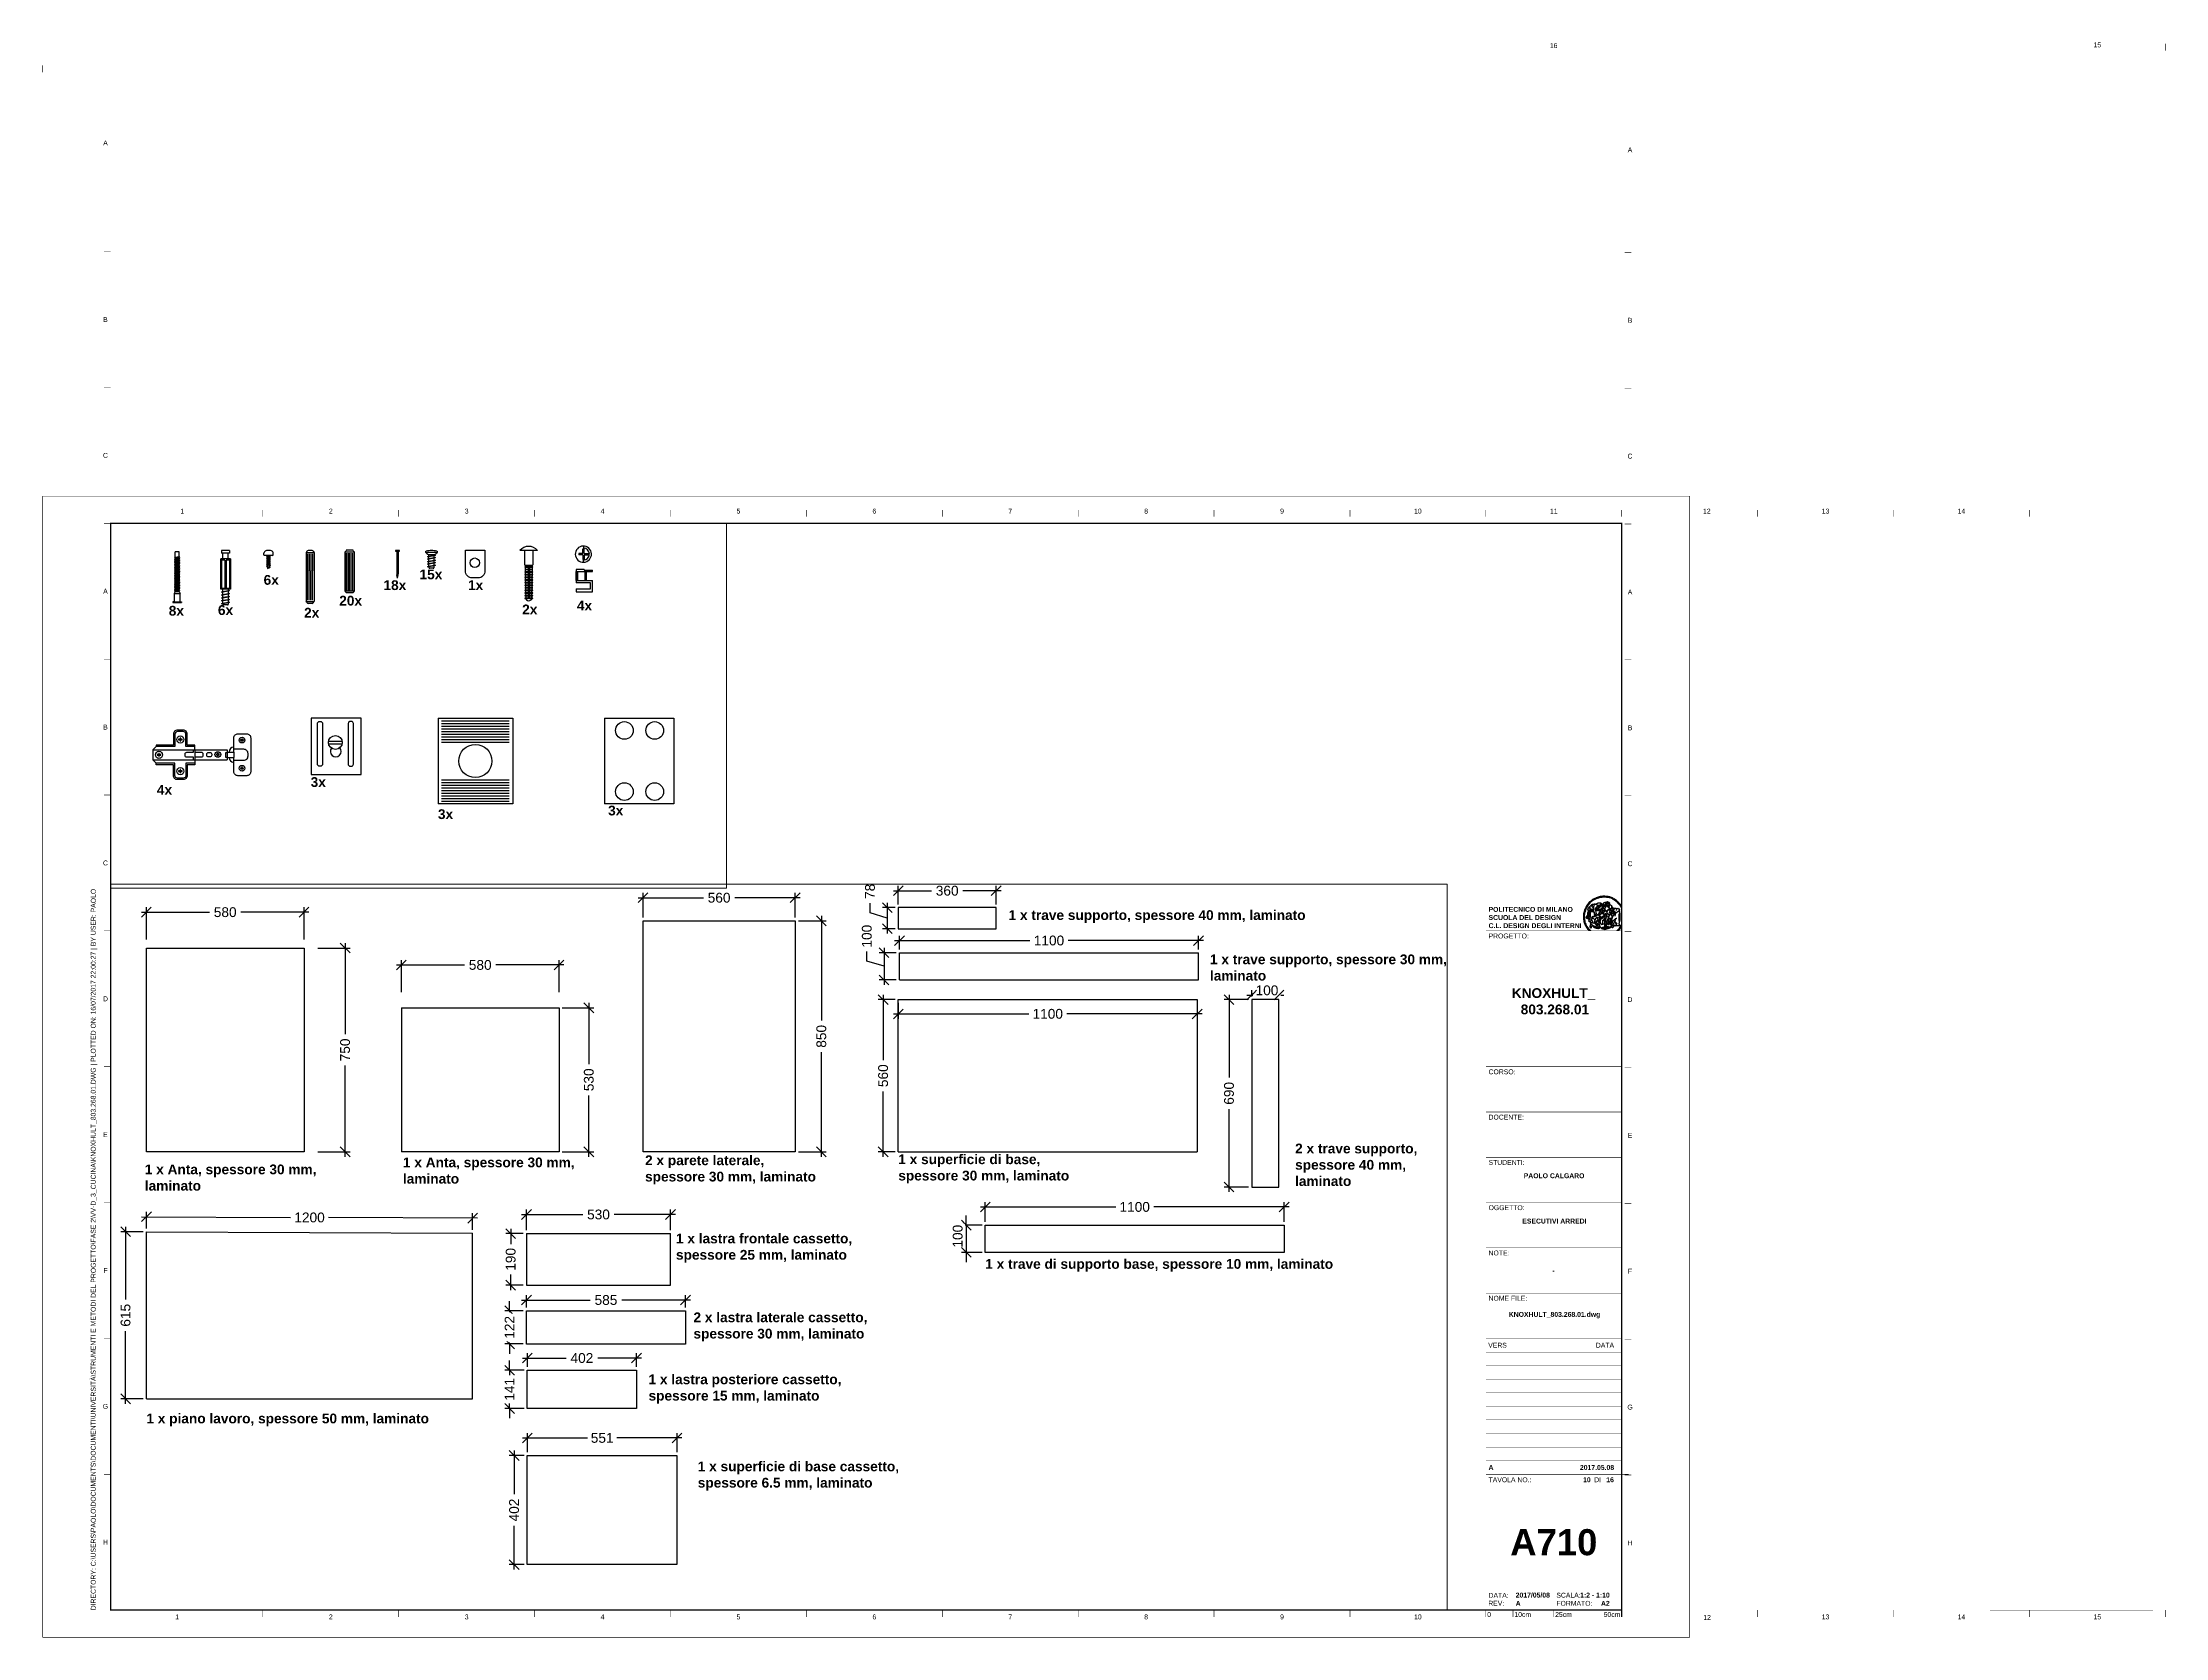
# Paper-space layout 'A000 (4)' of a CAD drawing. Header units: millimetres. Extents: x -7 to 774, y 1 to 588.
# The model-space entities are those that its viewports show. They can reach past a viewport. Long polylines and large blocks are cut down to what shows.
import ezdxf
from ezdxf.enums import TextEntityAlignment as Align

# ---------------------------------------------------------------- set-up
doc = ezdxf.new("R2010")
doc.units = ezdxf.units.MM
doc.header["$MEASUREMENT"] = 0
doc.set_wipeout_variables(frame=1)
doc.layers.get('0').update_dxf_attribs({"lineweight": 30})
doc.layers.get('DEFPOINTS').update_dxf_attribs({"color": 210})
for name, color, linetype in [('G-ANNO-LOGO', 3, 'Continuous'), ('G-ANNO-TEXT', 3, 'Continuous'), ('G-ANNO-TTLB', 8, 'Continuous'), ('Viti', 8, 'Continuous')]:
    doc.layers.add(name, color=color, linetype=linetype)
doc.layers.add('G-ANNO-NPLT', color=210, linetype='Continuous', plot=False)
doc.styles.add('ARIAL', font='arial.ttf')
doc.styles.add('ARIAL-BOLD', font='')
doc.styles.add('E-ARIAL', font='arial.ttf')
doc.styles.get('ARIAL-BOLD').set_extended_font_data('Arial', bold=True)
doc.dimstyles.new('TICK_36', dxfattribs={"dimtxt": 3.6, "dimasz": 3.6, "dimexe": 1.8, "dimexo": 1.2, "dimgap": 1.8, "dimtad": 0, "dimdec": 0, "dimzin": 0, "dimdsep": 46, "dimtxsty": 'ARIAL', "dimblk": 'OBLIQUE', "dimcen": 1.8, "dimdle": 1.8, "dimclrd": 3, "dimclre": 250, "dimadec": 0, "dimazin": 0, "dimtfac": 1, "dimtdec": 0, "dimtmove": 1, "dimatfit": 3, "dimldrblk": 'OPEN90', "dimfxl": 10, "dimfxlon": 1, "dimtfill": 1, "dimtolj": 1, "dimtzin": 0, "dimarcsym": 0})

# ---------------------------------------------------------------- blocks, each defined once
blk = doc.blocks.new('A1_GRID_LAYOUT')
at = {"layer": 'G-ANNO-NPLT', "const_width": 0.18}
for points in [[(606, 420), (0, 420)], [(0, 0), (0, 420)], [(606, 0), (606, 420)], [(606, 0), (0, 0)]]:
    blk.add_lwpolyline(points, dxfattribs=at)
at = {"layer": 'G-ANNO-TTLB', "const_width": 0.18, "flags": 128}
for points in [[(781, 586.5), (781, 584)], [(0, 578.5), (0, 576)], [(25, 510), (22.5, 510)], [(584.56, 509.72), (582.06, 509.72)], [(25, 460), (22.5, 460)], [(584.56, 459.72), (582.06, 459.72)], [(81, 414.92), (81, 412.42)], [(131, 414.92), (131, 412.42)], [(181, 414.92), (181, 412.42)], [(231, 414.92), (231, 412.42)], [(281, 414.92), (281, 412.42)], [(331, 414.92), (331, 412.42)], [(381, 414.92), (381, 412.42)], [(431, 414.92), (431, 412.42)], [(481, 414.92), (481, 412.42)], [(531, 414.92), (531, 412.42)], [(581, 414.92), (581, 412.42)], [(631, 414.92), (631, 412.42)], [(681, 414.92), (681, 412.42)], [(731, 414.92), (731, 412.42)], [(25, 410), (22.5, 410)], [(584.56, 409.72), (582.06, 409.72)], [(25, 360), (22.5, 360)], [(584.56, 359.72), (582.06, 359.72)], [(25, 310), (22.5, 310)], [(584.56, 309.72), (582.06, 309.72)], [(25, 260), (22.5, 260)], [(584.56, 259.72), (582.06, 259.72)], [(25, 210), (22.5, 210)], [(584.56, 209.72), (582.06, 209.72)], [(25, 160), (22.5, 160)], [(584.56, 159.72), (582.06, 159.72)], [(25, 110), (22.5, 110)], [(584.56, 109.72), (582.06, 109.72)], [(584.56, 109.72), (582.06, 109.72)], [(25, 60), (22.5, 60)], [(584.56, 59.72), (582.06, 59.72)], [(584.56, 59.72), (582.06, 59.72)], [(81, 10), (81, 7.5)], [(131, 10), (131, 7.5)], [(181, 10), (181, 7.5)], [(231, 10), (231, 7.5)], [(281, 10), (281, 7.5)], [(331, 10), (331, 7.5)], [(381, 10), (381, 7.5)], [(431, 10), (431, 7.5)], [(481, 10), (481, 7.5)], [(531, 10), (531, 7.5)], [(581, 10), (581, 7.5)], [(631, 10), (631, 7.5)], [(681, 10), (681, 7.5)], [(731, 10), (731, 7.5)], [(781, 10), (781, 7.5)]]:
    blk.add_lwpolyline(points, dxfattribs=at)
at = {"layer": 'G-ANNO-TTLB', "const_width": 0.5, "flags": 128}
blk.add_lwpolyline([(25, 410), (25, 10), (581, 10), (581, 410)], close=True, dxfattribs=at)
at = {"layer": 'G-ANNO-TTLB', "const_width": 0.18}
blk.add_lwpolyline([(716.5, 10), (776.5, 10)], dxfattribs=at)
at = {"layer": 'G-ANNO-TEXT', "style": 'ARIAL'}
for s, p in [('16', (555.95, 585.8)), ('15', (756, 586.07)), ('A', (23.09, 549.98)), ('A', (584.05, 547.43)), ('B', (23.09, 485)), ('B', (584.05, 484.72)), ('C', (23.09, 435)), ('C', (584.05, 434.72)), ('1', (51.35, 414.49)), ('2', (106, 414.49)), ('3', (156, 414.49)), ('4', (206, 414.49)), ('5', (256, 414.49)), ('6', (306, 414.49)), ('7', (356, 414.49)), ('8', (406, 414.49)), ('9', (456, 414.49)), ('10', (506, 414.49)), ('11', (556, 414.49)), ('12', (612.31, 414.49)), ('13', (656, 414.49)), ('14', (706, 414.49)), ('A', (23.09, 385)), ('A', (584.05, 384.72)), ('B', (23.09, 335)), ('B', (584.05, 334.72)), ('C', (23.09, 285)), ('C', (584.05, 284.72)), ('D', (23.09, 235)), ('D', (584.05, 234.72)), ('E', (23.09, 185)), ('E', (584.05, 184.72)), ('F', (23.09, 135)), ('F', (584.05, 134.72)), ('G', (23.09, 85)), ('G', (584.05, 84.72)), ('H', (23.09, 35)), ('H', (584.05, 34.72)), ('1', (49.49, 7.51)), ('2', (106, 7.51)), ('3', (156, 7.51)), ('4', (206, 7.51)), ('5', (256, 7.51)), ('6', (306, 7.51)), ('7', (356, 7.51)), ('8', (406, 7.51)), ('9', (456, 7.51)), ('10', (506, 7.51)), ('12', (612.42, 7.33)), ('13', (656, 7.51)), ('14', (706, 7.51)), ('15', (756, 7.51))]:
    blk.add_text(s, height=1.8, dxfattribs=at).set_placement(p, align=Align.MIDDLE_CENTER)
at = {"layer": 'G-ANNO-TEXT', "insert": (17.7, 9.95), "char_height": 1.8, "attachment_point": 1, "rotation": 90, "style": 'ARIAL'}
blk.add_mtext_dynamic_manual_height_columns('DIRECTORY: C:\\\\USERS\\\\PAOLO\\\\DOCUMENTS\\\\DOCUMENTI\\\\UNIVERSITÀ\\\\STRUMENTI E METODI DEL PROGETTO\\\\FASE 2\\\\VV-D_3_CUCINA\\\\KNOXHULT_803.268.01.DWG | PLOTTED ON: 16/07/2017 22:00:27 | BY USER: PAOLO', width=412.209, gutter_width=9, heights=[0], dxfattribs=at)
blk = doc.blocks.new('logoPolimi')
for p, q in [((-2.37, 0.12), (-2.16, 0.11)), ((-2.37, 0.01), (-2.16, 0.01)), ((-2.36, 0.23), (-2.15, 0.21)), ((-2.35, 0.34), (-2.14, 0.31)), ((-2.33, 0.45), (-2.12, 0.41)), ((-2.3, 0.55), (-2.1, 0.51)), ((-2.28, 0.66), (-2.07, 0.6)), ((-2.24, 0.77), (-2.04, 0.7)), ((-2.2, 0.87), (-2.01, 0.79)), ((-2.16, 0.97), (-1.97, 0.89)), ((-2.11, 1.07), (-1.93, 0.98)), ((-2.06, 1.17), (-1.88, 1.07)), ((-2.01, 1.26), (-1.83, 1.15)), ((-1.94, 1.36), (-1.77, 1.24)), ((-1.88, 1.45), (-1.71, 1.32)), ((-1.84, 0.03), (-1.82, 0.35)), ((-1.81, 1.53), (-1.65, 1.4)), ((-1.74, 1.61), (-1.58, 1.47)), ((-1.73, 0.59), (-1.73, 0.59)), ((-1.73, 0.59), (-1.73, 0.59)), ((-1.66, 1.69), (-1.51, 1.54)), ((-1.65, 0.57), (-1.65, 0.57)), ((-1.59, 1.12), (-1.59, 1.12)), ((-1.58, 1.77), (-1.44, 1.61)), ((-1.51, 0.55), (-1.51, 0.55)), ((-1.51, 0.55), (-1.51, 0.55)), ((-1.49, 1.84), (-1.36, 1.68)), ((-1.41, 1.91), (-1.28, 1.74)), ((-1.32, 1.97), (-1.2, 1.8)), ((-1.31, 0.79), (-1.21, 0.75)), ((-1.21, 0.75), (-1.31, 0.79)), ((-1.21, 0.75), (-1.31, 0.79)), ((-1.22, 2.03), (-1.11, 1.85)), ((-1.21, 0.75), (-1.21, 0.75)), ((-1.21, 0.75), (-1.21, 0.75)), ((-1.19, 0.76), (-1.19, 0.76)), ((-1.19, 0.76), (-1.19, 0.76)), ((-1.17, 0.99), (-1.18, 0.99)), ((-1.18, 0.99), (-1.17, 0.99)), ((-1.16, 0.57), (-1.16, 0.57)), ((-1.16, 0.57), (-1.16, 0.57)), ((-1.13, 2.09), (-1.03, 1.9)), ((-1.1, 0.01), (-0.99, 0.06)), ((-0.99, 0.06), (-1.1, 0.01)), ((-0.99, 0.06), (-1.1, 0.01)), ((-1.03, 2.14), (-0.94, 1.95)), ((-0.99, 0.06), (-0.99, 0.06)), ((-0.99, 0.06), (-0.99, 0.06)), ((-0.97, 0.79), (-0.98, 0.79)), ((-0.89, 0.84), (-0.97, 0.79)), ((-0.97, 0.79), (-0.89, 0.84)), ((-0.96, 1.41), (-0.96, 1.41)), ((-0.96, 1.41), (-0.96, 1.41)), ((-0.93, 2.18), (-0.84, 1.99)), ((-0.89, 0.84), (-0.82, 0.87)), ((-0.82, 0.87), (-0.89, 0.84)), ((-0.89, 0.84), (-0.82, 0.87)), ((-0.88, 0.83), (-0.89, 0.84)), ((-0.85, 1.39), (-0.85, 1.39)), ((-0.85, 1.39), (-0.85, 1.39)), ((-0.84, 0.14), (-0.84, 0.14)), ((-0.83, 2.22), (-0.75, 2.03)), ((-0.77, 1.08), (-0.78, 1.08)), ((-0.78, 1.08), (-0.77, 1.08)), ((-0.61, 1.12), (-0.77, 1.08)), ((-0.77, 1.08), (-0.61, 1.12)), ((-0.77, 1.08), (-0.61, 1.12)), ((-0.75, 1.3), (-0.76, 1.29)), ((-0.76, 1.29), (-0.75, 1.3)), ((-0.72, 2.26), (-0.66, 2.06)), ((-0.65, 0.99), (-0.7, 0.96)), ((-0.69, 0.18), (-0.68, 0.18)), ((-0.66, 0.93), (-0.66, 0.93)), ((-0.66, 0.93), (-0.64, 0.93)), ((-0.66, 0.93), (-0.66, 0.93)), ((-0.66, 0.93), (-0.66, 0.93)), ((-0.63, 1.01), (-0.63, 1.01)), ((-0.63, 1.01), (-0.62, 1.01)), ((-0.63, 0.66), (-0.63, 0.66)), ((-0.61, 2.29), (-0.56, 2.09)), ((-0.6, 1.12), (-0.61, 1.12)), ((-0.61, 1.12), (-0.6, 1.12)), ((-0.61, 1.12), (-0.6, 1.12)), ((-0.61, 0.86), (-0.57, 0.85)), ((-0.57, 0.85), (-0.61, 0.86)), ((-0.61, 0.86), (-0.57, 0.85)), ((-0.53, 1.08), (-0.6, 1.12)), ((-0.6, 1.12), (-0.6, 1.11)), ((-0.6, 1.12), (-0.53, 1.08)), ((-0.57, 0.8), (-0.59, 0.8)), ((-0.57, 0.85), (-0.53, 0.84)), ((-0.57, 0.85), (-0.57, 0.85)), ((-0.57, 0.85), (-0.57, 0.85)), ((-0.57, 0.85), (-0.53, 0.84)), ((-0.56, 0.29), (-0.49, 0.48)), ((-0.56, 0.14), (-0.56, 0.29)), ((-0.5, 0.11), (-0.56, 0.14)), ((-0.53, 0.84), (-0.51, 0.84)), ((-0.53, 0.84), (-0.51, 0.84)), ((-0.53, 0.84), (-0.53, 0.84)), ((-0.51, 2.32), (-0.46, 2.11)), ((-0.51, 0.11), (-0.51, 0.11)), ((-0.51, 0.11), (-0.51, 0.11)), ((-0.34, 0.33), (-0.5, 0.11)), ((-0.49, 0.48), (-0.41, 0.55)), ((-0.42, 0.8), (-0.47, 0.79)), ((-0.42, 0.8), (-0.47, 0.79)), ((-0.47, 0.79), (-0.45, 0.76)), ((-0.47, 0.79), (-0.45, 0.76)), ((-0.45, 1.14), (-0.42, 1.11)), ((-0.42, 1.26), (-0.36, 1.22)), ((-0.41, 0.55), (-0.34, 0.49)), ((-0.4, 2.34), (-0.36, 2.13)), ((-0.4, 1.37), (-0.38, 1.38)), ((-0.39, 1.37), (-0.4, 1.37)), ((-0.35, 1.33), (-0.4, 1.37)), ((-0.39, 1.24), (-0.4, 1.23)), ((-0.38, 1.14), (-0.38, 1.14)), ((-0.34, 0.49), (-0.09, 0.48)), ((-0.16, 0.32), (-0.34, 0.33)), ((-0.14, 0.32), (-0.31, 0.34)), ((-0.29, 2.35), (-0.26, 2.14)), ((-0.28, 1.3), (-0.29, 1.3)), ((-0.28, 1.3), (-0.28, 1.3)), ((-0.18, 2.36), (-0.16, 2.15)), ((-0.16, 1.24), (-0.16, 1.25)), ((-0.16, 1.25), (-0.16, 1.25)), ((-0.16, 0.49), (-0.14, 0.64)), ((-0.06, 0.27), (-0.16, 0.32)), ((-0.1, 0.88), (-0.09, 0.87)), ((-0.08, 1.37), (-0.08, 1.38)), ((-0.08, 1.23), (-0.05, 1.21)), ((-0.05, 1.21), (-0.08, 1.23)), ((-0.08, 1.23), (-0.05, 1.21)), ((-0.07, 2.37), (-0.06, 2.16)), ((-0.03, 0.26), (-0.06, 0.27)), ((-0.05, 1.21), (-0.04, 1.21)), ((-0.04, 1.21), (-0.05, 1.21)), ((-0.04, 1.21), (-0.04, 1.21)), ((-0.04, 1.21), (-0.04, 1.21)), ((-0.04, 0.48), (-0.03, 0.26)), ((0.03, 1.15), (0.03, 1.15)), ((0.03, 0.66), (0.03, 0.67)), ((0.04, 2.37), (0.04, 2.16)), ((0.07, 0.58), (0.07, 0.57)), ((0.1, 1.18), (0.1, 1.18)), ((0.1, 0.84), (0.1, 0.84)), ((0.13, 1.32), (0.17, 1.19)), ((0.15, 2.36), (0.14, 2.16)), ((0.14, 0.71), (0.34, 0.65)), ((0.31, 0.56), (0.17, 0.63)), ((0.26, 2.36), (0.24, 2.15)), ((0.27, 1.61), (0.27, 1.61)), ((0.27, 1.61), (0.27, 1.61)), ((0.27, 1.61), (0.27, 1.61)), ((0.29, 1.29), (0.29, 1.29)), ((0.29, 1.29), (0.29, 1.29)), ((0.29, 1.29), (0.29, 1.29)), ((0.29, 1.29), (0.29, 1.29)), ((0.33, 0.49), (0.34, 0.49)), ((0.33, 0.03), (0.35, 0.03)), ((0.33, 0.03), (0.35, 0.03)), ((0.37, 2.34), (0.34, 2.13)), ((0.34, 0.65), (0.34, 0.64)), ((0.35, 0.03), (0.57, 0.06)), ((0.35, 0.03), (0.57, 0.06)), ((0.35, 0.03), (0.35, 0.03)), ((0.35, 0.03), (0.35, 0.03)), ((0.38, 1.36), (0.37, 1.35)), ((0.38, 0.34), (0.37, 0.34)), ((0.38, 0.34), (0.38, 0.34)), ((0.43, 0.67), (0.39, 0.64)), ((0.48, 2.32), (0.44, 2.12)), ((0.49, 1.05), (0.51, 1.13)), ((0.51, 1.13), (0.49, 1.05)), ((0.49, 1.05), (0.51, 1.13)), ((0.51, 1.31), (0.5, 1.29)), ((0.51, 1.13), (0.52, 1.23)), ((0.52, 1.23), (0.51, 1.23)), ((0.51, 1.23), (0.52, 1.23)), ((0.52, 1.23), (0.51, 1.13)), ((0.51, 1.13), (0.52, 1.23)), ((0.52, 1.24), (0.6, 1.37)), ((0.52, 1.23), (0.6, 1.36)), ((0.6, 1.36), (0.52, 1.23)), ((0.52, 1.23), (0.52, 1.23)), ((0.52, 1.23), (0.52, 1.24)), ((0.52, 1.23), (0.52, 1.23)), ((0.55, 1.07), (0.53, 1.06)), ((0.53, 1.04), (0.53, 1.06)), ((0.53, 1.05), (0.53, 1.04)), ((0.59, 2.3), (0.54, 2.09)), ((0.54, 0.3), (0.63, 0.32)), ((0.54, -0.08), (0.61, 0.06)), ((0.61, 0.06), (0.54, -0.08)), ((0.54, -0.08), (0.61, 0.06)), ((0.56, 0.19), (0.59, 0.21)), ((0.57, 1.07), (0.57, 1.07)), ((0.57, 1.07), (0.57, 1.07)), ((0.57, 1.07), (0.57, 1.07)), ((0.57, 1.07), (0.57, 1.07)), ((0.57, 1.07), (0.57, 1.07)), ((0.57, 1.07), (0.57, 1.07)), ((0.57, 1.07), (0.57, 1.07)), ((0.58, 0.3), (0.59, 0.29)), ((0.59, 0.78), (0.59, 0.79)), ((0.59, 0.79), (0.59, 0.79)), ((0.59, 0.79), (0.59, 0.79)), ((0.59, 0.79), (0.59, 0.78)), ((0.61, 0.06), (0.6, 0.07)), ((0.6, 0.07), (0.61, 0.06)), ((0.61, 0.06), (0.61, 0.07)), ((0.62, 0.21), (0.65, 0.22)), ((0.69, 2.27), (0.63, 2.07)), ((0.64, 1.37), (0.65, 1.37)), ((0.69, 0.86), (0.68, 0.86)), ((0.68, 0.86), (0.69, 0.86)), ((0.68, 0.76), (0.68, 0.76)), ((0.8, 2.23), (0.73, 2.03)), ((0.76, 0.26), (0.76, 0.26)), ((0.9, 2.19), (0.82, 2)), ((0.82, 0.35), (0.84, 0.36)), ((0.82, 0.35), (0.82, 0.35)), ((0.84, 0.36), (0.84, 0.37)), ((0.85, 0.34), (1.05, 0.35)), ((1, 2.15), (0.91, 1.96)), ((0.93, 1.05), (0.93, 1.05)), ((0.93, 1.05), (0.93, 1.05)), ((0.93, 1.05), (0.93, 1.04)), ((0.93, 1.05), (0.93, 1.05)), ((0.97, 0.66), (0.96, 0.66)), ((1.01, 0.97), (0.98, 0.96)), ((1.1, 2.1), (1, 1.91)), ((1.2, 2.04), (1.09, 1.86)), ((1.17, 0.96), (1.17, 0.95)), ((1.17, 0.95), (1.17, 0.95)), ((1.29, 1.99), (1.18, 1.81)), ((1.38, 1.92), (1.26, 1.75)), ((1.34, 0.37), (1.26, 0.04)), ((1.27, 0.37), (1.27, 0.38)), ((1.28, 0.95), (1.28, 0.95)), ((1.47, 1.86), (1.34, 1.69)), ((1.37, 0.73), (1.46, 0.81)), ((1.41, 0.4), (1.41, 0.41)), ((1.56, 1.79), (1.42, 1.63)), ((1.64, 1.71), (1.49, 1.56)), ((1.49, 0.9), (1.57, 0.92)), ((1.72, 1.63), (1.56, 1.49)), ((1.67, 0.6), (1.57, 0.53)), ((1.79, 1.55), (1.63, 1.41)), ((1.86, 1.47), (1.7, 1.34)), ((1.93, 1.38), (1.76, 1.26)), ((1.99, 1.29), (1.81, 1.17)), ((2.05, 1.19), (1.87, 1.09)), ((2.1, 1.1), (1.92, 1)), ((2.15, 1), (1.96, 0.91)), ((2.19, 0.9), (2, 0.82)), ((2.23, 0.79), (2.04, 0.72)), ((2.27, 0.69), (2.07, 0.63)), ((2.3, 0.58), (2.09, 0.53)), ((2.32, 0.47), (2.12, 0.43)), ((2.34, 0.37), (2.13, 0.33)), ((2.36, 0.26), (2.15, 0.23)), ((2.37, 0.15), (2.16, 0.13)), ((2.37, 0.04), (2.16, 0.03)), ((-2.37, -0.1), (-2.16, -0.09)), ((-2.36, -0.21), (-2.15, -0.19)), ((-2.35, -0.32), (-2.14, -0.29)), ((-2.33, -0.43), (-2.12, -0.39)), ((-2.31, -0.54), (-2.1, -0.49)), ((-2.28, -0.65), (-2.08, -0.59)), ((-2.25, -0.75), (-2.05, -0.69)), ((-2.21, -0.86), (-2.02, -0.78)), ((-2.17, -0.96), (-1.98, -0.87)), ((-2.12, -1.06), (-1.93, -0.96)), ((-2.07, -1.16), (-1.89, -1.05)), ((-2.04, -0.15), (-1.97, -0.2)), ((-2.01, -1.25), (-1.84, -1.14)), ((-1.95, -1.34), (-1.78, -1.22)), ((-1.89, -1.43), (-1.72, -1.31)), ((-1.82, -1.52), (-1.66, -1.38)), ((-1.75, -1.6), (-1.59, -1.46)), ((-1.67, -1.68), (-1.52, -1.53)), ((-1.58, -0.12), (-1.6, -0.18)), ((-1.6, -0.18), (-1.58, -0.28)), ((-1.57, -0.54), (-1.59, -0.54)), ((-1.59, -0.54), (-1.59, -0.54)), ((-1.59, -1.76), (-1.45, -1.6)), ((-1.56, -0.32), (-1.56, -0.31)), ((-1.56, -0.31), (-1.56, -0.31)), ((-1.53, -0.65), (-1.53, -0.65)), ((-1.53, -0.65), (-1.53, -0.65)), ((-1.51, -1.83), (-1.37, -1.67)), ((-1.48, -0.86), (-1.48, -0.85)), ((-1.42, -0.37), (-1.42, -0.37)), ((-1.42, -1.9), (-1.29, -1.73)), ((-1.38, -0.46), (-1.38, -0.46)), ((-1.33, -1.96), (-1.21, -1.79)), ((-1.31, -0.24), (-1.31, -0.23)), ((-1.31, -0.23), (-1.31, -0.24)), ((-1.24, -2.02), (-1.13, -1.84)), ((-1.23, -0.19), (-1.23, -0.19)), ((-1.23, -0.19), (-1.23, -0.19)), ((-1.23, -0.19), (-1.23, -0.19)), ((-1.23, -0.19), (-1.23, -0.19)), ((-1.14, -2.08), (-1.04, -1.89)), ((-1.04, -2.13), (-0.95, -1.94)), ((-1.01, -0.39), (-1.02, -0.39)), ((-1.02, -0.39), (-1.01, -0.39)), ((-1.02, -0.7), (-1.02, -0.7)), ((-1.02, -0.7), (-1.02, -0.7)), ((-1.02, -0.7), (-1.02, -0.7)), ((-0.94, -2.18), (-0.86, -1.98)), ((-0.84, -2.22), (-0.77, -2.02)), ((-0.79, -0.51), (-0.83, -0.58)), ((-0.83, -0.58), (-0.79, -0.51)), ((-0.83, -0.58), (-0.79, -0.51)), ((-0.78, -1.05), (-0.83, -0.94)), ((-0.83, -0.94), (-0.78, -1.05)), ((-0.83, -0.94), (-0.83, -0.94)), ((-0.83, -0.94), (-0.78, -1.05)), ((-0.82, -1.23), (-0.82, -1.23)), ((-0.82, -1.23), (-0.77, -1.23)), ((-0.77, -1.23), (-0.82, -1.23)), ((-0.82, -1.23), (-0.82, -1.23)), ((-0.77, -1.23), (-0.82, -1.23)), ((-0.75, -0.96), (-0.8, -0.89)), ((-0.8, -0.89), (-0.79, -0.92)), ((-0.79, -0.92), (-0.8, -0.89)), ((-0.8, -0.89), (-0.75, -0.96)), ((-0.79, -0.92), (-0.8, -0.89)), ((-0.8, -0.89), (-0.8, -0.89)), ((-0.8, -0.89), (-0.75, -0.96)), ((-0.79, -0.92), (-0.78, -0.95)), ((-0.78, -0.95), (-0.79, -0.92)), ((-0.78, -0.95), (-0.79, -0.92)), ((-0.77, -0.49), (-0.78, -0.48)), ((-0.78, -0.48), (-0.77, -0.49)), ((-0.78, -0.95), (-0.76, -1)), ((-0.76, -1), (-0.78, -0.95)), ((-0.76, -1), (-0.78, -0.95)), ((-0.71, -0.89), (-0.75, -0.87)), ((-0.75, -0.87), (-0.71, -0.89)), ((-0.75, -0.87), (-0.71, -0.89)), ((-0.72, -1.01), (-0.75, -0.96)), ((-0.75, -0.96), (-0.72, -1.01)), ((-0.75, -0.96), (-0.72, -1.01)), ((-0.74, -2.25), (-0.67, -2.05)), ((-0.64, -0.93), (-0.71, -0.89)), ((-0.71, -0.89), (-0.64, -0.93)), ((-0.71, -0.89), (-0.64, -0.93)), ((-0.66, -0.53), (-0.66, -0.53)), ((-0.66, -0.53), (-0.66, -0.53)), ((-0.66, -0.53), (-0.66, -0.53)), ((-0.63, -2.29), (-0.57, -2.08)), ((-0.52, -2.31), (-0.48, -2.11)), ((-0.39, -0.81), (-0.51, -0.69)), ((-0.51, -1.04), (-0.5, -1.04)), ((-0.48, -0.42), (-0.48, -0.42)), ((-0.48, -0.42), (-0.48, -0.42)), ((-0.48, -0.42), (-0.48, -0.42)), ((-0.42, -2.33), (-0.38, -2.13)), ((-0.41, -0.51), (-0.41, -0.51)), ((-0.38, -0.05), (-0.39, -0.12)), ((-0.39, -0.12), (-0.37, -0.1)), ((-0.35, -0.14), (-0.37, -0.08)), ((-0.37, -0.09), (-0.37, -0.09)), ((-0.33, -0.12), (-0.35, -0.14)), ((-0.32, -0.14), (-0.35, -0.14)), ((-0.35, -0.18), (-0.34, -0.22)), ((-0.34, -0.08), (-0.29, -0.16)), ((-0.34, -0.22), (-0.34, -0.22)), ((-0.27, -0.17), (-0.32, -0.14)), ((-0.31, -2.35), (-0.28, -2.14)), ((-0.25, -0.91), (-0.26, -0.9)), ((-0.26, -1.29), (0.1, -1.2)), ((0.1, -1.2), (-0.26, -1.29)), ((0.08, -1.4), (-0.26, -1.29)), ((-0.26, -1.29), (0.08, -1.4)), ((-0.26, -1.38), (-0.26, -1.29)), ((-0.26, -1.29), (-0.26, -1.29)), ((-0.26, -1.29), (-0.26, -1.38)), ((-0.26, -1.29), (0.08, -1.4)), ((-0.26, -1.29), (-0.26, -1.29)), ((0.08, -1.49), (-0.26, -1.38)), ((-0.26, -1.38), (0.09, -1.49)), ((-0.2, -2.36), (-0.18, -2.15)), ((-0.14, -0.15), (-0.16, -0.13)), ((-0.11, -0.04), (-0.12, -0.05)), ((-0.09, -2.37), (-0.08, -2.16)), ((-0.04, -0.41), (-0.01, -0.44)), ((-0.01, -0.44), (-0.04, -0.41)), ((-0.04, -0.41), (-0.01, -0.44)), ((0.03, -2.37), (0.02, -2.16)), ((0.07, -0.84), (0.07, -0.84)), ((0.07, -0.84), (0.07, -0.84)), ((0.1, -1.2), (0.08, -1.32)), ((0.08, -1.32), (0.13, -1.2)), ((0.08, -1.4), (0.72, -1.22)), ((0.72, -1.22), (0.08, -1.4)), ((0.08, -1.4), (0.72, -1.22)), ((0.72, -1.31), (0.08, -1.49)), ((0.08, -1.44), (0.08, -1.4)), ((0.08, -1.4), (0.08, -1.44)), ((0.08, -1.4), (0.08, -1.49)), ((0.08, -1.49), (0.08, -1.44)), ((0.08, -1.44), (0.08, -1.44)), ((0.08, -1.44), (0.08, -1.45)), ((0.08, -1.45), (0.08, -1.46)), ((0.08, -1.46), (0.08, -1.49)), ((0.1, -1.01), (0.09, -0.86)), ((0.1, -1.01), (0.09, -0.86)), ((0.09, -1.49), (0.72, -1.31)), ((0.1, -1.2), (0.12, -1.04)), ((0.12, -1.04), (0.1, -1.2)), ((0.13, -1.2), (0.1, -1.2)), ((0.1, -1.2), (0.13, -1.2)), ((0.13, -1.2), (0.1, -1.2)), ((0.1, -1.2), (0.1, -1.2)), ((0.11, -0.44), (0.11, -0.44)), ((0.11, -0.44), (0.11, -0.44)), ((0.12, -0.21), (0.12, -0.21)), ((0.12, -0.21), (0.12, -0.21)), ((0.12, -0.21), (0.12, -0.21)), ((0.12, -0.21), (0.12, -0.21)), ((0.12, -0.21), (0.12, -0.21)), ((0.12, -0.21), (0.12, -0.21)), ((0.12, -0.21), (0.12, -0.21)), ((0.12, -0.21), (0.12, -0.21)), ((0.12, -0.21), (0.12, -0.21)), ((0.12, -0.21), (0.12, -0.21)), ((0.12, -0.21), (0.12, -0.21)), ((0.12, -0.21), (0.12, -0.21)), ((0.12, -0.21), (0.12, -0.21)), ((0.12, -0.56), (0.14, -0.53)), ((0.14, -0.53), (0.12, -0.56)), ((0.12, -0.56), (0.14, -0.53)), ((0.12, -1.04), (0.12, -1.04)), ((0.12, -1.04), (0.12, -1.04)), ((0.12, -1.04), (0.12, -1.04)), ((0.14, -2.37), (0.12, -2.16)), ((0.21, -0.99), (0.13, -1.2)), ((0.13, -1.2), (0.21, -0.99)), ((0.36, -1.14), (0.13, -1.2)), ((0.13, -1.2), (0.26, -1.17)), ((0.14, -0.53), (0.16, -0.49)), ((0.16, -0.49), (0.14, -0.53)), ((0.14, -0.53), (0.16, -0.49)), ((0.16, -0.49), (0.16, -0.49)), ((0.16, -0.49), (0.16, -0.49)), ((0.28, -1.19), (0.21, -0.99)), ((0.21, -0.99), (0.31, -1.27)), ((0.25, -2.36), (0.22, -2.15)), ((0.24, -0.17), (0.24, -0.16)), ((0.24, -0.16), (0.24, -0.17)), ((0.25, -0.84), (0.25, -0.88)), ((0.25, -0.88), (0.25, -0.84)), ((0.25, -0.88), (0.25, -0.84)), ((0.25, -0.88), (0.29, -1.17)), ((0.26, -0.88), (0.25, -0.88)), ((0.31, -1.27), (0.25, -0.88)), ((0.26, -1.17), (0.28, -1.16)), ((0.28, -1.16), (0.36, -1.14)), ((0.29, -1.17), (0.28, -1.19)), ((0.35, -2.34), (0.32, -2.14)), ((0.36, -1.14), (0.72, -1.22)), ((0.72, -1.22), (0.36, -1.14)), ((0.46, -2.32), (0.42, -2.12)), ((0.49, -0.31), (0.49, -0.31)), ((0.49, -0.31), (0.49, -0.31)), ((0.5, -0.27), (0.5, -0.27)), ((0.51, -0.27), (0.51, -0.27)), ((0.57, -2.3), (0.52, -2.1)), ((0.68, -2.27), (0.62, -2.07)), ((0.78, -2.24), (0.71, -2.04)), ((0.72, -0.81), (0.75, -0.89)), ((0.72, -1.22), (0.72, -1.31)), ((0.72, -1.31), (0.72, -1.22)), ((0.74, -0.23), (0.74, -0.23)), ((0.74, -0.23), (0.75, -0.24)), ((0.75, -0.23), (0.75, -0.23)), ((0.89, -2.2), (0.81, -2)), ((0.86, -0.25), (0.82, -0.34)), ((0.87, -0.22), (0.86, -0.23)), ((0.87, -0.22), (0.86, -0.25)), ((0.99, -2.15), (0.9, -1.96)), ((0.96, -0.58), (0.96, -0.57)), ((1.09, -2.11), (0.99, -1.92)), ((1.05, -1.05), (1.04, -1.05)), ((1.19, -2.05), (1.08, -1.87)), ((1.28, -2), (1.17, -1.82)), ((1.37, -1.93), (1.25, -1.76)), ((1.31, -0.27), (1.3, -0.26)), ((1.3, -0.26), (1.3, -0.26)), ((1.3, -0.26), (1.3, -0.26)), ((1.3, -0.26), (1.31, -0.27)), ((1.3, -0.26), (1.3, -0.26)), ((1.46, -1.87), (1.33, -1.7)), ((1.54, -1.8), (1.41, -1.64)), ((1.63, -1.72), (1.48, -1.57)), ((1.71, -1.65), (1.55, -1.5)), ((1.78, -1.57), (1.62, -1.43)), ((1.85, -1.48), (1.69, -1.35)), ((1.92, -1.39), (1.75, -1.27)), ((1.98, -1.3), (1.81, -1.19)), ((2.04, -1.21), (1.86, -1.1)), ((2.09, -1.11), (1.91, -1.01)), ((2.14, -1.01), (1.95, -0.92)), ((2.19, -0.91), (1.99, -0.83)), ((2.23, -0.81), (2.03, -0.74)), ((2.26, -0.7), (2.06, -0.64)), ((2.29, -0.6), (2.09, -0.55)), ((2.32, -0.49), (2.11, -0.45)), ((2.34, -0.38), (2.13, -0.35)), ((2.35, -0.27), (2.15, -0.25)), ((2.37, -0.08), (2.16, -0.07)), ((2.36, -0.16), (2.16, -0.15))]:
    blk.add_line(p, q)
for points in [[(-1.9, 0.12), (-1.94, 0.02), (-2.05, -0.09), (-2.05, -0.09)], [(-1.86, 0.38), (-1.86, 0.38), (-1.87, 0.19), (-1.9, 0.12)], [(-1.76, 0.6), (-1.76, 0.6), (-1.84, 0.57), (-1.86, 0.38)], [(-1.86, -0.04), (-1.84, 0.02), (-1.84, 0.03), (-1.84, 0.03)], [(-1.82, 0.78), (-1.83, 0.8), (-1.85, 0.86), (-1.83, 0.88)], [(-1.82, 0.78), (-1.83, 0.8), (-1.85, 0.86), (-1.83, 0.88)], [(-1.83, 0.88), (-1.81, 0.9), (-1.76, 0.96), (-1.76, 0.96)], [(-1.83, 0.88), (-1.81, 0.9), (-1.76, 0.96), (-1.76, 0.96)], [(-1.76, 0.6), (-1.83, 0.7), (-1.78, 0.74), (-1.78, 0.74)], [(-1.78, 0.74), (-1.79, 0.74), (-1.83, 0.7), (-1.76, 0.6)], [(-1.78, 0.74), (-1.8, 0.76), (-1.81, 0.78), (-1.82, 0.78)], [(-1.78, 0.74), (-1.8, 0.76), (-1.81, 0.78), (-1.82, 0.78)], [(-1.82, 0.35), (-1.81, 0.5), (-1.73, 0.59), (-1.73, 0.59)], [(-1.82, -0.19), (-1.73, -0.07), (-1.75, 0.14), (-1.75, 0.3)], [(-1.75, 0.33), (-1.75, 0.17), (-1.73, -0.05), (-1.8, -0.17)], [(-1.78, 0.74), (-1.75, 0.72), (-1.72, 0.69), (-1.68, 0.7)], [(-1.68, 0.7), (-1.72, 0.69), (-1.75, 0.72), (-1.78, 0.74)], [(-1.68, 0.7), (-1.72, 0.69), (-1.75, 0.72), (-1.78, 0.74)], [(-1.78, 0.74), (-1.78, 0.74), (-1.78, 0.74), (-1.78, 0.74)], [(-1.76, 0.96), (-1.68, 1.1), (-1.59, 1.12), (-1.59, 1.12)], [(-1.76, 0.96), (-1.68, 1.1), (-1.6, 1.12), (-1.6, 1.12)], [(-1.73, 0.59), (-1.74, 0.59), (-1.75, 0.6), (-1.76, 0.6)], [(-1.73, 0.59), (-1.74, 0.59), (-1.75, 0.6), (-1.76, 0.6)], [(-1.75, 0.3), (-1.76, 0.47), (-1.65, 0.57), (-1.65, 0.57)], [(-1.65, 0.57), (-1.65, 0.57), (-1.76, 0.5), (-1.75, 0.33)], [(-1.65, 0.57), (-1.68, 0.58), (-1.7, 0.58), (-1.73, 0.59)], [(-1.65, 0.57), (-1.68, 0.58), (-1.7, 0.58), (-1.73, 0.59)], [(-1.5, 0.71), (-1.53, 0.74), (-1.61, 0.71), (-1.68, 0.7)], [(-1.68, 0.7), (-1.61, 0.71), (-1.53, 0.73), (-1.5, 0.71)], [(-1.5, 0.71), (-1.53, 0.73), (-1.61, 0.71), (-1.68, 0.7)], [(-1.51, 0.55), (-1.56, 0.56), (-1.61, 0.56), (-1.65, 0.57)], [(-1.65, 0.57), (-1.61, 0.56), (-1.56, 0.56), (-1.51, 0.55)], [(-1.51, 0.55), (-1.56, 0.56), (-1.61, 0.56), (-1.65, 0.57)], [(-1.59, 1.12), (-1.6, 1.06), (-1.61, 0.99), (-1.61, 0.97)], [(-1.61, 0.97), (-1.61, 0.99), (-1.6, 1.06), (-1.59, 1.12)], [(-1.61, 0.97), (-1.61, 0.99), (-1.6, 1.06), (-1.59, 1.12)], [(-1.61, 0.97), (-1.61, 0.95), (-1.56, 0.88), (-1.54, 0.87)], [(-1.54, 0.87), (-1.56, 0.88), (-1.61, 0.95), (-1.61, 0.97)], [(-1.54, 0.87), (-1.56, 0.88), (-1.61, 0.96), (-1.61, 0.97)], [(-1.59, 1.12), (-1.59, 1.13), (-1.59, 1.15), (-1.58, 1.16)], [(-1.59, 1.12), (-1.59, 1.13), (-1.59, 1.15), (-1.58, 1.16)], [(-1.58, 1.16), (-1.57, 1.21), (-1.52, 1.23), (-1.49, 1.25)], [(-1.58, 1.16), (-1.57, 1.21), (-1.52, 1.23), (-1.49, 1.25)], [(-1.58, 0.36), (-1.58, 0.48), (-1.51, 0.55), (-1.51, 0.55)], [(-1.51, 0.55), (-1.51, 0.55), (-1.58, 0.48), (-1.58, 0.36)], [(-1.51, 0.55), (-1.51, 0.55), (-1.58, 0.48), (-1.58, 0.36)], [(-1.55, 0.04), (-1.55, 0.08), (-1.58, 0.25), (-1.58, 0.36)], [(-1.58, 0.36), (-1.58, 0.25), (-1.55, 0.08), (-1.55, 0.04)], [(-1.58, 0.36), (-1.58, 0.25), (-1.55, 0.08), (-1.55, 0.04)], [(-1.58, -0.12), (-1.57, -0.06), (-1.55, 0.02), (-1.55, 0.04)], [(-1.55, 0.04), (-1.55, 0.02), (-1.57, -0.06), (-1.58, -0.12)], [(-1.55, 0.04), (-1.55, 0.02), (-1.56, -0.04), (-1.57, -0.1)], [(-1.54, 0.87), (-1.52, 0.85), (-1.47, 0.83), (-1.44, 0.83)], [(-1.44, 0.83), (-1.47, 0.83), (-1.52, 0.85), (-1.54, 0.87)], [(-1.45, 0.83), (-1.47, 0.83), (-1.52, 0.85), (-1.54, 0.87)], [(-1.51, 0.55), (-1.33, 0.54), (-1.16, 0.57), (-1.16, 0.57)], [(-1.16, 0.57), (-1.16, 0.57), (-1.33, 0.54), (-1.51, 0.55)], [(-1.16, 0.57), (-1.16, 0.57), (-1.33, 0.54), (-1.51, 0.55)], [(-1.5, 0.71), (-1.46, 0.68), (-1.4, 0.62), (-1.33, 0.66)], [(-1.33, 0.66), (-1.4, 0.62), (-1.46, 0.68), (-1.5, 0.71)], [(-1.33, 0.66), (-1.4, 0.62), (-1.46, 0.68), (-1.5, 0.71)], [(-1.49, 1.25), (-1.46, 1.26), (-1.42, 1.33), (-1.39, 1.36)], [(-1.49, 1.25), (-1.46, 1.27), (-1.43, 1.34), (-1.39, 1.36)], [(-1.31, 0.79), (-1.33, 0.79), (-1.42, 0.83), (-1.45, 0.83)], [(-1.44, 0.83), (-1.42, 0.83), (-1.33, 0.79), (-1.31, 0.79)], [(-1.31, 0.79), (-1.33, 0.79), (-1.42, 0.83), (-1.44, 0.83)], [(-1.35, 1.1), (-1.4, 1.17), (-1.36, 1.23), (-1.29, 1.31)], [(-1.29, 1.31), (-1.36, 1.23), (-1.4, 1.17), (-1.35, 1.1)], [(-1.35, 1.1), (-1.4, 1.17), (-1.36, 1.23), (-1.29, 1.31)], [(-1.39, 1.36), (-1.35, 1.38), (-1.26, 1.4), (-1.19, 1.41)], [(-1.39, 1.36), (-1.35, 1.38), (-1.26, 1.4), (-1.19, 1.41)], [(-1.18, 0.99), (-1.24, 0.97), (-1.3, 1.03), (-1.35, 1.1)], [(-1.35, 1.1), (-1.3, 1.03), (-1.24, 0.97), (-1.18, 0.99)], [(-1.18, 1), (-1.24, 0.97), (-1.3, 1.03), (-1.35, 1.1)], [(-1.33, 0.66), (-1.28, 0.7), (-1.23, 0.73), (-1.21, 0.75)], [(-1.21, 0.75), (-1.23, 0.73), (-1.28, 0.7), (-1.33, 0.66)], [(-1.21, 0.75), (-1.23, 0.73), (-1.28, 0.7), (-1.33, 0.66)], [(-1.29, 1.31), (-1.22, 1.39), (-1.01, 1.41), (-0.96, 1.41)], [(-0.96, 1.41), (-1.01, 1.41), (-1.22, 1.39), (-1.29, 1.31)], [(-1.29, 1.31), (-1.22, 1.39), (-1.01, 1.41), (-0.96, 1.41)], [(-1.24, -0.02), (-1.21, -0.01), (-1.1, 0.01), (-1.1, 0.01)], [(-1.1, 0.01), (-1.1, 0.01), (-1.21, -0.01), (-1.24, -0.02)], [(-1.1, 0.01), (-1.1, 0.01), (-1.21, -0.01), (-1.24, -0.02)], [(-1.21, 0.75), (-1.2, 0.75), (-1.19, 0.76), (-1.19, 0.76)], [(-1.19, 0.76), (-1.19, 0.76), (-1.2, 0.75), (-1.21, 0.75)], [(-1.19, 0.76), (-1.19, 0.76), (-1.2, 0.76), (-1.21, 0.75)], [(-1.19, 1.41), (-1.11, 1.43), (-0.97, 1.41), (-0.97, 1.41)], [(-1.19, 1.41), (-1.12, 1.43), (-0.98, 1.41), (-0.98, 1.41)], [(-1.19, 0.76), (-1.19, 0.77), (-1.18, 0.78), (-1.18, 0.79)], [(-1.18, 0.79), (-1.18, 0.78), (-1.19, 0.77), (-1.19, 0.76)], [(-1.19, 0.76), (-1.19, 0.77), (-1.19, 0.78), (-1.18, 0.79)], [(-1.18, 0.68), (-1.18, 0.68), (-1.19, 0.71), (-1.19, 0.76)], [(-1.19, 0.76), (-1.19, 0.71), (-1.18, 0.68), (-1.18, 0.68)], [(-1.18, 0.68), (-1.18, 0.68), (-1.19, 0.71), (-1.19, 0.76)], [(-1.18, 0.97), (-1.18, 0.97), (-1.18, 0.98), (-1.17, 0.99)], [(-1.17, 0.99), (-1.18, 0.98), (-1.18, 0.97), (-1.18, 0.97)], [(-1.18, 0.97), (-1.18, 0.97), (-1.18, 0.98), (-1.17, 0.99)], [(-1.18, 0.79), (-1.17, 0.86), (-1.18, 0.95), (-1.18, 0.97)], [(-1.18, 0.97), (-1.18, 0.95), (-1.17, 0.86), (-1.18, 0.79)], [(-1.18, 0.79), (-1.17, 0.86), (-1.18, 0.95), (-1.18, 0.97)], [(-1.16, 0.57), (-1.17, 0.6), (-1.18, 0.64), (-1.18, 0.68)], [(-1.18, 0.68), (-1.18, 0.64), (-1.17, 0.6), (-1.16, 0.57)], [(-1.16, 0.57), (-1.17, 0.6), (-1.18, 0.64), (-1.18, 0.68)], [(-1.17, 0.99), (-1.17, 1.03), (-1.16, 1.09), (-1.14, 1.13)], [(-1.09, 0.42), (-1.1, 0.44), (-1.14, 0.48), (-1.16, 0.57)], [(-1.16, 0.57), (-1.14, 0.48), (-1.1, 0.44), (-1.09, 0.42)], [(-1.09, 0.42), (-1.1, 0.44), (-1.14, 0.48), (-1.16, 0.57)], [(-1.14, 1.13), (-1.12, 1.18), (-1.05, 1.31), (-1.05, 1.31)], [(-1.12, 0.46), (-1.12, 0.46), (-1.13, 0.38), (-1.11, 0.26)], [(-1.11, 0.26), (-1.08, 0.14), (-1.05, 0.03), (-1.05, 0.03)], [(-1.02, 0.32), (-1.02, 0.32), (-1.08, 0.4), (-1.09, 0.42)], [(-1.09, 0.42), (-1.08, 0.4), (-1.02, 0.32), (-1.02, 0.32)], [(-1.02, 0.32), (-1.02, 0.32), (-1.08, 0.4), (-1.09, 0.42)], [(-0.98, 0.2), (-0.98, 0.21), (-1.02, 0.32), (-1.02, 0.32)], [(-1.02, 0.32), (-1.02, 0.32), (-0.98, 0.21), (-0.98, 0.2)], [(-0.98, 0.2), (-0.98, 0.21), (-1.02, 0.32), (-1.02, 0.32)], [(-1.01, 0.12), (-1, 0.16), (-0.98, 0.19), (-0.98, 0.2)], [(-0.98, 0.2), (-0.98, 0.19), (-1, 0.16), (-1.01, 0.12)], [(-1.01, 0.12), (-1, 0.16), (-0.98, 0.19), (-0.98, 0.2)], [(-0.99, 0.06), (-1, 0.07), (-1.01, 0.1), (-1.01, 0.12)], [(-1.01, 0.12), (-1.01, 0.1), (-1, 0.07), (-0.99, 0.06)], [(-0.99, 0.06), (-1, 0.07), (-1.01, 0.1), (-1.01, 0.12)], [(-0.99, 0.06), (-0.99, 0.06), (-0.99, 0.06), (-0.98, 0.05)], [(-0.98, 0.05), (-0.99, 0.06), (-0.99, 0.06), (-0.99, 0.06)], [(-0.99, 0.05), (-0.99, 0.06), (-0.99, 0.06), (-0.99, 0.06)], [(-0.95, 0.02), (-0.96, 0.03), (-0.97, 0.04), (-0.99, 0.05)], [(-0.98, 1.41), (-0.98, 1.41), (-0.97, 1.41), (-0.96, 1.41)], [(-0.98, 0.81), (-0.94, 0.85), (-0.92, 0.93), (-0.91, 0.97)], [(-0.91, 0.97), (-0.92, 0.93), (-0.94, 0.85), (-0.98, 0.81)], [(-0.91, 0.97), (-0.92, 0.93), (-0.94, 0.85), (-0.98, 0.81)], [(-0.98, 0.79), (-0.98, 0.81), (-0.98, 0.81), (-0.98, 0.81)], [(-0.98, 0.81), (-0.98, 0.81), (-0.98, 0.81), (-0.98, 0.79)], [(-0.98, 0.81), (-0.98, 0.81), (-0.98, 0.81), (-0.98, 0.79)], [(-0.98, 0.79), (-0.98, 0.79), (-0.98, 0.78), (-0.97, 0.77)], [(-0.98, 0.79), (-0.98, 0.79), (-0.98, 0.78), (-0.97, 0.77)], [(-0.98, 0.05), (-0.97, 0.04), (-0.96, 0.03), (-0.95, 0.02)], [(-0.95, 0.02), (-0.96, 0.03), (-0.97, 0.04), (-0.98, 0.05)], [(-0.97, 1.41), (-0.97, 1.41), (-0.97, 1.41), (-0.96, 1.41)], [(-0.97, 0.77), (-0.96, 0.74), (-0.91, 0.64), (-0.91, 0.57)], [(-0.97, 0.77), (-0.96, 0.74), (-0.91, 0.64), (-0.91, 0.57)], [(-0.96, 1.41), (-0.94, 1.41), (-0.9, 1.41), (-0.85, 1.39)], [(-0.96, 1.41), (-0.94, 1.41), (-0.9, 1.41), (-0.85, 1.39)], [(-0.95, 0.02), (-0.94, 0.01), (-0.92, 0.01), (-0.9, 0.01)], [(-0.9, 0.01), (-0.92, 0.01), (-0.94, 0.01), (-0.95, 0.02)], [(-0.91, 0.01), (-0.92, 0.01), (-0.94, 0.01), (-0.95, 0.02)], [(-0.91, 0.97), (-0.89, 1), (-0.87, 1.01), (-0.84, 1.02)], [(-0.84, 1.02), (-0.87, 1.01), (-0.89, 1), (-0.91, 0.97)], [(-0.84, 1.02), (-0.87, 1.01), (-0.89, 1.01), (-0.91, 0.97)], [(-0.91, 0.57), (-0.91, 0.5), (-0.9, 0.43), (-0.88, 0.37)], [(-0.91, 0.57), (-0.91, 0.5), (-0.9, 0.43), (-0.88, 0.37)], [(-0.87, 0.03), (-0.87, 0.03), (-0.89, 0.01), (-0.91, 0.01)], [(-0.9, 0.01), (-0.89, 0.01), (-0.87, 0.03), (-0.87, 0.03)], [(-0.87, 0.03), (-0.87, 0.03), (-0.89, 0.01), (-0.9, 0.01)], [(-0.88, 0.84), (-0.88, 0.84), (-0.89, 0.79), (-0.88, 0.77)], [(-0.88, 0.77), (-0.89, 0.79), (-0.88, 0.83), (-0.88, 0.83)], [(-0.74, 0.66), (-0.85, 0.67), (-0.88, 0.77), (-0.88, 0.77)], [(-0.88, 0.77), (-0.88, 0.77), (-0.85, 0.67), (-0.74, 0.66)], [(-0.88, 0.37), (-0.86, 0.32), (-0.83, 0.25), (-0.82, 0.25)], [(-0.88, 0.37), (-0.86, 0.32), (-0.83, 0.25), (-0.82, 0.25)], [(-0.87, 0.03), (-0.86, 0.03), (-0.86, 0.05), (-0.86, 0.06)], [(-0.86, 0.06), (-0.86, 0.05), (-0.86, 0.03), (-0.87, 0.03)], [(-0.86, 0.06), (-0.86, 0.05), (-0.86, 0.03), (-0.87, 0.03)], [(-0.85, 1.39), (-0.86, 1.42), (-0.8, 1.45), (-0.8, 1.46)], [(-0.85, 1.39), (-0.86, 1.42), (-0.83, 1.44), (-0.82, 1.45)], [(-0.86, 0.06), (-0.86, 0.07), (-0.86, 0.1), (-0.85, 0.11)], [(-0.85, 0.11), (-0.86, 0.1), (-0.86, 0.07), (-0.86, 0.06)], [(-0.85, 0.11), (-0.86, 0.1), (-0.86, 0.07), (-0.86, 0.06)], [(-0.81, 1.36), (-0.83, 1.37), (-0.84, 1.38), (-0.85, 1.39)], [(-0.85, 1.39), (-0.84, 1.38), (-0.83, 1.37), (-0.81, 1.36)], [(-0.85, 1.39), (-0.84, 1.38), (-0.83, 1.37), (-0.81, 1.36)], [(-0.85, 0.11), (-0.85, 0.12), (-0.84, 0.14), (-0.84, 0.14)], [(-0.84, 0.14), (-0.84, 0.14), (-0.85, 0.12), (-0.85, 0.11)], [(-0.84, 0.14), (-0.84, 0.14), (-0.85, 0.12), (-0.85, 0.11)], [(-0.84, 1.02), (-0.83, 1.03), (-0.81, 1.05), (-0.78, 1.08)], [(-0.78, 1.08), (-0.81, 1.05), (-0.83, 1.03), (-0.84, 1.02)], [(-0.78, 1.08), (-0.81, 1.05), (-0.83, 1.03), (-0.84, 1.02)], [(-0.84, 0.14), (-0.83, 0.15), (-0.81, 0.16), (-0.81, 0.16)], [(-0.81, 0.16), (-0.81, 0.16), (-0.83, 0.15), (-0.84, 0.14)], [(-0.81, 0.16), (-0.81, 0.16), (-0.84, 0.15), (-0.84, 0.14)], [(-0.84, 0.15), (-0.84, 0.15), (-0.84, 0.15), (-0.84, 0.14)], [(-0.84, 0.14), (-0.84, 0.14), (-0.84, 0.14), (-0.84, 0.14)], [(-0.84, 0.14), (-0.84, 0.14), (-0.84, 0.14), (-0.84, 0.14)], [(-0.84, 0.14), (-0.84, 0.14), (-0.84, 0.14), (-0.84, 0.14)], [(-0.82, 1.45), (-0.82, 1.45), (-0.8, 1.45), (-0.8, 1.45)], [(-0.82, 0.87), (-0.82, 0.87), (-0.72, 0.91), (-0.66, 0.93)], [(-0.66, 0.93), (-0.72, 0.91), (-0.82, 0.87), (-0.82, 0.87)], [(-0.82, 0.87), (-0.82, 0.87), (-0.72, 0.91), (-0.66, 0.93)], [(-0.82, 0.25), (-0.8, 0.25), (-0.77, 0.24), (-0.77, 0.23)], [(-0.82, 0.25), (-0.8, 0.25), (-0.78, 0.24), (-0.77, 0.23)], [(-0.76, 1.29), (-0.77, 1.32), (-0.79, 1.34), (-0.81, 1.36)], [(-0.81, 1.36), (-0.79, 1.34), (-0.77, 1.32), (-0.76, 1.29)], [(-0.81, 1.36), (-0.79, 1.34), (-0.77, 1.32), (-0.76, 1.3)], [(-0.81, 0.16), (-0.8, 0.17), (-0.8, 0.17), (-0.79, 0.18)], [(-0.79, 0.18), (-0.8, 0.17), (-0.8, 0.17), (-0.81, 0.16)], [(-0.79, 0.18), (-0.8, 0.17), (-0.8, 0.17), (-0.81, 0.16)], [(-0.8, 1.46), (-0.8, 1.49), (-0.69, 1.51), (-0.69, 1.51)], [(-0.8, 1.46), (-0.8, 1.49), (-0.75, 1.49), (-0.75, 1.49)], [(-0.8, 1.45), (-0.8, 1.45), (-0.8, 1.46), (-0.8, 1.46)], [(-0.79, 0.18), (-0.78, 0.18), (-0.77, 0.16), (-0.77, 0.16)], [(-0.77, 0.16), (-0.77, 0.16), (-0.78, 0.18), (-0.79, 0.18)], [(-0.77, 0.16), (-0.77, 0.16), (-0.78, 0.18), (-0.79, 0.18)], [(-0.78, 1.08), (-0.77, 1.1), (-0.76, 1.13), (-0.75, 1.16)], [(-0.75, 1.16), (-0.76, 1.13), (-0.77, 1.1), (-0.78, 1.08)], [(-0.75, 1.16), (-0.76, 1.13), (-0.77, 1.1), (-0.78, 1.08)], [(-0.77, 0.23), (-0.76, 0.22), (-0.72, 0.2), (-0.71, 0.2)], [(-0.77, 0.23), (-0.76, 0.22), (-0.72, 0.2), (-0.71, 0.2)], [(-0.77, 0.16), (-0.77, 0.16), (-0.74, 0.16), (-0.7, 0.17)], [(-0.7, 0.17), (-0.74, 0.16), (-0.77, 0.16), (-0.77, 0.16)], [(-0.7, 0.17), (-0.74, 0.16), (-0.77, 0.16), (-0.77, 0.16)], [(-0.76, 1.3), (-0.74, 1.25), (-0.73, 1.2), (-0.75, 1.16)], [(-0.75, 1.16), (-0.73, 1.2), (-0.74, 1.25), (-0.76, 1.29)], [(-0.76, 1.29), (-0.74, 1.25), (-0.73, 1.2), (-0.75, 1.16)], [(-0.75, 1.49), (-0.75, 1.52), (-0.69, 1.51), (-0.69, 1.51)], [(-0.7, 1.26), (-0.7, 1.28), (-0.73, 1.28), (-0.75, 1.3)], [(-0.75, 1.3), (-0.73, 1.28), (-0.7, 1.28), (-0.7, 1.26)], [(-0.71, 1.24), (-0.72, 1.25), (-0.73, 1.27), (-0.75, 1.28)], [(-0.63, 0.66), (-0.63, 0.66), (-0.73, 0.66), (-0.74, 0.66)], [(-0.74, 0.66), (-0.73, 0.66), (-0.63, 0.66), (-0.63, 0.66)], [(-0.65, 1.23), (-0.67, 1.24), (-0.71, 1.23), (-0.71, 1.24)], [(-0.71, 0.2), (-0.7, 0.2), (-0.69, 0.19), (-0.69, 0.18)], [(-0.71, 0.2), (-0.7, 0.2), (-0.69, 0.19), (-0.69, 0.18)], [(-0.65, 1.23), (-0.67, 1.24), (-0.7, 1.25), (-0.7, 1.26)], [(-0.7, 1.26), (-0.7, 1.25), (-0.67, 1.24), (-0.65, 1.23)], [(-0.7, 0.17), (-0.69, 0.17), (-0.68, 0.18), (-0.69, 0.18)], [(-0.69, 0.18), (-0.68, 0.18), (-0.69, 0.17), (-0.7, 0.17)], [(-0.69, 0.18), (-0.68, 0.18), (-0.69, 0.17), (-0.7, 0.17)], [(-0.69, 1.51), (-0.69, 1.59), (-0.51, 1.55), (-0.51, 1.55)], [(-0.69, 1.51), (-0.66, 1.55), (-0.66, 1.55), (-0.66, 1.55)], [(-0.66, 0.67), (-0.69, 0.69), (-0.68, 0.72), (-0.68, 0.76)], [(-0.68, 0.76), (-0.68, 0.72), (-0.69, 0.69), (-0.66, 0.67)], [(-0.66, 0.68), (-0.69, 0.69), (-0.68, 0.72), (-0.68, 0.76)], [(-0.68, 0.76), (-0.68, 0.79), (-0.67, 0.82), (-0.66, 0.83)], [(-0.66, 0.83), (-0.67, 0.82), (-0.68, 0.79), (-0.68, 0.76)], [(-0.68, 0.76), (-0.68, 0.79), (-0.67, 0.82), (-0.66, 0.83)], [(-0.68, 0.18), (-0.68, 0.18), (-0.56, 0.15), (-0.51, 0.11)], [(-0.68, 0.18), (-0.68, 0.18), (-0.56, 0.15), (-0.51, 0.11)], [(-0.66, 1.55), (-0.63, 1.57), (-0.51, 1.55), (-0.51, 1.55)], [(-0.62, 0.95), (-0.63, 0.95), (-0.64, 0.94), (-0.66, 0.93)], [(-0.66, 0.93), (-0.64, 0.94), (-0.63, 0.95), (-0.62, 0.95)], [(-0.66, 0.83), (-0.65, 0.85), (-0.61, 0.86), (-0.61, 0.86)], [(-0.61, 0.86), (-0.61, 0.86), (-0.65, 0.84), (-0.66, 0.83)], [(-0.66, 0.83), (-0.65, 0.84), (-0.61, 0.86), (-0.61, 0.86)], [(-0.63, 0.66), (-0.64, 0.67), (-0.65, 0.67), (-0.66, 0.68)], [(-0.63, 0.66), (-0.64, 0.67), (-0.65, 0.67), (-0.66, 0.67)], [(-0.66, 0.67), (-0.65, 0.67), (-0.64, 0.67), (-0.63, 0.66)], [(-0.59, 1.24), (-0.6, 1.23), (-0.63, 1.22), (-0.65, 1.23)], [(-0.65, 1.23), (-0.63, 1.22), (-0.6, 1.23), (-0.59, 1.24)], [(-0.56, 1.24), (-0.56, 1.24), (-0.63, 1.22), (-0.65, 1.23)], [(-0.63, 1.01), (-0.63, 1.01), (-0.64, 1), (-0.65, 0.99)], [(-0.64, 0.93), (-0.64, 0.93), (-0.58, 0.88), (-0.57, 0.85)], [(-0.64, 0.93), (-0.64, 0.93), (-0.58, 0.88), (-0.57, 0.85)], [(-0.6, 1.11), (-0.6, 1.11), (-0.59, 1.05), (-0.63, 1.01)], [(-0.6, 1.11), (-0.6, 1.11), (-0.59, 1.05), (-0.63, 1.01)], [(-0.5, 0.65), (-0.55, 0.61), (-0.6, 0.64), (-0.63, 0.66)], [(-0.5, 0.65), (-0.55, 0.61), (-0.6, 0.64), (-0.63, 0.66)], [(-0.62, 1.01), (-0.62, 1.01), (-0.62, 0.97), (-0.62, 0.95)], [(-0.62, 0.95), (-0.62, 0.97), (-0.62, 1.01), (-0.62, 1.01)], [(-0.56, 1.24), (-0.56, 1.24), (-0.57, 1.25), (-0.59, 1.24)], [(-0.59, 1.24), (-0.57, 1.25), (-0.56, 1.24), (-0.56, 1.24)], [(-0.41, 0.55), (-0.41, 0.55), (-0.59, 0.44), (-0.56, 0.15)], [(-0.52, 0.81), (-0.53, 0.8), (-0.56, 0.79), (-0.57, 0.8)], [(-0.57, 0.01), (-0.57, 0.01), (-0.38, -0.06), (-0.35, -0.15)], [(-0.49, 1.27), (-0.5, 1.26), (-0.53, 1.24), (-0.56, 1.24)], [(-0.52, 1.26), (-0.53, 1.26), (-0.54, 1.22), (-0.56, 1.24)], [(-0.56, 1.24), (-0.54, 1.22), (-0.53, 1.26), (-0.52, 1.26)], [(-0.47, 1.06), (-0.49, 1.06), (-0.53, 1.08), (-0.53, 1.08)], [(-0.53, 1.08), (-0.53, 1.08), (-0.49, 1.06), (-0.47, 1.06)], [(-0.53, 0.84), (-0.53, 0.84), (-0.52, 0.81), (-0.52, 0.81)], [(-0.49, 1.27), (-0.5, 1.26), (-0.51, 1.26), (-0.52, 1.26)], [(-0.52, 1.26), (-0.51, 1.26), (-0.5, 1.26), (-0.49, 1.27)], [(-0.51, 0.12), (-0.51, 0.12), (-0.52, 0.19), (-0.49, 0.21)], [(-0.51, 0.19), (-0.51, 0.18), (-0.52, 0.15), (-0.51, 0.14)], [(-0.51, 1.55), (-0.43, 1.57), (-0.43, 1.53), (-0.43, 1.53)], [(-0.51, 1.55), (-0.43, 1.57), (-0.35, 1.51), (-0.35, 1.51)], [(-0.51, 0.84), (-0.51, 0.84), (-0.46, 0.83), (-0.45, 0.83)], [(-0.51, 0.84), (-0.51, 0.84), (-0.46, 0.83), (-0.45, 0.83)], [(-0.42, 0.27), (-0.43, 0.27), (-0.5, 0.2), (-0.51, 0.19)], [(-0.51, 0.14), (-0.51, 0.13), (-0.47, 0.05), (-0.47, 0.04)], [(-0.51, 0.11), (-0.51, 0.11), (-0.51, 0.11), (-0.51, 0.11)], [(-0.51, 0.11), (-0.51, 0.11), (-0.47, 0.1), (-0.46, 0.04)], [(-0.51, 0.11), (-0.51, 0.11), (-0.51, 0.11), (-0.51, 0.11)], [(-0.51, 0.11), (-0.5, 0.11), (-0.5, 0.1), (-0.49, 0.1)], [(-0.47, 0.71), (-0.46, 0.66), (-0.5, 0.65), (-0.5, 0.65)], [(-0.47, 0.71), (-0.46, 0.66), (-0.5, 0.65), (-0.5, 0.65)], [(-0.44, 1.3), (-0.45, 1.3), (-0.47, 1.28), (-0.49, 1.27)], [(-0.49, 1.27), (-0.47, 1.28), (-0.45, 1.3), (-0.44, 1.3)], [(-0.44, 1.3), (-0.45, 1.3), (-0.47, 1.28), (-0.49, 1.27)], [(-0.49, 0.21), (-0.48, 0.21), (-0.47, 0.22), (-0.47, 0.23)], [(-0.49, 0.21), (-0.49, 0.21), (-0.49, 0.21), (-0.49, 0.21)], [(-0.37, -0.09), (-0.37, -0.07), (-0.49, 0.1), (-0.49, 0.1)], [(-0.46, 1.08), (-0.46, 1.07), (-0.46, 1.06), (-0.47, 1.06)], [(-0.47, 1.06), (-0.46, 1.06), (-0.46, 1.07), (-0.46, 1.08)], [(-0.45, 0.76), (-0.44, 0.74), (-0.47, 0.71), (-0.47, 0.71)], [(-0.45, 0.76), (-0.44, 0.74), (-0.47, 0.71), (-0.47, 0.71)], [(-0.47, 0.23), (-0.46, 0.24), (-0.44, 0.27), (-0.42, 0.27)], [(-0.47, 0.04), (-0.47, 0.03), (-0.44, 0.02), (-0.44, 0.01)], [(-0.44, 1.1), (-0.45, 1.1), (-0.46, 1.08), (-0.46, 1.08)], [(-0.46, 1.08), (-0.46, 1.09), (-0.45, 1.1), (-0.44, 1.1)], [(-0.46, 0.04), (-0.46, 0.03), (-0.45, 0.03), (-0.44, 0.02)], [(-0.45, 0.83), (-0.44, 0.83), (-0.39, 0.82), (-0.39, 0.82)], [(-0.45, 0.83), (-0.44, 0.83), (-0.39, 0.82), (-0.39, 0.82)], [(-0.36, 0.68), (-0.36, 0.66), (-0.45, 0.58), (-0.41, 0.55)], [(-0.41, 0.55), (-0.45, 0.58), (-0.4, 0.62), (-0.39, 0.62)], [(-0.41, 1.32), (-0.42, 1.3), (-0.43, 1.3), (-0.44, 1.3)], [(-0.44, 1.3), (-0.43, 1.3), (-0.42, 1.3), (-0.41, 1.32)], [(-0.41, 1.32), (-0.42, 1.3), (-0.43, 1.3), (-0.44, 1.3)], [(-0.42, 1.11), (-0.42, 1.11), (-0.44, 1.1), (-0.44, 1.1)], [(-0.44, 1.1), (-0.44, 1.1), (-0.42, 1.11), (-0.42, 1.11)], [(-0.44, 0.02), (-0.43, 0.01), (-0.44, 0.01), (-0.43, 0)], [(-0.44, 0.01), (-0.43, 0), (-0.43, -0.02), (-0.38, -0.05)], [(-0.43, 1.53), (-0.37, 1.53), (-0.35, 1.5), (-0.35, 1.5)], [(-0.4, 1.12), (-0.4, 1.11), (-0.42, 1.11), (-0.42, 1.11)], [(-0.42, 1.11), (-0.42, 1.11), (-0.4, 1.11), (-0.4, 1.12)], [(-0.39, 0.82), (-0.39, 0.81), (-0.42, 0.8), (-0.42, 0.8)], [(-0.39, 0.82), (-0.39, 0.81), (-0.42, 0.8), (-0.42, 0.8)], [(-0.35, 0.32), (-0.36, 0.31), (-0.41, 0.28), (-0.42, 0.27)], [(-0.42, 0.27), (-0.41, 0.27), (-0.39, 0.28), (-0.38, 0.3)], [(-0.4, 1.37), (-0.4, 1.37), (-0.39, 1.33), (-0.41, 1.32)], [(-0.41, 1.32), (-0.39, 1.33), (-0.4, 1.37), (-0.4, 1.37)], [(-0.4, 1.37), (-0.4, 1.37), (-0.39, 1.33), (-0.41, 1.32)], [(-0.34, 0.49), (-0.35, 0.51), (-0.36, 0.52), (-0.41, 0.55)], [(-0.41, 0.55), (-0.36, 0.52), (-0.35, 0.51), (-0.34, 0.49)], [(-0.38, 1.14), (-0.38, 1.14), (-0.39, 1.12), (-0.4, 1.12)], [(-0.4, 1.12), (-0.39, 1.12), (-0.38, 1.14), (-0.38, 1.14)], [(-0.37, 1.36), (-0.38, 1.36), (-0.38, 1.35), (-0.39, 1.37)], [(-0.39, 0.63), (-0.39, 0.64), (-0.38, 0.65), (-0.36, 0.67)], [(-0.39, 0.62), (-0.38, 0.63), (-0.39, 0.63), (-0.39, 0.63)], [(-0.38, 1.38), (-0.38, 1.38), (-0.38, 1.36), (-0.36, 1.36)], [(-0.38, 1.14), (-0.38, 1.14), (-0.35, 1.11), (-0.35, 1.15)], [(-0.35, 1.14), (-0.35, 1.11), (-0.38, 1.14), (-0.38, 1.14)], [(-0.38, 0.3), (-0.37, 0.31), (-0.34, 0.35), (-0.3, 0.34)], [(-0.35, 1.34), (-0.37, 1.35), (-0.37, 1.36), (-0.37, 1.36)], [(-0.36, 1.36), (-0.36, 1.36), (-0.37, 1.35), (-0.35, 1.34)], [(-0.36, 0.67), (-0.34, 0.68), (-0.35, 0.68), (-0.35, 0.73)], [(-0.35, 0.73), (-0.36, 0.68), (-0.35, 0.69), (-0.36, 0.68)], [(-0.35, 1.5), (-0.33, 1.52), (-0.31, 1.5), (-0.31, 1.5)], [(-0.35, 1.51), (-0.28, 1.52), (-0.25, 1.44), (-0.25, 1.44)], [(-0.28, 1.3), (-0.31, 1.32), (-0.34, 1.34), (-0.35, 1.34)], [(-0.35, 1.34), (-0.34, 1.34), (-0.31, 1.32), (-0.28, 1.3)], [(-0.28, 1.31), (-0.31, 1.32), (-0.31, 1.31), (-0.35, 1.33)], [(-0.3, 1.28), (-0.3, 1.26), (-0.34, 1.18), (-0.35, 1.14)], [(-0.35, 1.15), (-0.34, 1.18), (-0.3, 1.26), (-0.3, 1.28)], [(-0.3, 0.9), (-0.3, 0.9), (-0.34, 0.77), (-0.35, 0.73)], [(-0.35, 0.73), (-0.34, 0.78), (-0.32, 0.79), (-0.32, 0.79)], [(-0.31, 0.34), (-0.31, 0.34), (-0.34, 0.33), (-0.35, 0.32)], [(-0.25, 0.48), (-0.27, 0.49), (-0.33, 0.47), (-0.34, 0.49)], [(-0.34, 0.49), (-0.33, 0.47), (-0.21, 0.46), (-0.18, 0.47)], [(-0.32, 0.79), (-0.33, 0.84), (-0.31, 0.88), (-0.31, 0.88)], [(-0.31, 1.5), (-0.26, 1.48), (-0.25, 1.44), (-0.25, 1.44)], [(-0.31, 0.88), (-0.31, 0.91), (-0.26, 0.94), (-0.26, 0.94)], [(-0.29, 1.3), (-0.29, 1.3), (-0.29, 1.29), (-0.3, 1.28)], [(-0.3, 1.28), (-0.29, 1.29), (-0.29, 1.3), (-0.29, 1.3)], [(-0.3, 1.19), (-0.3, 1.2), (-0.26, 1.22), (-0.26, 1.22)], [(-0.3, 1.19), (-0.3, 1.2), (-0.26, 1.22), (-0.26, 1.22)], [(-0.25, 1.17), (-0.28, 1.17), (-0.29, 1.18), (-0.3, 1.19)], [(-0.25, 1.17), (-0.28, 1.17), (-0.29, 1.19), (-0.3, 1.19)], [(-0.26, 0.94), (-0.26, 0.94), (-0.29, 0.92), (-0.3, 0.9)], [(-0.3, 0.34), (-0.25, 0.33), (-0.15, 0.33), (-0.14, 0.32)], [(-0.25, 1.3), (-0.26, 1.3), (-0.27, 1.3), (-0.28, 1.31)], [(-0.25, 1.3), (-0.26, 1.3), (-0.27, 1.3), (-0.28, 1.3)], [(-0.26, 1.22), (-0.26, 1.22), (-0.22, 1.24), (-0.18, 1.24)], [(-0.26, 1.22), (-0.26, 1.22), (-0.22, 1.24), (-0.18, 1.24)], [(-0.26, 0.94), (-0.23, 1), (-0.18, 0.98), (-0.18, 0.98)], [(-0.18, 0.98), (-0.18, 0.98), (-0.23, 1), (-0.26, 0.94)], [(-0.25, 1.44), (-0.19, 1.42), (-0.22, 1.38), (-0.22, 1.38)], [(-0.25, 1.44), (-0.19, 1.42), (-0.21, 1.33), (-0.22, 1.33)], [(-0.22, 1.33), (-0.22, 1.32), (-0.22, 1.3), (-0.25, 1.3)], [(-0.22, 1.32), (-0.22, 1.32), (-0.22, 1.3), (-0.25, 1.3)], [(-0.22, 1.18), (-0.23, 1.17), (-0.23, 1.17), (-0.25, 1.17)], [(-0.22, 1.18), (-0.23, 1.17), (-0.23, 1.17), (-0.25, 1.17)], [(-0.18, 0.47), (-0.18, 0.47), (-0.23, 0.46), (-0.25, 0.48)], [(-0.22, 1.38), (-0.18, 1.35), (-0.21, 1.33), (-0.22, 1.32)], [(-0.21, 1.18), (-0.21, 1.19), (-0.22, 1.18), (-0.22, 1.18)], [(-0.21, 1.18), (-0.21, 1.18), (-0.22, 1.18), (-0.22, 1.18)], [(-0.22, 0.88), (-0.21, 0.91), (-0.19, 0.95), (-0.17, 0.96)], [(-0.17, 0.96), (-0.19, 0.95), (-0.21, 0.91), (-0.22, 0.88)], [(-0.22, 0.88), (-0.21, 0.91), (-0.19, 0.96), (-0.17, 0.96)], [(-0.19, 0.81), (-0.21, 0.83), (-0.22, 0.85), (-0.22, 0.88)], [(-0.22, 0.88), (-0.22, 0.85), (-0.21, 0.83), (-0.19, 0.81)], [(-0.19, 0.82), (-0.21, 0.83), (-0.22, 0.85), (-0.22, 0.88)], [(-0.13, 1.11), (-0.13, 1.11), (-0.2, 1.17), (-0.21, 1.18)], [(-0.13, 1.11), (-0.13, 1.11), (-0.2, 1.17), (-0.21, 1.18)], [(-0.16, 0), (-0.16, -0.01), (-0.17, -0.02), (-0.21, -0.04)], [(-0.17, 0.75), (-0.17, 0.77), (-0.18, 0.8), (-0.19, 0.82)], [(-0.17, 0.75), (-0.17, 0.77), (-0.18, 0.8), (-0.19, 0.81)], [(-0.19, 0.81), (-0.18, 0.8), (-0.17, 0.77), (-0.17, 0.75)], [(-0.19, -0.02), (-0.18, -0.02), (-0.16, -0.01), (-0.16, 0)], [(-0.18, 1.24), (-0.17, 1.24), (-0.17, 1.24), (-0.16, 1.25)], [(-0.18, 1.24), (-0.17, 1.24), (-0.17, 1.24), (-0.16, 1.24)], [(-0.18, 0.98), (-0.15, 0.99), (-0.13, 1), (-0.13, 1)], [(-0.13, 0.99), (-0.13, 0.99), (-0.15, 0.99), (-0.18, 0.98)], [(-0.18, 0.47), (-0.15, 0.48), (-0.14, 0.57), (-0.14, 0.57)], [(-0.15, 0.51), (-0.15, 0.49), (-0.18, 0.47), (-0.18, 0.47)], [(-0.17, 0.96), (-0.16, 0.96), (-0.13, 0.99), (-0.06, 0.97)], [(-0.06, 0.97), (-0.13, 0.99), (-0.16, 0.96), (-0.17, 0.96)], [(-0.17, 0.96), (-0.16, 0.97), (-0.13, 0.99), (-0.06, 0.97)], [(-0.15, 0.67), (-0.17, 0.7), (-0.17, 0.74), (-0.17, 0.75)], [(-0.17, 0.75), (-0.17, 0.74), (-0.17, 0.7), (-0.15, 0.67)], [(-0.15, 0.67), (-0.17, 0.7), (-0.17, 0.74), (-0.17, 0.75)], [(-0.17, -0.01), (-0.15, 0), (-0.08, 0.04), (-0.06, 0.05)], [(-0.16, 1.25), (-0.16, 1.25), (-0.16, 1.31), (-0.14, 1.33)], [(-0.16, 1.25), (-0.16, 1.25), (-0.16, 1.32), (-0.14, 1.33)], [(-0.16, 1.24), (-0.13, 1.25), (-0.11, 1.25), (-0.08, 1.23)], [(-0.08, 1.23), (-0.11, 1.25), (-0.13, 1.25), (-0.16, 1.24)], [(-0.16, 1.25), (-0.13, 1.25), (-0.11, 1.25), (-0.08, 1.23)], [(0.03, 0.66), (-0.09, 0.66), (-0.16, 0.69), (-0.16, 0.69)], [(-0.16, 0.49), (-0.16, 0.49), (0.03, 0.44), (0.07, 0.57)], [(0, 0.49), (-0.07, 0.47), (-0.16, 0.49), (-0.16, 0.49)], [(-0.16, 0), (-0.16, 0.01), (-0.14, 0.01), (-0.13, 0.01)], [(-0.13, 0.01), (-0.14, 0.01), (-0.16, 0.01), (-0.16, 0)], [(-0.14, 0.64), (-0.15, 0.65), (-0.15, 0.66), (-0.15, 0.67)], [(-0.15, 0.67), (-0.15, 0.66), (-0.15, 0.65), (-0.14, 0.64)], [(-0.14, 0.64), (-0.15, 0.65), (-0.15, 0.66), (-0.15, 0.67)], [(-0.14, 0.57), (-0.15, 0.56), (-0.15, 0.52), (-0.15, 0.51)], [(-0.14, 1.33), (-0.13, 1.34), (-0.1, 1.36), (-0.08, 1.37)], [(-0.14, 1.33), (-0.13, 1.34), (-0.1, 1.36), (-0.08, 1.37)], [(-0.14, 0.64), (-0.14, 0.61), (-0.13, 0.58), (-0.14, 0.57)], [(-0.14, 0.57), (-0.14, 0.59), (-0.14, 0.61), (-0.14, 0.64)], [(-0.06, 0.27), (-0.11, 0.27), (-0.14, 0.32), (-0.14, 0.32)], [(-0.14, 0.32), (-0.13, 0.31), (-0.07, 0.26), (-0.06, 0.26)], [(-0.04, 1.1), (-0.09, 1.08), (-0.13, 1.11), (-0.13, 1.11)], [(-0.04, 1.11), (-0.09, 1.08), (-0.13, 1.11), (-0.13, 1.11)], [(-0.06, 1.01), (-0.07, 1.01), (-0.13, 0.99), (-0.13, 0.99)], [(-0.13, 1), (-0.13, 1), (-0.11, 1), (-0.1, 1)], [(-0.13, 0.86), (-0.13, 0.86), (-0.1, 0.91), (-0.08, 0.89)], [(-0.13, 0.01), (-0.11, 0.02), (-0.07, 0.04), (-0.06, 0.05)], [(-0.06, 0.05), (-0.07, 0.04), (-0.11, 0.02), (-0.13, 0.01)], [(-0.08, 1.38), (-0.08, 1.38), (-0.12, 1.44), (-0.06, 1.51)], [(-0.08, 1.38), (-0.08, 1.38), (-0.12, 1.44), (-0.06, 1.51)], [(-0.1, 1), (-0.09, 1), (-0.06, 1.01), (-0.05, 1)], [(-0.09, 0.48), (-0.09, 0.48), (0, 0.47), (0.01, 0.49)], [(-0.05, 1.36), (-0.06, 1.37), (-0.07, 1.37), (-0.08, 1.37)], [(-0.08, 1.37), (-0.07, 1.37), (-0.06, 1.37), (-0.05, 1.36)], [(-0.08, 1.37), (-0.07, 1.37), (-0.06, 1.37), (-0.05, 1.36)], [(-0.06, 1.51), (0, 1.58), (0.02, 1.59), (0.04, 1.59)], [(-0.06, 1.51), (0, 1.58), (0.02, 1.59), (0.04, 1.59)], [(-0.05, 1.23), (-0.05, 1.23), (-0.06, 1.24), (-0.05, 1.25)], [(-0.05, 1.25), (-0.06, 1.24), (-0.05, 1.23), (-0.05, 1.23)], [(-0.05, 1.23), (-0.05, 1.23), (-0.06, 1.24), (-0.05, 1.25)], [(-0.01, 0.98), (-0.02, 1), (-0.06, 1.01), (-0.06, 1.01)], [(-0.06, 0.97), (-0.06, 0.97), (-0.03, 0.95), (-0.03, 0.95)], [(-0.03, 0.95), (-0.03, 0.95), (-0.06, 0.97), (-0.06, 0.97)], [(-0.06, 0.97), (-0.06, 0.97), (-0.03, 0.95), (-0.03, 0.95)], [(0.02, 0.2), (0.02, 0.21), (0, 0.26), (-0.06, 0.27)], [(-0.06, 0.26), (-0.05, 0.26), (-0.04, 0.26), (-0.03, 0.26)], [(-0.06, 0.05), (-0.04, 0.06), (0, 0.03), (0.01, 0.03)], [(-0.06, 0.05), (-0.05, 0.06), (-0.04, 0.06), (-0.03, 0.06)], [(-0.03, 0.06), (-0.04, 0.06), (-0.05, 0.06), (-0.06, 0.05)], [(0.1, 1.25), (0.08, 1.31), (-0.02, 1.35), (-0.05, 1.36)], [(-0.05, 1.36), (-0.02, 1.35), (0.08, 1.31), (0.1, 1.25)], [(-0.05, 1.36), (-0.02, 1.35), (0.08, 1.31), (0.1, 1.25)], [(-0.05, 1.25), (-0.04, 1.26), (-0.03, 1.25), (-0.03, 1.25)], [(-0.03, 1.25), (-0.03, 1.25), (-0.04, 1.26), (-0.05, 1.25)], [(-0.05, 1.25), (-0.04, 1.26), (-0.03, 1.25), (-0.03, 1.25)], [(-0.04, 1.21), (-0.05, 1.22), (-0.05, 1.23), (-0.05, 1.23)], [(-0.05, 1.23), (-0.05, 1.23), (-0.05, 1.22), (-0.04, 1.21)], [(-0.04, 1.21), (-0.05, 1.22), (-0.05, 1.23), (-0.05, 1.23)], [(-0.05, 1), (-0.05, 1), (-0.03, 1), (-0.02, 0.98)], [(-0.05, -0.03), (-0.05, -0.03), (-0.02, -0.01), (-0.01, 0.03)], [(-0.01, 0.03), (-0.02, -0.01), (-0.05, -0.03), (-0.05, -0.03)], [(-0.05, -0.03), (-0.05, -0.03), (-0.02, -0.01), (-0.01, 0.03)], [(-0.03, 1.18), (-0.03, 1.18), (-0.04, 1.2), (-0.04, 1.21)], [(0.03, 1.15), (0.02, 1.12), (-0.01, 1.12), (-0.04, 1.1)], [(0.03, 1.15), (0.02, 1.12), (-0.01, 1.13), (-0.04, 1.11)], [(-0.01, 0.9), (-0.04, 0.91), (-0.01, 0.93), (-0.01, 0.93)], [(-0.03, 1.25), (-0.02, 1.25), (-0.01, 1.24), (0, 1.23)], [(0, 1.23), (-0.01, 1.24), (-0.02, 1.25), (-0.03, 1.25)], [(-0.03, 1.25), (-0.02, 1.25), (-0.01, 1.24), (0, 1.23)], [(-0.03, 0.95), (-0.02, 0.94), (0, 0.93), (0.01, 0.92)], [(0.01, 0.92), (0, 0.93), (-0.02, 0.94), (-0.03, 0.95)], [(-0.03, 0.95), (-0.02, 0.94), (0, 0.93), (0.01, 0.92)], [(0.01, 0.23), (0.01, 0.25), (-0.02, 0.26), (-0.03, 0.26)], [(-0.03, 0.26), (-0.02, 0.26), (0.01, 0.25), (0.01, 0.23)], [(-0.03, 0.06), (-0.02, 0.05), (-0.01, 0.03), (-0.01, 0.03)], [(-0.01, 0.03), (-0.01, 0.03), (-0.02, 0.05), (-0.03, 0.06)], [(-0.02, 0.98), (-0.02, 0.98), (0.01, 0.98), (0.02, 0.97)], [(0.03, 0.95), (0.02, 0.97), (-0.01, 0.98), (-0.01, 0.98)], [(0.07, 0.85), (0.07, 0.85), (0.02, 0.89), (-0.01, 0.9)], [(-0.01, 0.03), (0, 0.03), (0.05, 0.04), (0.05, 0.04)], [(0.05, 0.04), (0.05, 0.04), (0, 0.03), (-0.01, 0.03)], [(0, 1.23), (0.01, 1.21), (0.01, 1.22), (0.02, 1.17)], [(0.02, 1.17), (0.01, 1.22), (0.01, 1.21), (0, 1.23)], [(0, 1.23), (0.01, 1.22), (0.01, 1.23), (0.02, 1.17)], [(0.06, 0.57), (0.04, 0.54), (0.03, 0.5), (0, 0.49)], [(0.01, 0.92), (0.03, 0.91), (0.03, 0.9), (0.03, 0.89)], [(0.03, 0.89), (0.03, 0.9), (0.03, 0.91), (0.01, 0.92)], [(0.01, 0.92), (0.03, 0.91), (0.03, 0.89), (0.03, 0.89)], [(0.01, 0.76), (0.01, 0.76), (0.04, 0.77), (0.06, 0.78)], [(0.01, 0.49), (0.03, 0.53), (0.07, 0.58), (0.07, 0.58)], [(0.02, 0.17), (0.04, 0.21), (0.01, 0.23), (0.01, 0.23)], [(0.01, 0.23), (0.01, 0.23), (0.04, 0.21), (0.02, 0.17)], [(0.01, 0.03), (0.02, 0.03), (0.12, 0.05), (0.08, 0.11)], [(0.02, 1.17), (0.03, 1.16), (0.03, 1.15), (0.03, 1.15)], [(0.03, 1.15), (0.03, 1.15), (0.03, 1.16), (0.02, 1.17)], [(0.02, 1.17), (0.03, 1.16), (0.03, 1.16), (0.03, 1.15)], [(0.02, 0.97), (0.02, 0.95), (0.05, 0.96), (0.05, 0.92)], [(0.08, 0.11), (0.04, 0.16), (0.02, 0.19), (0.02, 0.2)], [(0.07, 0.12), (0.07, 0.14), (0.02, 0.17), (0.02, 0.17)], [(0.02, 0.17), (0.02, 0.17), (0.07, 0.14), (0.07, 0.12)], [(0.21, 0.03), (0.21, 0.03), (0.02, -0.05), (0.1, -0.22)], [(0.08, 1.16), (0.07, 1.15), (0.03, 1.15), (0.03, 1.15)], [(0.08, 1.16), (0.07, 1.16), (0.03, 1.15), (0.03, 1.15)], [(0.06, 0.9), (0.07, 0.94), (0.03, 0.93), (0.03, 0.95)], [(0.03, 0.89), (0.03, 0.89), (0.05, 0.87), (0.05, 0.86)], [(0.05, 0.86), (0.05, 0.87), (0.03, 0.89), (0.03, 0.89)], [(0.03, 0.81), (0.06, 0.83), (0.07, 0.85), (0.07, 0.85)], [(0.03, 0.67), (0.04, 0.67), (0.06, 0.68), (0.08, 0.7)], [(0.08, 0.69), (0.07, 0.68), (0.04, 0.67), (0.03, 0.66)], [(0.04, 0.59), (0.04, 0.6), (0.03, 0.6), (0.03, 0.66)], [(0.03, 0.66), (0.03, 0.6), (0.06, 0.59), (0.06, 0.58)], [(0.04, 1.59), (0.07, 1.59), (0.11, 1.6), (0.11, 1.6)], [(0.04, 1.59), (0.07, 1.59), (0.11, 1.6), (0.11, 1.6)], [(0.06, 0.58), (0.05, 0.58), (0.05, 0.59), (0.04, 0.59)], [(0.05, 0.92), (0.05, 0.92), (0.07, 0.89), (0.07, 0.88)], [(0.05, 0.86), (0.05, 0.86), (0.07, 0.81), (0.07, 0.81)], [(0.06, 0.85), (0.05, 0.86), (0.05, 0.86), (0.05, 0.86)], [(0.05, 0.04), (0.09, 0.05), (0.08, 0.1), (0.07, 0.12)], [(0.07, 0.12), (0.08, 0.1), (0.09, 0.05), (0.05, 0.04)], [(0.08, 0.87), (0.08, 0.89), (0.06, 0.9), (0.06, 0.9)], [(0.07, 0.81), (0.07, 0.81), (0.06, 0.84), (0.06, 0.85)], [(0.08, 0.7), (0.06, 0.68), (0.08, 0.58), (0.06, 0.57)], [(0.08, 0.57), (0.08, 0.57), (0.07, 0.57), (0.06, 0.58)], [(0.06, 0.58), (0.07, 0.57), (0.07, 0.56), (0.07, 0.56)], [(0.07, 0.88), (0.07, 0.86), (0.1, 0.87), (0.1, 0.84)], [(0.07, 0.84), (0.07, 0.83), (0.08, 0.76), (0.08, 0.76)], [(0.07, 0.81), (0.07, 0.8), (0.08, 0.76), (0.08, 0.76)], [(0.08, 0.76), (0.08, 0.76), (0.07, 0.8), (0.07, 0.81)], [(0.07, 0.57), (0.08, 0.57), (0.08, 0.56), (0.08, 0.56)], [(0.07, 0.56), (0.07, 0.56), (0.09, 0.56), (0.11, 0.56)], [(0.1, 1.18), (0.1, 1.17), (0.09, 1.17), (0.08, 1.16)], [(0.1, 1.18), (0.1, 1.17), (0.09, 1.17), (0.08, 1.16)], [(0.11, 0.84), (0.1, 0.87), (0.08, 0.87), (0.08, 0.87)], [(0.08, 0.76), (0.08, 0.75), (0.09, 0.71), (0.08, 0.7)], [(0.08, 0.7), (0.09, 0.71), (0.08, 0.75), (0.08, 0.76)], [(0.08, 0.76), (0.08, 0.75), (0.1, 0.7), (0.08, 0.69)], [(0.11, 0.56), (0.1, 0.56), (0.08, 0.57), (0.08, 0.57)], [(0.08, 0.56), (0.08, 0.56), (0.1, 0.56), (0.11, 0.56)], [(0.1, 1.18), (0.11, 1.2), (0.12, 1.22), (0.1, 1.25)], [(0.1, 1.25), (0.12, 1.22), (0.11, 1.2), (0.1, 1.18)], [(0.1, 1.25), (0.12, 1.22), (0.11, 1.2), (0.1, 1.18)], [(0.16, 1.21), (0.15, 1.24), (0.11, 1.18), (0.1, 1.18)], [(0.16, 1.21), (0.15, 1.23), (0.11, 1.18), (0.1, 1.18)], [(0.1, 1.18), (0.1, 1.18), (0.1, 1.18), (0.1, 1.18)], [(0.1, 0.84), (0.1, 0.84), (0.15, 0.92), (0.16, 0.93)], [(0.11, 0.83), (0.1, 0.83), (0.1, 0.84), (0.1, 0.84)], [(0.1, 0.84), (0.1, 0.84), (0.1, 0.83), (0.11, 0.83)], [(0.11, 1.6), (0.11, 1.6), (0.19, 1.66), (0.27, 1.61)], [(0.11, 1.6), (0.11, 1.6), (0.19, 1.65), (0.27, 1.61)], [(0.11, 0.83), (0.11, 0.83), (0.16, 0.92), (0.16, 0.93)], [(0.12, 0.81), (0.12, 0.81), (0.11, 0.84), (0.11, 0.84)], [(0.12, 0.79), (0.11, 0.8), (0.11, 0.83), (0.11, 0.83)], [(0.11, 0.83), (0.11, 0.83), (0.11, 0.8), (0.12, 0.79)], [(0.11, 0.56), (0.11, 0.56), (0.12, 0.57), (0.14, 0.59)], [(0.14, 0.59), (0.12, 0.57), (0.11, 0.56), (0.11, 0.56)], [(0.11, 0.56), (0.13, 0.57), (0.15, 0.59), (0.15, 0.59)], [(0.12, -0.03), (0.12, -0.03), (0.11, 0.09), (0.12, 0.13)], [(0.13, 0.77), (0.12, 0.78), (0.12, 0.81), (0.12, 0.81)], [(0.12, 0.76), (0.12, 0.76), (0.12, 0.77), (0.12, 0.79)], [(0.12, 0.79), (0.12, 0.77), (0.12, 0.76), (0.12, 0.76)], [(0.15, 0.73), (0.15, 0.74), (0.12, 0.76), (0.12, 0.76)], [(0.12, 0.76), (0.12, 0.76), (0.15, 0.74), (0.15, 0.73)], [(0.12, 0.13), (0.12, 0.16), (0.15, 0.28), (0.17, 0.39)], [(0.12, 0.1), (0.12, 0.1), (0.2, 0.35), (0.25, 0.37)], [(0.13, 0.74), (0.13, 0.74), (0.14, 0.76), (0.13, 0.77)], [(0.16, 0.71), (0.16, 0.72), (0.14, 0.74), (0.13, 0.74)], [(0.14, 0.71), (0.14, 0.71), (0.15, 0.72), (0.15, 0.73)], [(0.15, 0.73), (0.15, 0.72), (0.14, 0.71), (0.14, 0.71)], [(0.16, 0.66), (0.16, 0.68), (0.14, 0.71), (0.14, 0.71)], [(0.14, 0.71), (0.14, 0.71), (0.16, 0.68), (0.16, 0.66)], [(0.14, 0.59), (0.17, 0.61), (0.15, 0.64), (0.16, 0.66)], [(0.16, 0.66), (0.15, 0.64), (0.17, 0.61), (0.14, 0.59)], [(0.16, 0.66), (0.17, 0.68), (0.15, 0.71), (0.15, 0.71)], [(0.15, 0.71), (0.15, 0.71), (0.16, 0.71), (0.16, 0.71)], [(0.15, 0.59), (0.18, 0.61), (0.16, 0.64), (0.16, 0.66)], [(0.16, 0.93), (0.16, 0.93), (0.23, 1.03), (0.16, 1.21)], [(0.16, 0.93), (0.16, 0.93), (0.23, 1.03), (0.16, 1.21)], [(0.18, 1.38), (0.18, 1.41), (0.21, 1.48), (0.21, 1.49)], [(0.21, 1.49), (0.21, 1.48), (0.18, 1.41), (0.18, 1.38)], [(0.18, 1.38), (0.18, 1.41), (0.21, 1.48), (0.21, 1.49)], [(0.2, 1.23), (0.2, 1.25), (0.18, 1.36), (0.18, 1.38)], [(0.18, 1.38), (0.18, 1.36), (0.2, 1.25), (0.2, 1.23)], [(0.2, 1.23), (0.2, 1.25), (0.18, 1.36), (0.18, 1.38)], [(0.23, 1.16), (0.23, 1.17), (0.21, 1.22), (0.2, 1.23)], [(0.2, 1.23), (0.21, 1.22), (0.23, 1.17), (0.23, 1.16)], [(0.23, 1.16), (0.23, 1.17), (0.21, 1.22), (0.2, 1.23)], [(0.21, 1.49), (0.21, 1.5), (0.23, 1.55), (0.24, 1.58)], [(0.24, 1.58), (0.23, 1.55), (0.21, 1.5), (0.21, 1.49)], [(0.21, 1.49), (0.21, 1.5), (0.23, 1.55), (0.24, 1.58)], [(0.22, 1.12), (0.22, 1.12), (0.22, 1.16), (0.23, 1.16)], [(0.23, 1.16), (0.22, 1.16), (0.22, 1.12), (0.22, 1.12)], [(0.22, 1.12), (0.22, 1.12), (0.23, 1.16), (0.23, 1.16)], [(0.25, 1.14), (0.24, 1.14), (0.22, 1.12), (0.22, 1.12)], [(0.22, 1.12), (0.22, 1.12), (0.24, 1.14), (0.25, 1.14)], [(0.25, 1.14), (0.24, 1.14), (0.22, 1.12), (0.22, 1.12)], [(0.24, 1.58), (0.25, 1.58), (0.26, 1.59), (0.27, 1.61)], [(0.27, 1.61), (0.26, 1.59), (0.25, 1.58), (0.24, 1.58)], [(0.24, 1.58), (0.25, 1.58), (0.26, 1.59), (0.27, 1.61)], [(0.28, 1.15), (0.27, 1.14), (0.25, 1.14), (0.25, 1.14)], [(0.25, 1.14), (0.25, 1.14), (0.27, 1.14), (0.28, 1.15)], [(0.28, 1.15), (0.27, 1.14), (0.25, 1.14), (0.25, 1.14)], [(0.27, 1.61), (0.28, 1.63), (0.31, 1.65), (0.32, 1.66)], [(0.27, 1.61), (0.29, 1.63), (0.31, 1.65), (0.32, 1.66)], [(0.27, 1.61), (0.27, 1.61), (0.27, 1.61), (0.27, 1.61)], [(0.28, 1.27), (0.27, 1.26), (0.28, 1.24), (0.28, 1.22)], [(0.28, 1.22), (0.28, 1.24), (0.27, 1.26), (0.28, 1.27)], [(0.28, 1.27), (0.27, 1.26), (0.28, 1.25), (0.28, 1.22)], [(0.29, 1.3), (0.28, 1.29), (0.28, 1.28), (0.28, 1.27)], [(0.29, 1.29), (0.28, 1.29), (0.28, 1.28), (0.28, 1.27)], [(0.28, 1.27), (0.28, 1.28), (0.28, 1.29), (0.29, 1.29)], [(0.28, 1.22), (0.28, 1.2), (0.28, 1.16), (0.28, 1.15)], [(0.28, 1.15), (0.28, 1.16), (0.28, 1.2), (0.28, 1.22)], [(0.28, 1.22), (0.28, 1.2), (0.28, 1.16), (0.28, 1.15)], [(0.35, 0.29), (0.34, 0.29), (0.28, 0.21), (0.29, 0.16)], [(0.35, 0.29), (0.34, 0.29), (0.28, 0.21), (0.29, 0.16)], [(0.3, 1.32), (0.3, 1.31), (0.29, 1.3), (0.29, 1.29)], [(0.29, 1.29), (0.29, 1.3), (0.3, 1.31), (0.3, 1.32)], [(0.3, 1.32), (0.3, 1.31), (0.29, 1.3), (0.29, 1.3)], [(0.37, 1.18), (0.32, 1.2), (0.29, 1.29), (0.29, 1.29)], [(0.29, 1.29), (0.29, 1.29), (0.32, 1.2), (0.37, 1.18)], [(0.29, 1.29), (0.29, 1.29), (0.32, 1.2), (0.37, 1.19)], [(0.29, 0.16), (0.3, 0.11), (0.33, 0.03), (0.33, 0.03)], [(0.29, 0.16), (0.3, 0.11), (0.33, 0.03), (0.33, 0.03)], [(0.31, 1.4), (0.31, 1.39), (0.3, 1.34), (0.3, 1.32)], [(0.31, 1.39), (0.31, 1.39), (0.3, 1.34), (0.3, 1.32)], [(0.3, 1.32), (0.3, 1.34), (0.31, 1.39), (0.31, 1.39)], [(0.32, 0.59), (0.3, 0.58), (0.32, 0.54), (0.32, 0.53)], [(0.32, 0.53), (0.32, 0.54), (0.3, 0.58), (0.32, 0.59)], [(0.35, 1.46), (0.34, 1.44), (0.32, 1.4), (0.31, 1.39)], [(0.31, 1.39), (0.32, 1.4), (0.34, 1.44), (0.35, 1.46)], [(0.35, 1.46), (0.34, 1.45), (0.32, 1.4), (0.31, 1.4)], [(0.32, 0.57), (0.31, 0.56), (0.31, 0.51), (0.32, 0.5)], [(0.32, 0.53), (0.31, 0.51), (0.33, 0.49), (0.33, 0.49)], [(0.33, 0.49), (0.33, 0.49), (0.31, 0.51), (0.32, 0.53)], [(0.32, 1.66), (0.33, 1.67), (0.41, 1.69), (0.41, 1.69)], [(0.32, 1.66), (0.33, 1.67), (0.4, 1.68), (0.4, 1.68)], [(0.34, 0.64), (0.33, 0.62), (0.33, 0.6), (0.32, 0.59)], [(0.34, 0.64), (0.34, 0.63), (0.32, 0.58), (0.32, 0.57)], [(0.32, 0.59), (0.33, 0.6), (0.33, 0.62), (0.34, 0.64)], [(0.32, 0.5), (0.33, 0.49), (0.33, 0.44), (0.34, 0.43)], [(0.35, 0.03), (0.35, 0.03), (0.33, -0.03), (0.32, -0.04)], [(0.32, -0.04), (0.33, -0.03), (0.35, 0.03), (0.35, 0.03)], [(0.32, -0.04), (0.33, -0.03), (0.35, 0.03), (0.35, 0.03)], [(0.4, 0.68), (0.39, 0.67), (0.34, 0.65), (0.34, 0.64)], [(0.37, 0.67), (0.36, 0.66), (0.35, 0.65), (0.34, 0.64)], [(0.34, 0.64), (0.35, 0.65), (0.36, 0.66), (0.37, 0.67)], [(0.39, 0.64), (0.39, 0.64), (0.35, 0.59), (0.34, 0.49)], [(0.34, 0.49), (0.34, 0.47), (0.34, 0.45), (0.34, 0.42)], [(0.34, 0.49), (0.34, 0.47), (0.34, 0.45), (0.35, 0.42)], [(0.34, 0.43), (0.35, 0.41), (0.37, 0.34), (0.4, 0.32)], [(0.34, 0.42), (0.34, 0.42), (0.35, 0.37), (0.38, 0.34)], [(0.39, 1.48), (0.38, 1.48), (0.35, 1.47), (0.35, 1.46)], [(0.35, 1.46), (0.35, 1.47), (0.38, 1.48), (0.39, 1.48)], [(0.39, 1.48), (0.38, 1.48), (0.35, 1.47), (0.35, 1.46)], [(0.35, 1.38), (0.35, 1.38), (0.38, 1.36), (0.41, 1.36)], [(0.35, 0.42), (0.35, 0.42), (0.35, 0.37), (0.38, 0.34)], [(0.37, 0.34), (0.37, 0.34), (0.36, 0.3), (0.35, 0.29)], [(0.37, 0.34), (0.37, 0.34), (0.36, 0.3), (0.35, 0.29)], [(0.37, 1.24), (0.37, 1.24), (0.39, 1.22), (0.41, 1.22)], [(0.51, 1.23), (0.45, 1.18), (0.37, 1.18), (0.37, 1.18)], [(0.37, 1.18), (0.37, 1.18), (0.45, 1.18), (0.51, 1.23)], [(0.37, 1.19), (0.37, 1.19), (0.45, 1.18), (0.52, 1.23)], [(0.43, 0.72), (0.4, 0.71), (0.41, 0.67), (0.37, 0.67)], [(0.37, 0.67), (0.41, 0.67), (0.4, 0.71), (0.43, 0.72)], [(0.38, 0.34), (0.39, 0.33), (0.44, 0.29), (0.44, 0.29)], [(0.46, 1.48), (0.45, 1.47), (0.4, 1.48), (0.39, 1.48)], [(0.39, 1.48), (0.4, 1.48), (0.45, 1.47), (0.46, 1.48)], [(0.46, 1.48), (0.45, 1.47), (0.4, 1.48), (0.39, 1.48)], [(0.4, 1.27), (0.4, 1.27), (0.39, 1.26), (0.42, 1.26)], [(0.4, 1.68), (0.4, 1.68), (0.5, 1.69), (0.55, 1.64)], [(0.46, 0.74), (0.42, 0.71), (0.4, 0.7), (0.4, 0.68)], [(0.4, 0.32), (0.44, 0.29), (0.49, 0.28), (0.5, 0.27)], [(0.41, 1.69), (0.41, 1.69), (0.5, 1.69), (0.55, 1.64)], [(0.5, 0.76), (0.49, 0.76), (0.46, 0.73), (0.43, 0.72)], [(0.43, 0.72), (0.46, 0.73), (0.49, 0.76), (0.5, 0.76)], [(0.47, 0.7), (0.46, 0.7), (0.43, 0.67), (0.43, 0.67)], [(0.44, 0.29), (0.44, 0.29), (0.47, 0.28), (0.47, 0.28)], [(0.53, 1.53), (0.53, 1.53), (0.47, 1.48), (0.46, 1.48)], [(0.46, 1.48), (0.47, 1.48), (0.53, 1.53), (0.53, 1.53)], [(0.53, 1.53), (0.53, 1.53), (0.47, 1.48), (0.46, 1.48)], [(0.64, 0.78), (0.61, 0.78), (0.5, 0.76), (0.46, 0.74)], [(0.53, 0.73), (0.51, 0.72), (0.48, 0.71), (0.47, 0.7)], [(0.47, 0.28), (0.48, 0.28), (0.5, 0.27), (0.5, 0.26)], [(0.48, 1.32), (0.48, 1.32), (0.52, 1.3), (0.55, 1.3)], [(0.52, 1.01), (0.51, 1.01), (0.49, 1.05), (0.49, 1.05)], [(0.49, 1.05), (0.49, 1.05), (0.51, 1.01), (0.52, 1.01)], [(0.52, 1.01), (0.51, 1.01), (0.49, 1.05), (0.49, 1.05)], [(0.56, 0.77), (0.55, 0.77), (0.51, 0.75), (0.5, 0.76)], [(0.5, 0.76), (0.51, 0.75), (0.55, 0.77), (0.56, 0.77)], [(0.5, 0.27), (0.5, 0.25), (0.54, 0.18), (0.56, 0.19)], [(0.5, 0.26), (0.51, 0.24), (0.53, 0.18), (0.56, 0.19)], [(0.53, 1.06), (0.53, 1.06), (0.52, 1), (0.52, 1.01)], [(0.53, 1.04), (0.53, 1.04), (0.52, 1), (0.52, 1.01)], [(0.52, 1.01), (0.52, 1), (0.53, 1.04), (0.53, 1.04)], [(0.54, 1.48), (0.54, 1.49), (0.53, 1.53), (0.53, 1.53)], [(0.53, 1.53), (0.53, 1.53), (0.54, 1.49), (0.54, 1.48)], [(0.54, 1.48), (0.54, 1.49), (0.53, 1.53), (0.53, 1.53)], [(0.55, 1.07), (0.54, 1.07), (0.53, 1.05), (0.53, 1.05)], [(0.53, 1.06), (0.53, 1.06), (0.54, 1.07), (0.55, 1.07)], [(0.59, 0.74), (0.58, 0.74), (0.54, 0.74), (0.53, 0.73)], [(0.58, 1.43), (0.57, 1.44), (0.54, 1.47), (0.54, 1.48)], [(0.54, 1.48), (0.54, 1.47), (0.57, 1.44), (0.58, 1.43)], [(0.58, 1.43), (0.57, 1.44), (0.54, 1.47), (0.54, 1.48)], [(0.68, 0.86), (0.54, 0.97), (0.57, 1.07), (0.57, 1.07)], [(0.57, 1.07), (0.57, 1.07), (0.54, 0.97), (0.68, 0.86)], [(0.57, 1.07), (0.57, 1.07), (0.54, 0.97), (0.68, 0.86)], [(0.55, 1.64), (0.55, 1.64), (0.6, 1.64), (0.62, 1.61)], [(0.55, 1.64), (0.55, 1.64), (0.6, 1.64), (0.62, 1.61)], [(0.57, 1.07), (0.56, 1.06), (0.55, 1.06), (0.55, 1.07)], [(0.55, 1.07), (0.55, 1.06), (0.56, 1.06), (0.57, 1.07)], [(0.57, 1.07), (0.56, 1.07), (0.55, 1.07), (0.55, 1.07)], [(0.59, 0.78), (0.58, 0.78), (0.57, 0.77), (0.56, 0.77)], [(0.56, 0.77), (0.57, 0.78), (0.58, 0.78), (0.59, 0.78)], [(0.56, 0.19), (0.57, 0.2), (0.59, 0.22), (0.61, 0.21)], [(0.57, 1.07), (0.57, 1.07), (0.58, 1.08), (0.58, 1.09)], [(0.58, 1.09), (0.58, 1.08), (0.57, 1.07), (0.57, 1.07)], [(0.58, 1.09), (0.58, 1.08), (0.57, 1.07), (0.57, 1.07)], [(0.57, 0.06), (0.57, 0.06), (0.58, 0.06), (0.6, 0.07)], [(0.57, 0.06), (0.57, 0.06), (0.58, 0.06), (0.6, 0.07)], [(0.6, 1.36), (0.6, 1.37), (0.59, 1.42), (0.58, 1.43)], [(0.58, 1.43), (0.59, 1.42), (0.6, 1.37), (0.6, 1.36)], [(0.6, 1.37), (0.6, 1.37), (0.59, 1.42), (0.58, 1.43)], [(0.58, 1.09), (0.6, 1.11), (0.59, 1.16), (0.59, 1.16)], [(0.59, 1.16), (0.59, 1.16), (0.6, 1.11), (0.58, 1.09)], [(0.59, 1.16), (0.59, 1.16), (0.6, 1.11), (0.58, 1.09)], [(0.59, 1.16), (0.59, 1.17), (0.59, 1.18), (0.6, 1.19)], [(0.6, 1.19), (0.59, 1.18), (0.59, 1.17), (0.59, 1.16)], [(0.61, 1.19), (0.59, 1.18), (0.59, 1.17), (0.59, 1.16)], [(0.59, 0.79), (0.59, 0.79), (0.63, 0.84), (0.69, 0.86)], [(0.69, 0.86), (0.63, 0.84), (0.59, 0.79), (0.59, 0.79)], [(0.59, 0.79), (0.59, 0.79), (0.63, 0.84), (0.69, 0.86)], [(0.63, 0.78), (0.63, 0.78), (0.61, 0.78), (0.59, 0.78)], [(0.59, 0.78), (0.61, 0.78), (0.63, 0.78), (0.63, 0.78)], [(0.66, 0.72), (0.66, 0.73), (0.6, 0.74), (0.59, 0.74)], [(0.59, 0.21), (0.59, 0.21), (0.62, 0.2), (0.63, 0.2)], [(0.6, 1.19), (0.62, 1.2), (0.62, 1.24), (0.62, 1.25)], [(0.62, 1.25), (0.62, 1.24), (0.62, 1.2), (0.6, 1.19)], [(0.6, 0.07), (0.62, 0.08), (0.65, 0.09), (0.66, 0.11)], [(0.6, 0.07), (0.62, 0.08), (0.65, 0.09), (0.66, 0.11)], [(0.62, 1.25), (0.62, 1.24), (0.62, 1.2), (0.61, 1.19)], [(0.61, 0.21), (0.63, 0.2), (0.69, 0.18), (0.72, 0.21)], [(0.62, 1.61), (0.63, 1.57), (0.66, 1.51), (0.66, 1.5)], [(0.62, 1.61), (0.63, 1.57), (0.66, 1.51), (0.66, 1.5)], [(0.62, 1.25), (0.62, 1.26), (0.63, 1.26), (0.64, 1.27)], [(0.64, 1.27), (0.63, 1.26), (0.62, 1.26), (0.62, 1.25)], [(0.64, 1.27), (0.63, 1.27), (0.62, 1.26), (0.62, 1.25)], [(0.63, 1.34), (0.63, 1.35), (0.63, 1.36), (0.64, 1.37)], [(0.64, 1.37), (0.63, 1.36), (0.63, 1.35), (0.63, 1.34)], [(0.64, 1.37), (0.63, 1.36), (0.63, 1.35), (0.63, 1.34)], [(0.64, 1.27), (0.65, 1.28), (0.63, 1.32), (0.63, 1.34)], [(0.63, 1.34), (0.63, 1.32), (0.65, 1.28), (0.64, 1.27)], [(0.63, 1.34), (0.63, 1.32), (0.65, 1.28), (0.64, 1.27)], [(0.68, 0.76), (0.66, 0.76), (0.64, 0.77), (0.63, 0.78)], [(0.63, 0.78), (0.64, 0.77), (0.66, 0.77), (0.68, 0.76)], [(0.63, 0.2), (0.64, 0.19), (0.7, 0.16), (0.76, 0.26)], [(0.65, 1.45), (0.65, 1.44), (0.65, 1.39), (0.64, 1.37)], [(0.65, 1.45), (0.65, 1.44), (0.65, 1.39), (0.64, 1.38)], [(0.64, 1.38), (0.64, 1.37), (0.64, 1.37), (0.64, 1.37)], [(0.64, 1.37), (0.64, 1.37), (0.64, 1.37), (0.64, 1.37)], [(0.76, 0.73), (0.76, 0.73), (0.67, 0.77), (0.64, 0.78)], [(0.66, 1.5), (0.66, 1.48), (0.65, 1.46), (0.65, 1.45)], [(0.66, 1.5), (0.66, 1.48), (0.65, 1.46), (0.65, 1.45)], [(0.65, 1.37), (0.65, 1.37), (0.8, 1.31), (0.89, 1.15)], [(0.65, 1.37), (0.65, 1.37), (0.8, 1.31), (0.89, 1.15)], [(0.67, 0.51), (0.67, 0.51), (0.65, 0.53), (0.66, 0.55)], [(0.65, 0.45), (0.66, 0.46), (0.67, 0.47), (0.67, 0.48)], [(0.66, 0.4), (0.65, 0.41), (0.65, 0.44), (0.65, 0.45)], [(0.72, 0.69), (0.72, 0.69), (0.67, 0.72), (0.66, 0.72)], [(0.66, 0.55), (0.68, 0.57), (0.72, 0.63), (0.72, 0.65)], [(0.72, 0.41), (0.71, 0.41), (0.66, 0.38), (0.66, 0.4)], [(0.66, 0.11), (0.69, 0.14), (0.76, 0.26), (0.76, 0.26)], [(0.66, 0.11), (0.69, 0.14), (0.77, 0.26), (0.77, 0.26)], [(0.67, 0.48), (0.68, 0.49), (0.67, 0.5), (0.67, 0.51)], [(0.91, 0.71), (0.83, 0.74), (0.75, 0.73), (0.68, 0.76)], [(0.68, 0.76), (0.69, 0.75), (0.71, 0.75), (0.71, 0.75)], [(0.69, 0.86), (0.7, 0.87), (0.96, 1.01), (1.2, 0.96)], [(0.69, 0.86), (0.7, 0.87), (0.71, 0.87), (0.73, 0.87)], [(0.73, 0.87), (0.71, 0.87), (0.7, 0.87), (0.69, 0.86)], [(0.71, 0.75), (0.73, 0.75), (0.78, 0.72), (0.79, 0.72)], [(0.72, 0.65), (0.73, 0.67), (0.72, 0.69), (0.72, 0.69)], [(0.76, 0.43), (0.76, 0.42), (0.72, 0.41), (0.72, 0.41)], [(0.72, 0.21), (0.76, 0.25), (0.79, 0.32), (0.83, 0.34)], [(0.73, 0.87), (0.79, 0.91), (0.91, 0.96), (1.02, 0.96)], [(0.98, 0.96), (0.87, 0.94), (0.79, 0.91), (0.73, 0.87)], [(0.88, 0.71), (0.86, 0.71), (0.76, 0.73), (0.76, 0.73)], [(0.8, 0.44), (0.79, 0.44), (0.76, 0.44), (0.76, 0.43)], [(0.76, 0.26), (0.77, 0.27), (0.78, 0.28), (0.79, 0.3)], [(0.76, 0.26), (0.77, 0.27), (0.78, 0.28), (0.79, 0.3)], [(0.79, 0.3), (0.79, 0.3), (0.78, 0.31), (0.82, 0.35)], [(0.79, 0.72), (0.8, 0.72), (0.83, 0.72), (0.83, 0.71)], [(0.82, 0.42), (0.82, 0.42), (0.81, 0.35), (0.79, 0.3)], [(0.79, 0.3), (0.79, 0.3), (0.81, 0.36), (0.84, 0.41)], [(0.83, 0.48), (0.82, 0.48), (0.81, 0.45), (0.8, 0.44)], [(0.82, 0.72), (0.82, 0.72), (0.97, 0.75), (0.97, 0.59)], [(0.83, 0.71), (0.82, 0.7), (0.82, 0.69), (0.82, 0.68)], [(0.82, 0.68), (0.83, 0.68), (0.85, 0.67), (0.85, 0.66)], [(0.93, 1.04), (0.9, 1.06), (0.87, 1.08), (0.83, 1.1)], [(0.85, 0.51), (0.84, 0.51), (0.84, 0.49), (0.83, 0.48)], [(0.83, 0.34), (0.87, 0.36), (0.92, 0.39), (0.94, 0.45)], [(0.85, 0.66), (0.85, 0.66), (0.84, 0.64), (0.84, 0.63)], [(0.84, 0.63), (0.84, 0.62), (0.86, 0.59), (0.87, 0.58)], [(0.84, 0.41), (0.84, 0.41), (0.86, 0.42), (0.87, 0.43)], [(0.84, -0.7), (0.84, -0.7), (0.87, -0.1), (1.27, 0.37)], [(0.84, 0.37), (0.84, 0.37), (0.91, 0.36), (0.91, 0.34)], [(0.84, -0.7), (0.84, -0.7), (0.87, -0.1), (1.27, 0.37)], [(0.86, 0.55), (0.86, 0.55), (0.85, 0.54), (0.85, 0.54)], [(0.85, 0.54), (0.86, 0.53), (0.86, 0.52), (0.85, 0.51)], [(0.87, 0.58), (0.87, 0.57), (0.87, 0.56), (0.86, 0.55)], [(0.87, 0.18), (0.87, 0.16), (0.86, 0.13), (0.88, 0.1)], [(0.87, 0.18), (0.87, 0.16), (0.86, 0.13), (0.88, 0.1)], [(0.87, 0.43), (0.95, 0.45), (0.98, 0.56), (0.98, 0.56)], [(0.91, 0.34), (0.9, 0.32), (0.87, 0.2), (0.87, 0.18)], [(0.91, 0.34), (0.9, 0.32), (0.87, 0.2), (0.87, 0.18)], [(1.41, 0.41), (0.88, 0.55), (1.23, 0.9), (1.28, 0.95)], [(1.41, 0.41), (0.88, 0.55), (1.23, 0.9), (1.28, 0.95)], [(0.97, 0.64), (0.95, 0.69), (0.91, 0.71), (0.88, 0.71)], [(0.88, 0.1), (0.89, 0.07), (0.9, 0), (0.9, -0.03)], [(0.88, 0.1), (0.89, 0.07), (0.9, 0), (0.9, -0.03)], [(0.89, 1.15), (0.89, 1.15), (0.93, 1.09), (0.93, 1.06)], [(0.89, 1.15), (0.89, 1.15), (0.93, 1.09), (0.93, 1.06)], [(0.96, 0.66), (0.95, 0.7), (0.94, 0.7), (0.91, 0.71)], [(0.93, 1.06), (0.93, 1.05), (0.93, 1.05), (0.93, 1.05)], [(0.93, 1.06), (0.93, 1.05), (0.93, 1.05), (0.93, 1.05)], [(0.93, 1.05), (0.93, 1.05), (0.93, 1.06), (0.93, 1.06)], [(0.93, 1.04), (0.98, 1), (1.01, 0.97), (1.01, 0.97)], [(1, 0.97), (1, 0.97), (0.98, 1), (0.93, 1.04)], [(0.94, 0.45), (0.96, 0.5), (0.99, 0.59), (0.97, 0.64)], [(1.17, 0.95), (1.04, 0.89), (0.97, 0.67), (0.97, 0.66)], [(0.97, 0.66), (0.97, 0.67), (1.04, 0.89), (1.18, 0.95)], [(0.98, 0.56), (0.98, 0.56), (0.98, 0.57), (0.97, 0.59)], [(1.27, 0.38), (1.12, 0.41), (0.98, 0.59), (0.98, 0.59)], [(0.99, 0.11), (0.99, 0.11), (0.99, 0.04), (1, -0.06)], [(1.02, 0.96), (1.06, 0.97), (1.14, 0.97), (1.17, 0.96)], [(1.05, 0.35), (1.05, 0.35), (1.1, 0.36), (1.13, 0.37)], [(1.18, 0.95), (1.23, 0.98), (1.28, 0.95), (1.28, 0.95)], [(1.41, 0.4), (1.37, 0.37), (1.32, 0.37), (1.27, 0.38)], [(1.27, 0.38), (1.32, 0.37), (1.37, 0.37), (1.41, 0.4)], [(1.28, 0.95), (1.32, 0.94), (1.36, 0.97), (1.5, 0.9)], [(1.28, 0.95), (1.31, 0.94), (1.4, 0.97), (1.49, 0.9)], [(1.57, 0.53), (1.54, 0.48), (1.44, 0.43), (1.41, 0.4)], [(1.5, 0.9), (1.51, 0.89), (1.58, 0.93), (1.6, 0.93)], [(1.57, 0.92), (1.7, 0.95), (1.76, 0.83), (1.76, 0.76)], [(1.6, 0.93), (1.64, 0.94), (1.74, 0.84), (1.76, 0.82)], [(1.76, 0.76), (1.76, 0.69), (1.67, 0.6), (1.67, 0.6)], [(1.71, 0.01), (1.68, -0.15), (1.74, -0.62), (1.73, -0.71)], [(1.75, 0.72), (1.74, 0.69), (1.71, 0.67), (1.71, 0.65)], [(1.71, 0.65), (1.75, 0.57), (1.78, 0.49), (1.79, 0.34)], [(1.71, 0.31), (1.71, 0.31), (1.74, 0.17), (1.71, 0.01)], [(1.72, 0.66), (1.77, 0.55), (1.79, 0.39), (1.82, 0.18)], [(1.82, 0.18), (1.86, -0.22), (1.76, -0.58), (1.73, -0.71)], [(1.76, 0.82), (1.76, 0.8), (1.77, 0.76), (1.75, 0.72)], [(1.79, 0.34), (1.79, 0.34), (1.82, 0.21), (1.82, 0.07)], [(1.82, 0.07), (1.83, -0.04), (1.82, -0.16), (1.82, -0.24)], [(-2.05, -0.09), (-2.05, -0.09), (-2.07, -0.12), (-2.04, -0.15)], [(-1.95, -0.22), (-1.95, -0.22), (-1.96, -0.21), (-1.95, -0.2)], [(-1.95, -0.2), (-1.94, -0.2), (-1.93, -0.18), (-1.92, -0.16)], [(-1.84, -0.25), (-1.84, -0.26), (-1.95, -0.23), (-1.95, -0.22)], [(-1.92, -0.16), (-1.92, -0.16), (-1.92, -0.16), (-1.9, -0.13)], [(-1.9, -0.13), (-1.89, -0.1), (-1.86, -0.04), (-1.86, -0.04)], [(-1.81, -0.2), (-1.81, -0.2), (-1.86, -0.26), (-1.82, -0.26)], [(-1.81, -0.25), (-1.85, -0.25), (-1.84, -0.23), (-1.84, -0.23)], [(-1.84, -0.23), (-1.83, -0.22), (-1.82, -0.2), (-1.82, -0.19)], [(-1.82, -0.26), (-1.78, -0.26), (-1.75, -0.26), (-1.73, -0.28)], [(-1.8, -0.17), (-1.8, -0.18), (-1.81, -0.19), (-1.81, -0.2)], [(-1.73, -0.29), (-1.75, -0.26), (-1.77, -0.26), (-1.81, -0.25)], [(-1.73, -0.41), (-1.73, -0.46), (-1.77, -0.58), (-1.65, -0.58)], [(-1.73, -0.28), (-1.72, -0.29), (-1.71, -0.3), (-1.7, -0.31)], [(-1.63, -0.31), (-1.66, -0.33), (-1.71, -0.31), (-1.73, -0.29)], [(-1.62, -0.31), (-1.64, -0.31), (-1.72, -0.36), (-1.73, -0.41)], [(-1.7, -0.31), (-1.7, -0.31), (-1.66, -0.32), (-1.61, -0.31)], [(-1.65, -0.58), (-1.65, -0.58), (-1.61, -0.56), (-1.59, -0.54)], [(-1.58, -0.28), (-1.58, -0.28), (-1.56, -0.32), (-1.63, -0.31)], [(-1.56, -0.32), (-1.58, -0.31), (-1.61, -0.31), (-1.62, -0.31)], [(-1.57, -0.1), (-1.58, -0.14), (-1.6, -0.22), (-1.57, -0.31)], [(-1.59, -0.19), (-1.59, -0.18), (-1.59, -0.15), (-1.58, -0.12)], [(-1.56, -0.31), (-1.59, -0.26), (-1.59, -0.21), (-1.59, -0.19)], [(-1.59, -0.54), (-1.58, -0.53), (-1.58, -0.53), (-1.58, -0.53)], [(-1.59, -0.54), (-1.58, -0.53), (-1.58, -0.53), (-1.58, -0.53)], [(-1.58, -0.53), (-1.56, -0.51), (-1.48, -0.46), (-1.46, -0.46)], [(-1.58, -0.53), (-1.56, -0.51), (-1.48, -0.46), (-1.46, -0.46)], [(-1.58, -1.15), (-1.58, -1.13), (-1.54, -1.04), (-1.52, -1)], [(-1.53, -1), (-1.54, -1.04), (-1.58, -1.13), (-1.58, -1.15)], [(-1.52, -1.26), (-1.52, -1.26), (-1.57, -1.17), (-1.58, -1.15)], [(-1.58, -1.15), (-1.57, -1.18), (-1.53, -1.26), (-1.52, -1.27)], [(-1.54, -0.64), (-1.57, -0.61), (-1.57, -0.54), (-1.57, -0.54)], [(-1.57, -0.54), (-1.57, -0.54), (-1.57, -0.61), (-1.54, -0.64)], [(-1.51, -0.32), (-1.51, -0.32), (-1.53, -0.32), (-1.56, -0.32)], [(-1.51, -0.32), (-1.52, -0.32), (-1.54, -0.32), (-1.56, -0.32)], [(-1.48, -0.85), (-1.56, -0.77), (-1.53, -0.65), (-1.53, -0.65)], [(-1.53, -0.65), (-1.53, -0.65), (-1.56, -0.78), (-1.48, -0.85)], [(-1.53, -0.65), (-1.53, -0.64), (-1.54, -0.64), (-1.54, -0.64)], [(-1.54, -0.64), (-1.54, -0.64), (-1.54, -0.64), (-1.53, -0.65)], [(-1.53, -0.65), (-1.5, -0.68), (-1.41, -0.73), (-1.31, -0.74)], [(-1.31, -0.74), (-1.41, -0.73), (-1.5, -0.68), (-1.53, -0.65)], [(-1.53, -0.65), (-1.5, -0.68), (-1.41, -0.73), (-1.31, -0.74)], [(-1.51, -0.9), (-1.51, -0.92), (-1.51, -0.96), (-1.53, -1)], [(-1.52, -1), (-1.51, -0.96), (-1.51, -0.92), (-1.5, -0.9)], [(-1.51, -1.28), (-1.51, -1.28), (-1.52, -1.27), (-1.52, -1.26)], [(-1.52, -1.27), (-1.52, -1.27), (-1.51, -1.28), (-1.51, -1.28)], [(-1.42, -0.37), (-1.42, -0.37), (-1.5, -0.32), (-1.51, -0.32)], [(-1.42, -0.37), (-1.42, -0.37), (-1.5, -0.32), (-1.51, -0.32)], [(-1.48, -0.86), (-1.48, -0.86), (-1.5, -0.87), (-1.51, -0.9)], [(-1.48, -1.29), (-1.48, -1.29), (-1.5, -1.28), (-1.51, -1.28)], [(-1.51, -1.28), (-1.51, -1.29), (-1.48, -1.29), (-1.48, -1.29)], [(-1.5, -0.9), (-1.5, -0.87), (-1.48, -0.86), (-1.48, -0.86)], [(-1.48, -0.85), (-1.48, -0.85), (-1.48, -0.85), (-1.48, -0.86)], [(-1.48, -0.86), (-1.48, -0.85), (-1.48, -0.85), (-1.48, -0.85)], [(-1.48, -0.85), (-1.48, -0.85), (-1.48, -0.85), (-1.48, -0.86)], [(-1.48, -0.86), (-1.39, -0.93), (-1.31, -1.02), (-1.2, -1.07)], [(-1.2, -1.07), (-1.31, -1.02), (-1.39, -0.93), (-1.48, -0.86)], [(-1.48, -0.86), (-1.39, -0.93), (-1.31, -1.02), (-1.21, -1.07)], [(-1.47, -1.17), (-1.48, -1.18), (-1.47, -1.19), (-1.47, -1.2)], [(-1.47, -1.2), (-1.47, -1.19), (-1.48, -1.18), (-1.47, -1.17)], [(-1.45, -1.29), (-1.46, -1.29), (-1.47, -1.29), (-1.48, -1.29)], [(-1.48, -1.29), (-1.48, -1.29), (-1.46, -1.29), (-1.46, -1.29)], [(-1.45, -1.14), (-1.45, -1.15), (-1.47, -1.16), (-1.47, -1.17)], [(-1.47, -1.17), (-1.47, -1.16), (-1.46, -1.15), (-1.45, -1.14)], [(-1.47, -1.2), (-1.46, -1.21), (-1.45, -1.21), (-1.44, -1.21)], [(-1.44, -1.21), (-1.45, -1.21), (-1.46, -1.21), (-1.47, -1.2)], [(-1.46, -0.46), (-1.45, -0.46), (-1.41, -0.46), (-1.38, -0.46)], [(-1.46, -0.46), (-1.45, -0.46), (-1.41, -0.46), (-1.38, -0.46)], [(-1.46, -1.29), (-1.45, -1.29), (-1.44, -1.28), (-1.44, -1.28)], [(-1.33, -1.07), (-1.34, -1.07), (-1.44, -1.14), (-1.45, -1.14)], [(-1.45, -1.14), (-1.44, -1.14), (-1.34, -1.07), (-1.33, -1.07)], [(-1.43, -1.28), (-1.44, -1.28), (-1.45, -1.29), (-1.45, -1.29)], [(-1.44, -1.21), (-1.43, -1.21), (-1.42, -1.22), (-1.41, -1.22)], [(-1.41, -1.22), (-1.42, -1.22), (-1.43, -1.21), (-1.44, -1.21)], [(-1.43, -1.26), (-1.44, -1.26), (-1.43, -1.27), (-1.43, -1.28)], [(-1.44, -1.28), (-1.44, -1.27), (-1.44, -1.26), (-1.43, -1.26)], [(-1.41, -1.22), (-1.4, -1.22), (-1.43, -1.25), (-1.43, -1.26)], [(-1.43, -1.26), (-1.43, -1.26), (-1.4, -1.22), (-1.41, -1.22)], [(-1.36, -0.27), (-1.39, -0.31), (-1.41, -0.34), (-1.42, -0.37)], [(-1.42, -0.37), (-1.41, -0.34), (-1.39, -0.31), (-1.36, -0.27)], [(-1.36, -0.27), (-1.39, -0.31), (-1.41, -0.34), (-1.42, -0.37)], [(-1.42, -0.39), (-1.42, -0.38), (-1.42, -0.38), (-1.42, -0.37)], [(-1.42, -0.37), (-1.42, -0.38), (-1.42, -0.38), (-1.42, -0.39)], [(-1.38, -0.46), (-1.39, -0.45), (-1.42, -0.42), (-1.42, -0.39)], [(-1.42, -0.39), (-1.42, -0.42), (-1.39, -0.45), (-1.38, -0.46)], [(-1.36, -0.21), (-1.38, -0.19), (-1.37, -0.17), (-1.37, -0.1)], [(-1.37, -0.1), (-1.37, -0.17), (-1.38, -0.19), (-1.36, -0.21)], [(-1.37, -0.1), (-1.37, -0.17), (-1.38, -0.19), (-1.36, -0.21)], [(-1.38, -0.46), (-1.36, -0.47), (-1.34, -0.47), (-1.33, -0.48)], [(-1.37, -0.1), (-1.37, -0.04), (-1.27, -0.02), (-1.24, -0.02)], [(-1.24, -0.02), (-1.27, -0.02), (-1.37, -0.04), (-1.37, -0.1)], [(-1.24, -0.02), (-1.27, -0.02), (-1.37, -0.04), (-1.37, -0.1)], [(-1.31, -0.23), (-1.31, -0.23), (-1.33, -0.22), (-1.36, -0.21)], [(-1.36, -0.21), (-1.33, -0.22), (-1.31, -0.23), (-1.31, -0.23)], [(-1.36, -0.21), (-1.34, -0.22), (-1.32, -0.23), (-1.32, -0.23)], [(-1.31, -0.24), (-1.33, -0.25), (-1.35, -0.26), (-1.36, -0.27)], [(-1.36, -0.27), (-1.35, -0.26), (-1.33, -0.25), (-1.31, -0.24)], [(-1.31, -0.24), (-1.33, -0.25), (-1.35, -0.26), (-1.36, -0.27)], [(-1.33, -0.48), (-1.31, -0.5), (-1.31, -0.56), (-1.3, -0.57)], [(-1.26, -1.1), (-1.27, -1.08), (-1.31, -1.07), (-1.33, -1.07)], [(-1.33, -1.07), (-1.31, -1.07), (-1.27, -1.08), (-1.26, -1.1)], [(-1.23, -0.19), (-1.23, -0.19), (-1.27, -0.21), (-1.31, -0.24)], [(-1.31, -0.24), (-1.27, -0.21), (-1.23, -0.19), (-1.23, -0.19)], [(-1.23, -0.19), (-1.23, -0.19), (-1.28, -0.21), (-1.31, -0.24)], [(-1.31, -0.74), (-1.2, -0.75), (-1.08, -0.76), (-1.02, -0.7)], [(-1.02, -0.7), (-1.08, -0.76), (-1.2, -0.75), (-1.31, -0.74)], [(-1.31, -0.74), (-1.2, -0.75), (-1.08, -0.76), (-1.02, -0.7)], [(-1.3, -0.57), (-1.29, -0.58), (-1.22, -0.63), (-1.22, -0.63)], [(-1.26, -0.16), (-1.26, -0.16), (-1.25, -0.17), (-1.23, -0.19)], [(-1.08, -1.23), (-1.11, -1.22), (-1.24, -1.11), (-1.26, -1.1)], [(-1.26, -1.1), (-1.24, -1.11), (-1.11, -1.22), (-1.08, -1.24)], [(-1.02, -0.39), (-1.07, -0.36), (-1.18, -0.24), (-1.23, -0.19)], [(-1.23, -0.19), (-1.18, -0.24), (-1.07, -0.36), (-1.02, -0.39)], [(-1.23, -0.19), (-1.18, -0.24), (-1.07, -0.36), (-1.02, -0.39)], [(-1.21, -1.07), (-1.1, -1.12), (-0.87, -1.21), (-0.85, -1.22)], [(-1.2, -1.07), (-1.1, -1.12), (-0.87, -1.21), (-0.85, -1.22)], [(-0.85, -1.22), (-0.87, -1.21), (-1.1, -1.12), (-1.2, -1.07)], [(-0.88, -1.32), (-0.94, -1.32), (-1.05, -1.25), (-1.08, -1.23)], [(-1.08, -1.24), (-1.06, -1.25), (-0.94, -1.32), (-0.88, -1.32)], [(-1.03, -0.55), (-1.03, -0.49), (-1.02, -0.44), (-1.01, -0.39)], [(-1.01, -0.39), (-1.02, -0.44), (-1.03, -0.49), (-1.03, -0.55)], [(-1.01, -0.39), (-1.02, -0.44), (-1.03, -0.49), (-1.03, -0.55)], [(-1.02, -0.7), (-1.02, -0.65), (-1.02, -0.6), (-1.03, -0.55)], [(-1.03, -0.55), (-1.02, -0.6), (-1.02, -0.65), (-1.02, -0.7)], [(-1.03, -0.55), (-1.02, -0.6), (-1.02, -0.65), (-1.02, -0.7)], [(-0.97, -0.86), (-1, -0.84), (-1.01, -0.78), (-1.02, -0.7)], [(-1.02, -0.7), (-1.01, -0.78), (-1, -0.84), (-0.97, -0.86)], [(-1.02, -0.7), (-1.02, -0.7), (-1.02, -0.7), (-1.02, -0.7)], [(-1.02, -0.7), (-1.01, -0.78), (-1, -0.84), (-0.97, -0.86)], [(-0.96, -0.26), (-0.98, -0.3), (-0.99, -0.34), (-1.01, -0.39)], [(-1.01, -0.39), (-0.99, -0.34), (-0.98, -0.3), (-0.96, -0.26)], [(-0.96, -0.26), (-0.98, -0.3), (-1, -0.34), (-1.01, -0.39)], [(-0.93, -0.9), (-0.94, -0.89), (-0.97, -0.86), (-0.97, -0.86)], [(-0.97, -0.86), (-0.97, -0.86), (-0.94, -0.89), (-0.93, -0.9)], [(-0.97, -0.86), (-0.97, -0.86), (-0.94, -0.89), (-0.93, -0.9)], [(-0.86, -0.15), (-0.86, -0.15), (-0.93, -0.19), (-0.96, -0.26)], [(-0.96, -0.26), (-0.93, -0.19), (-0.86, -0.15), (-0.86, -0.15)], [(-0.86, -0.15), (-0.86, -0.15), (-0.93, -0.19), (-0.96, -0.26)], [(-0.89, -0.93), (-0.9, -0.92), (-0.93, -0.9), (-0.93, -0.9)], [(-0.93, -0.9), (-0.93, -0.9), (-0.9, -0.92), (-0.89, -0.93)], [(-0.93, -0.9), (-0.93, -0.9), (-0.9, -0.92), (-0.89, -0.93)], [(-0.91, -1.01), (-0.92, -1), (-0.91, -0.98), (-0.91, -0.98)], [(-0.91, -0.98), (-0.91, -0.98), (-0.92, -1), (-0.91, -1.01)], [(-0.91, -0.98), (-0.91, -0.98), (-0.92, -1), (-0.91, -1.01)], [(-0.91, -0.98), (-0.91, -0.98), (-0.89, -0.97), (-0.89, -0.96)], [(-0.89, -0.96), (-0.89, -0.97), (-0.91, -0.98), (-0.91, -0.98)], [(-0.89, -0.96), (-0.89, -0.97), (-0.91, -0.98), (-0.91, -0.98)], [(-0.89, -1.01), (-0.9, -1.01), (-0.91, -1.01), (-0.91, -1.01)], [(-0.91, -1.01), (-0.91, -1.01), (-0.9, -1.01), (-0.89, -1.01)], [(-0.91, -1.01), (-0.91, -1.01), (-0.9, -1.01), (-0.9, -1.01)], [(-0.9, -1.01), (-0.89, -1), (-0.88, -1), (-0.87, -0.99)], [(-0.89, -0.96), (-0.88, -0.96), (-0.89, -0.93), (-0.89, -0.93)], [(-0.89, -0.93), (-0.89, -0.93), (-0.88, -0.96), (-0.89, -0.96)], [(-0.89, -0.93), (-0.89, -0.93), (-0.88, -0.96), (-0.89, -0.96)], [(-0.87, -0.99), (-0.88, -0.99), (-0.89, -1), (-0.89, -1.01)], [(-0.89, -1.01), (-0.89, -1), (-0.88, -0.99), (-0.87, -0.99)], [(-0.83, -0.58), (-0.83, -0.58), (-0.87, -0.69), (-0.88, -0.71)], [(-0.88, -0.71), (-0.87, -0.69), (-0.83, -0.58), (-0.83, -0.58)], [(-0.88, -0.71), (-0.87, -0.69), (-0.83, -0.58), (-0.83, -0.58)], [(-0.88, -0.71), (-0.88, -0.73), (-0.84, -0.73), (-0.83, -0.74)], [(-0.83, -0.74), (-0.84, -0.73), (-0.88, -0.73), (-0.88, -0.71)], [(-0.83, -0.74), (-0.84, -0.73), (-0.88, -0.73), (-0.88, -0.71)], [(-0.68, -1.36), (-0.73, -1.35), (-0.83, -1.33), (-0.88, -1.32)], [(-0.88, -1.32), (-0.83, -1.33), (-0.73, -1.35), (-0.68, -1.36)], [(-0.83, -0.96), (-0.84, -0.98), (-0.87, -0.99), (-0.87, -0.99)], [(-0.87, -0.99), (-0.87, -0.99), (-0.84, -0.98), (-0.83, -0.96)], [(-0.87, -0.99), (-0.87, -0.99), (-0.84, -0.98), (-0.83, -0.97)], [(-0.86, -0.15), (-0.86, -0.15), (-0.81, -0.09), (-0.7, -0.09)], [(-0.66, -0.33), (-0.65, -0.29), (-0.63, -0.23), (-0.86, -0.15)], [(-0.86, -0.15), (-0.63, -0.23), (-0.65, -0.29), (-0.66, -0.33)], [(-0.66, -0.33), (-0.65, -0.29), (-0.63, -0.23), (-0.86, -0.15)], [(-0.85, -1.22), (-0.84, -1.22), (-0.83, -1.22), (-0.82, -1.23)], [(-0.82, -1.23), (-0.83, -1.22), (-0.84, -1.22), (-0.85, -1.22)], [(-0.85, -1.22), (-0.84, -1.22), (-0.83, -1.22), (-0.82, -1.23)], [(-0.83, -0.74), (-0.81, -0.74), (-0.77, -0.77), (-0.76, -0.77)], [(-0.76, -0.77), (-0.77, -0.77), (-0.81, -0.74), (-0.83, -0.74)], [(-0.76, -0.77), (-0.77, -0.77), (-0.81, -0.74), (-0.83, -0.74)], [(-0.83, -0.94), (-0.83, -0.94), (-0.83, -0.95), (-0.83, -0.96)], [(-0.83, -0.96), (-0.83, -0.95), (-0.83, -0.94), (-0.83, -0.94)], [(-0.83, -0.97), (-0.83, -0.95), (-0.83, -0.94), (-0.83, -0.94)], [(-0.82, -1.23), (-0.77, -1.25), (-0.69, -1.28), (-0.68, -1.3)], [(-0.78, -0.48), (-0.79, -0.5), (-0.79, -0.51), (-0.79, -0.51)], [(-0.79, -0.51), (-0.79, -0.51), (-0.79, -0.5), (-0.78, -0.48)], [(-0.79, -0.51), (-0.79, -0.51), (-0.79, -0.5), (-0.78, -0.48)], [(-0.78, -0.48), (-0.76, -0.45), (-0.74, -0.4), (-0.74, -0.38)], [(-0.74, -0.38), (-0.74, -0.4), (-0.76, -0.45), (-0.78, -0.48)], [(-0.78, -0.48), (-0.76, -0.45), (-0.74, -0.4), (-0.74, -0.38)], [(-0.76, -1.05), (-0.76, -1.06), (-0.78, -1.05), (-0.78, -1.05)], [(-0.78, -1.05), (-0.78, -1.05), (-0.76, -1.06), (-0.76, -1.05)], [(-0.78, -1.05), (-0.78, -1.05), (-0.76, -1.06), (-0.76, -1.05)], [(-0.66, -0.53), (-0.73, -0.53), (-0.77, -0.49), (-0.77, -0.49)], [(-0.77, -0.49), (-0.77, -0.49), (-0.73, -0.53), (-0.66, -0.53)], [(-0.77, -0.49), (-0.77, -0.49), (-0.73, -0.53), (-0.66, -0.53)], [(-0.77, -1.23), (-0.57, -1.24), (-0.56, -1.15), (-0.52, -1.07)], [(-0.52, -1.07), (-0.56, -1.15), (-0.57, -1.24), (-0.77, -1.23)], [(-0.52, -1.07), (-0.56, -1.15), (-0.57, -1.24), (-0.77, -1.23)], [(-0.76, -0.77), (-0.76, -0.78), (-0.73, -0.8), (-0.73, -0.81)], [(-0.73, -0.81), (-0.73, -0.8), (-0.76, -0.78), (-0.76, -0.77)], [(-0.73, -0.81), (-0.73, -0.8), (-0.76, -0.78), (-0.76, -0.77)], [(-0.76, -1), (-0.76, -1), (-0.75, -1.03), (-0.75, -1.04)], [(-0.75, -1.04), (-0.75, -1.03), (-0.76, -1), (-0.76, -1)], [(-0.75, -1.04), (-0.76, -1.03), (-0.76, -1), (-0.76, -1)], [(-0.75, -1.04), (-0.75, -1.04), (-0.76, -1.05), (-0.76, -1.05)], [(-0.76, -1.05), (-0.76, -1.05), (-0.75, -1.04), (-0.75, -1.04)], [(-0.76, -1.05), (-0.76, -1.05), (-0.75, -1.05), (-0.75, -1.04)], [(-0.75, -0.87), (-0.73, -0.89), (-0.71, -0.94), (-0.71, -0.94)], [(-0.71, -0.94), (-0.71, -0.94), (-0.73, -0.89), (-0.75, -0.87)], [(-0.71, -0.94), (-0.71, -0.94), (-0.73, -0.89), (-0.75, -0.87)], [(-0.74, -0.38), (-0.74, -0.38), (-0.66, -0.37), (-0.66, -0.33)], [(-0.66, -0.33), (-0.66, -0.37), (-0.74, -0.38), (-0.74, -0.38)], [(-0.74, -0.38), (-0.74, -0.38), (-0.66, -0.37), (-0.66, -0.33)], [(-0.73, -0.81), (-0.73, -0.81), (-0.72, -0.82), (-0.72, -0.82)], [(-0.72, -0.82), (-0.72, -0.82), (-0.73, -0.81), (-0.73, -0.81)], [(-0.72, -0.82), (-0.72, -0.82), (-0.73, -0.81), (-0.73, -0.81)], [(-0.72, -0.82), (-0.71, -0.83), (-0.69, -0.84), (-0.69, -0.84)], [(-0.69, -0.84), (-0.69, -0.84), (-0.71, -0.83), (-0.72, -0.82)], [(-0.69, -0.84), (-0.69, -0.84), (-0.71, -0.83), (-0.72, -0.82)], [(-0.7, -1.02), (-0.71, -1.02), (-0.72, -1.01), (-0.72, -1.01)], [(-0.72, -1.01), (-0.72, -1.01), (-0.71, -1.02), (-0.7, -1.02)], [(-0.72, -1.01), (-0.72, -1.01), (-0.71, -1.02), (-0.7, -1.02)], [(-0.71, -0.94), (-0.71, -0.94), (-0.69, -0.97), (-0.69, -0.99)], [(-0.69, -0.99), (-0.69, -0.97), (-0.71, -0.94), (-0.71, -0.94)], [(-0.69, -0.99), (-0.69, -0.97), (-0.71, -0.94), (-0.71, -0.94)], [(-0.7, -0.09), (-0.7, -0.09), (-0.66, -0.09), (-0.62, -0.09)], [(-0.69, -0.99), (-0.68, -1.01), (-0.69, -1.01), (-0.7, -1.02)], [(-0.7, -1.02), (-0.69, -1.01), (-0.68, -1.01), (-0.69, -0.99)], [(-0.7, -1.02), (-0.69, -1.01), (-0.68, -1.01), (-0.69, -0.99)], [(-0.69, -0.84), (-0.69, -0.84), (-0.64, -0.9), (-0.63, -0.91)], [(-0.63, -0.91), (-0.64, -0.9), (-0.69, -0.84), (-0.69, -0.84)], [(-0.63, -0.91), (-0.64, -0.9), (-0.69, -0.84), (-0.69, -0.84)], [(-0.51, -1.34), (-0.55, -1.39), (-0.64, -1.37), (-0.68, -1.36)], [(-0.68, -1.36), (-0.64, -1.37), (-0.55, -1.39), (-0.51, -1.35)], [(-0.66, -0.53), (-0.57, -0.51), (-0.51, -0.46), (-0.48, -0.42)], [(-0.54, -0.48), (-0.59, -0.51), (-0.63, -0.52), (-0.66, -0.53)], [(-0.66, -0.53), (-0.66, -0.53), (-0.61, -0.63), (-0.61, -0.66)], [(-0.66, -0.53), (-0.66, -0.53), (-0.61, -0.63), (-0.61, -0.66)], [(-0.63, -0.93), (-0.63, -0.93), (-0.64, -0.93), (-0.64, -0.93)], [(-0.64, -0.93), (-0.64, -0.93), (-0.63, -0.93), (-0.63, -0.93)], [(-0.64, -0.93), (-0.64, -0.93), (-0.63, -0.93), (-0.63, -0.93)], [(-0.63, -0.91), (-0.63, -0.91), (-0.62, -0.92), (-0.63, -0.93)], [(-0.63, -0.93), (-0.62, -0.92), (-0.63, -0.91), (-0.63, -0.91)], [(-0.63, -0.93), (-0.62, -0.92), (-0.63, -0.91), (-0.63, -0.91)], [(-0.61, -0.66), (-0.6, -0.68), (-0.58, -0.77), (-0.56, -0.84)], [(-0.61, -0.66), (-0.6, -0.69), (-0.58, -0.77), (-0.56, -0.84)], [(-0.45, -0.6), (-0.46, -0.65), (-0.58, -0.75), (-0.58, -0.75)], [(-0.56, -0.84), (-0.54, -0.88), (-0.53, -0.92), (-0.53, -0.93)], [(-0.56, -0.84), (-0.54, -0.88), (-0.53, -0.92), (-0.53, -0.93)], [(-0.48, -0.42), (-0.51, -0.46), (-0.54, -0.48), (-0.54, -0.48)], [(-0.53, -0.93), (-0.52, -0.94), (-0.49, -0.97), (-0.5, -1.03)], [(-0.53, -0.93), (-0.52, -0.94), (-0.49, -0.98), (-0.5, -1.03)], [(-0.48, -0.42), (-0.45, -0.35), (-0.42, -0.26), (-0.52, -0.13)], [(-0.52, -1.07), (-0.51, -1.06), (-0.51, -1.05), (-0.51, -1.04)], [(-0.51, -1.04), (-0.51, -1.05), (-0.51, -1.06), (-0.52, -1.07)], [(-0.51, -1.04), (-0.51, -1.05), (-0.51, -1.06), (-0.52, -1.07)], [(-0.51, -0.69), (-0.48, -0.52), (-0.41, -0.51), (-0.41, -0.51)], [(-0.5, -1.03), (-0.5, -1.03), (-0.51, -1.04), (-0.51, -1.04)], [(-0.5, -1.03), (-0.5, -1.04), (-0.51, -1.04), (-0.51, -1.04)], [(-0.44, -1.27), (-0.45, -1.3), (-0.47, -1.3), (-0.51, -1.34)], [(-0.51, -1.35), (-0.47, -1.3), (-0.45, -1.3), (-0.45, -1.27)], [(-0.5, -0.69), (-0.5, -0.69), (-0.32, -0.89), (-0.25, -0.9)], [(-0.5, -1.04), (-0.5, -1.04), (-0.48, -1.07), (-0.45, -1.11)], [(-0.45, -1.11), (-0.48, -1.07), (-0.5, -1.04), (-0.5, -1.04)], [(-0.34, -0.22), (-0.34, -0.27), (-0.36, -0.41), (-0.48, -0.42)], [(-0.48, -0.42), (-0.36, -0.41), (-0.34, -0.26), (-0.34, -0.22)], [(-0.41, -0.51), (-0.41, -0.51), (-0.43, -0.56), (-0.45, -0.6)], [(-0.45, -1.11), (-0.43, -1.15), (-0.44, -1.24), (-0.44, -1.27)], [(-0.45, -1.27), (-0.44, -1.24), (-0.43, -1.16), (-0.45, -1.11)], [(-0.43, 0), (-0.42, -0.02), (-0.4, -0.03), (-0.39, -0.05)], [(-0.41, -0.51), (-0.38, -0.42), (-0.35, -0.28), (-0.34, -0.23)], [(-0.36, -0.33), (-0.38, -0.37), (-0.38, -0.42), (-0.41, -0.51)], [(-0.39, -0.8), (-0.39, -0.8), (-0.41, -0.54), (-0.41, -0.5)], [(-0.39, -0.05), (-0.38, -0.06), (-0.37, -0.09), (-0.37, -0.09)], [(-0.26, -0.9), (-0.32, -0.89), (-0.39, -0.81), (-0.39, -0.81)], [(-0.21, -0.04), (-0.21, -0.04), (-0.37, -0.08), (-0.37, -0.08)], [(-0.37, -0.08), (-0.37, -0.07), (-0.35, -0.09), (-0.34, -0.08)], [(-0.37, -0.08), (-0.36, -0.07), (-0.29, -0.08), (-0.28, -0.07)], [(-0.37, -0.1), (-0.37, -0.1), (-0.26, -0.11), (-0.25, -0.08)], [(-0.37, -0.09), (-0.36, -0.13), (-0.35, -0.18), (-0.35, -0.18)], [(-0.35, -0.17), (-0.35, -0.17), (-0.36, -0.13), (-0.37, -0.09)], [(-0.34, -0.22), (-0.34, -0.21), (-0.35, -0.17), (-0.35, -0.17)], [(-0.34, -0.23), (-0.34, -0.23), (-0.35, -0.19), (-0.34, -0.18)], [(-0.33, -0.1), (-0.33, -0.1), (-0.31, -0.13), (-0.29, -0.15)], [(-0.29, -0.15), (-0.28, -0.17), (-0.22, -0.2), (-0.18, -0.19)], [(-0.29, -0.16), (-0.29, -0.16), (-0.2, -0.21), (-0.19, -0.2)], [(-0.28, -0.07), (-0.27, -0.06), (-0.25, -0.07), (-0.25, -0.06)], [(-0.19, -0.19), (-0.21, -0.2), (-0.27, -0.17), (-0.27, -0.17)], [(-0.25, -0.08), (-0.24, -0.06), (-0.2, -0.03), (-0.17, -0.01)], [(-0.25, -0.06), (-0.24, -0.05), (-0.23, -0.05), (-0.21, -0.04)], [(-0.17, -0.58), (-0.18, -0.72), (-0.25, -0.9), (-0.25, -0.9)], [(-0.25, -0.9), (-0.25, -0.9), (-0.18, -0.9), (-0.11, -0.87)], [(-0.11, -0.88), (-0.18, -0.9), (-0.25, -0.91), (-0.25, -0.91)], [(-0.21, -0.04), (-0.2, -0.03), (-0.2, -0.02), (-0.19, -0.02)], [(-0.19, -0.2), (-0.17, -0.19), (-0.16, -0.17), (-0.15, -0.17)], [(-0.15, -0.17), (-0.16, -0.17), (-0.18, -0.18), (-0.19, -0.19)], [(-0.18, -0.19), (-0.16, -0.18), (-0.16, -0.17), (-0.15, -0.17)], [(-0.15, -0.41), (-0.16, -0.51), (-0.17, -0.58), (-0.17, -0.58)], [(-0.15, -0.17), (-0.14, -0.16), (-0.13, -0.15), (-0.12, -0.15)], [(-0.12, -0.15), (-0.13, -0.15), (-0.14, -0.16), (-0.15, -0.17)], [(-0.15, -0.17), (-0.14, -0.16), (-0.13, -0.15), (-0.12, -0.15)], [(-0.08, -0.05), (-0.08, -0.05), (-0.12, -0.04), (-0.13, -0.02)], [(-0.09, -0.12), (-0.09, -0.12), (-0.12, -0.11), (-0.12, -0.1)], [(-0.12, -0.15), (-0.11, -0.15), (-0.09, -0.12), (-0.09, -0.12)], [(-0.09, -0.12), (-0.09, -0.12), (-0.11, -0.15), (-0.12, -0.15)], [(-0.12, -0.15), (-0.11, -0.15), (-0.09, -0.12), (-0.09, -0.12)], [(0.07, -0.84), (0, -0.8), (-0.04, -0.86), (-0.11, -0.88)], [(-0.11, -0.87), (-0.04, -0.85), (0, -0.8), (0.07, -0.84)], [(-0.09, -0.12), (-0.09, -0.12), (-0.06, -0.13), (-0.05, -0.11)], [(-0.05, -0.11), (-0.06, -0.13), (-0.09, -0.12), (-0.09, -0.12)], [(-0.09, -0.12), (-0.09, -0.12), (-0.06, -0.13), (-0.05, -0.11)], [(-0.04, -0.37), (-0.03, -0.39), (-0.08, -0.38), (-0.04, -0.41)], [(-0.04, -0.41), (-0.08, -0.38), (-0.03, -0.39), (-0.04, -0.37)], [(-0.04, -0.37), (-0.03, -0.39), (-0.08, -0.38), (-0.04, -0.41)], [(-0.05, -0.11), (-0.05, -0.09), (-0.05, -0.03), (-0.05, -0.03)], [(-0.05, -0.03), (-0.05, -0.03), (-0.05, -0.09), (-0.05, -0.11)], [(-0.05, -0.11), (-0.05, -0.09), (-0.05, -0.03), (-0.05, -0.03)], [(-0.02, -0.36), (-0.03, -0.36), (-0.04, -0.36), (-0.04, -0.37)], [(-0.04, -0.37), (-0.04, -0.36), (-0.03, -0.36), (-0.02, -0.36)], [(-0.02, -0.36), (-0.03, -0.36), (-0.04, -0.36), (-0.04, -0.37)], [(0.02, -0.4), (0.02, -0.4), (0, -0.36), (-0.02, -0.36)], [(-0.02, -0.36), (0, -0.36), (0.02, -0.4), (0.02, -0.4)], [(0.02, -0.4), (0.02, -0.4), (0, -0.36), (-0.02, -0.36)], [(-0.01, -0.44), (-0.01, -0.44), (0.02, -0.46), (0.04, -0.47)], [(0.04, -0.47), (0.02, -0.46), (-0.01, -0.44), (-0.01, -0.44)], [(-0.01, -0.44), (-0.01, -0.44), (0.02, -0.46), (0.04, -0.47)], [(0.06, -0.38), (0.05, -0.38), (0.02, -0.4), (0.02, -0.4)], [(0.02, -0.4), (0.02, -0.4), (0.05, -0.38), (0.06, -0.38)], [(0.06, -0.38), (0.05, -0.39), (0.02, -0.4), (0.02, -0.4)], [(0.04, -0.47), (0.06, -0.47), (0.09, -0.47), (0.11, -0.44)], [(0.11, -0.44), (0.09, -0.47), (0.06, -0.47), (0.04, -0.47)], [(0.04, -0.47), (0.06, -0.47), (0.09, -0.47), (0.11, -0.44)], [(0.08, -0.27), (0.08, -0.28), (0.06, -0.34), (0.06, -0.35)], [(0.06, -0.35), (0.06, -0.34), (0.08, -0.28), (0.08, -0.27)], [(0.08, -0.27), (0.08, -0.28), (0.06, -0.34), (0.06, -0.35)], [(0.06, -0.35), (0.06, -0.36), (0.06, -0.38), (0.06, -0.38)], [(0.06, -0.38), (0.06, -0.38), (0.06, -0.36), (0.06, -0.35)], [(0.06, -0.35), (0.06, -0.36), (0.06, -0.38), (0.06, -0.38)], [(0.12, -0.63), (0.09, -0.68), (0.07, -0.72), (0.06, -0.75)], [(0.06, -0.75), (0.07, -0.72), (0.09, -0.68), (0.12, -0.63)], [(0.06, -0.75), (0.07, -0.72), (0.1, -0.68), (0.12, -0.63)], [(0.06, -0.75), (0.06, -0.78), (0.06, -0.81), (0.07, -0.84)], [(0.07, -0.84), (0.06, -0.81), (0.06, -0.78), (0.06, -0.75)], [(0.07, -0.84), (0.06, -0.81), (0.06, -0.78), (0.06, -0.75)], [(0.09, -0.86), (0.08, -0.86), (0.08, -0.85), (0.07, -0.84)], [(0.09, -0.86), (0.08, -0.86), (0.08, -0.85), (0.07, -0.84)], [(0.12, -0.21), (0.08, -0.26), (0.09, -0.25), (0.08, -0.27)], [(0.08, -0.27), (0.09, -0.25), (0.08, -0.26), (0.12, -0.21)], [(0.12, -0.21), (0.08, -0.26), (0.09, -0.25), (0.08, -0.27)], [(0.1, -0.49), (0.09, -0.5), (0.08, -0.54), (0.08, -0.55)], [(0.08, -0.55), (0.08, -0.54), (0.09, -0.5), (0.1, -0.49)], [(0.1, -0.49), (0.09, -0.5), (0.08, -0.54), (0.08, -0.55)], [(0.08, -0.55), (0.08, -0.55), (0.1, -0.59), (0.12, -0.56)], [(0.12, -0.56), (0.1, -0.59), (0.08, -0.55), (0.08, -0.55)], [(0.08, -0.55), (0.08, -0.55), (0.1, -0.59), (0.12, -0.56)], [(0.11, -0.34), (0.1, -0.35), (0.09, -0.39), (0.12, -0.4)], [(0.11, -0.44), (0.11, -0.46), (0.1, -0.48), (0.1, -0.49)], [(0.1, -0.49), (0.1, -0.48), (0.11, -0.46), (0.11, -0.44)], [(0.11, -0.44), (0.11, -0.46), (0.1, -0.48), (0.1, -0.49)], [(0.12, -1.04), (0.1, -1.04), (0.1, -1.01), (0.1, -1.01)], [(0.12, -1.04), (0.1, -1.04), (0.1, -1.01), (0.1, -1.01)], [(0.12, -0.4), (0.12, -0.4), (0.11, -0.42), (0.11, -0.44)], [(0.16, -0.18), (0.12, -0.21), (0.12, -0.21), (0.12, -0.21)], [(0.12, -0.21), (0.12, -0.21), (0.12, -0.21), (0.16, -0.18)], [(0.16, -0.18), (0.12, -0.21), (0.12, -0.21), (0.12, -0.21)], [(0.12, -0.21), (0.12, -0.21), (0.12, -0.21), (0.12, -0.21)], [(0.12, -0.21), (0.12, -0.21), (0.12, -0.21), (0.12, -0.21)], [(0.12, -0.21), (0.12, -0.21), (0.12, -0.21), (0.12, -0.21)], [(0.12, -0.21), (0.12, -0.21), (0.12, -0.21), (0.12, -0.21)], [(0.12, -0.21), (0.12, -0.21), (0.12, -0.21), (0.12, -0.21)], [(0.12, -0.21), (0.12, -0.21), (0.12, -0.21), (0.12, -0.21)], [(0.12, -0.21), (0.12, -0.21), (0.12, -0.21), (0.12, -0.21)], [(0.12, -0.21), (0.12, -0.21), (0.12, -0.21), (0.12, -0.21)], [(0.12, -0.21), (0.12, -0.21), (0.12, -0.21), (0.12, -0.21)], [(0.12, -0.4), (0.12, -0.4), (0.15, -0.4), (0.15, -0.37)], [(0.16, -0.49), (0.15, -0.55), (0.13, -0.61), (0.12, -0.63)], [(0.12, -0.63), (0.13, -0.61), (0.15, -0.55), (0.16, -0.49)], [(0.12, -0.63), (0.13, -0.61), (0.15, -0.55), (0.16, -0.49)], [(0.12, -1.04), (0.12, -1.04), (0.14, -1.02), (0.14, -1)], [(0.14, -1), (0.14, -1.02), (0.12, -1.04), (0.12, -1.04)], [(0.14, -1), (0.14, -1.02), (0.12, -1.04), (0.12, -1.04)], [(0.14, -1), (0.15, -0.97), (0.17, -0.9), (0.19, -0.87)], [(0.19, -0.87), (0.17, -0.9), (0.15, -0.97), (0.14, -1)], [(0.19, -0.87), (0.17, -0.9), (0.15, -0.97), (0.14, -1)], [(0.15, -0.37), (0.15, -0.35), (0.16, -0.34), (0.17, -0.32)], [(0.24, -0.16), (0.24, -0.16), (0.2, -0.13), (0.16, -0.18)], [(0.16, -0.18), (0.2, -0.13), (0.24, -0.16), (0.24, -0.16)], [(0.24, -0.17), (0.24, -0.17), (0.2, -0.13), (0.16, -0.18)], [(0.16, -0.49), (0.18, -0.42), (0.2, -0.36), (0.2, -0.36)], [(0.2, -0.36), (0.2, -0.36), (0.18, -0.42), (0.16, -0.49)], [(0.16, -0.49), (0.18, -0.42), (0.2, -0.36), (0.2, -0.36)], [(0.19, -0.87), (0.21, -0.84), (0.25, -0.84), (0.25, -0.84)], [(0.25, -0.84), (0.25, -0.84), (0.21, -0.84), (0.19, -0.87)], [(0.25, -0.84), (0.25, -0.84), (0.21, -0.84), (0.19, -0.87)], [(0.2, -0.36), (0.21, -0.27), (0.23, -0.21), (0.24, -0.17)], [(0.24, -0.17), (0.23, -0.21), (0.21, -0.27), (0.2, -0.36)], [(0.2, -0.36), (0.21, -0.27), (0.23, -0.21), (0.24, -0.17)], [(0.32, -0.04), (0.31, -0.05), (0.28, -0.07), (0.24, -0.17)], [(0.24, -0.17), (0.28, -0.07), (0.31, -0.05), (0.32, -0.04)], [(0.24, -0.17), (0.28, -0.07), (0.31, -0.05), (0.32, -0.04)], [(0.27, -0.61), (0.26, -0.64), (0.26, -0.66), (0.28, -0.75)], [(0.28, -0.75), (0.26, -0.66), (0.26, -0.64), (0.27, -0.61)], [(0.28, -0.75), (0.29, -0.81), (0.27, -0.85), (0.26, -0.88)], [(0.26, -0.88), (0.27, -0.85), (0.3, -0.81), (0.28, -0.75)], [(0.47, -0.32), (0.39, -0.46), (0.28, -0.6), (0.27, -0.61)], [(0.27, -0.61), (0.28, -0.6), (0.39, -0.46), (0.47, -0.32)], [(0.45, -0.93), (0.4, -0.92), (0.41, -0.87), (0.41, -0.87)], [(0.41, -0.87), (0.41, -0.87), (0.4, -0.92), (0.45, -0.93)], [(0.41, -0.87), (0.41, -0.87), (0.43, -0.8), (0.44, -0.79)], [(0.44, -0.79), (0.43, -0.8), (0.41, -0.87), (0.41, -0.87)], [(0.44, -0.72), (0.44, -0.7), (0.46, -0.65), (0.48, -0.62)], [(0.48, -0.62), (0.46, -0.65), (0.44, -0.7), (0.44, -0.72)], [(0.44, -0.79), (0.44, -0.78), (0.44, -0.74), (0.44, -0.72)], [(0.44, -0.72), (0.44, -0.74), (0.44, -0.78), (0.44, -0.79)], [(0.6, -0.92), (0.57, -0.93), (0.5, -0.93), (0.45, -0.93)], [(0.45, -0.93), (0.5, -0.93), (0.57, -0.94), (0.6, -0.92)], [(0.5, -0.27), (0.49, -0.28), (0.48, -0.3), (0.47, -0.32)], [(0.47, -0.32), (0.48, -0.3), (0.49, -0.28), (0.5, -0.27)], [(0.48, -0.62), (0.5, -0.6), (0.49, -0.52), (0.49, -0.51)], [(0.49, -0.51), (0.49, -0.53), (0.5, -0.6), (0.48, -0.62)], [(0.49, -0.31), (0.49, -0.3), (0.5, -0.28), (0.51, -0.27)], [(0.49, -0.28), (0.49, -0.28), (0.49, -0.49), (0.49, -0.51)], [(0.49, -0.51), (0.49, -0.49), (0.49, -0.31), (0.49, -0.31)], [(0.5, -0.27), (0.53, -0.2), (0.55, -0.14), (0.54, -0.08)], [(0.54, -0.08), (0.55, -0.14), (0.53, -0.2), (0.5, -0.27)], [(0.5, -0.27), (0.53, -0.2), (0.55, -0.14), (0.54, -0.08)], [(0.74, -0.23), (0.68, -0.24), (0.6, -0.25), (0.5, -0.27)], [(0.5, -0.27), (0.6, -0.25), (0.68, -0.24), (0.75, -0.23)], [(0.51, -0.27), (0.6, -0.25), (0.68, -0.24), (0.74, -0.23)], [(0.58, -0.75), (0.57, -0.77), (0.59, -0.8), (0.6, -0.82)], [(0.6, -0.82), (0.59, -0.8), (0.57, -0.77), (0.58, -0.75)], [(0.59, -0.63), (0.58, -0.65), (0.58, -0.7), (0.58, -0.71)], [(0.58, -0.71), (0.58, -0.7), (0.58, -0.65), (0.59, -0.63)], [(0.58, -0.71), (0.58, -0.72), (0.58, -0.75), (0.58, -0.75)], [(0.58, -0.75), (0.58, -0.75), (0.58, -0.72), (0.58, -0.71)], [(0.69, -0.48), (0.69, -0.48), (0.6, -0.61), (0.59, -0.63)], [(0.59, -0.63), (0.6, -0.61), (0.69, -0.48), (0.69, -0.48)], [(0.6, -0.82), (0.61, -0.83), (0.63, -0.84), (0.64, -0.86)], [(0.64, -0.86), (0.63, -0.85), (0.61, -0.83), (0.6, -0.82)], [(0.64, -0.86), (0.65, -0.88), (0.63, -0.91), (0.6, -0.92)], [(0.6, -0.92), (0.63, -0.91), (0.65, -0.88), (0.64, -0.86)], [(0.74, -0.51), (0.72, -0.55), (0.67, -0.65), (0.72, -0.81)], [(0.75, -0.24), (0.73, -0.42), (0.69, -0.48), (0.69, -0.48)], [(0.69, -0.48), (0.69, -0.48), (0.73, -0.42), (0.75, -0.24)], [(0.86, -0.23), (0.86, -0.23), (0.82, -0.23), (0.74, -0.23)], [(0.82, -0.34), (0.82, -0.34), (0.75, -0.48), (0.74, -0.51)], [(0.75, -0.23), (0.82, -0.23), (0.87, -0.23), (0.87, -0.23)], [(0.75, -0.89), (0.79, -1.02), (0.8, -1.03), (0.85, -1.04)], [(0.87, -0.65), (0.87, -0.65), (0.76, -0.73), (0.92, -0.78)], [(0.82, -1.17), (0.82, -1.16), (0.82, -1.15), (0.83, -1.14)], [(0.83, -1.14), (0.82, -1.15), (0.82, -1.16), (0.82, -1.18)], [(0.85, -1.24), (0.83, -1.23), (0.83, -1.21), (0.82, -1.17)], [(0.82, -1.18), (0.83, -1.21), (0.83, -1.24), (0.85, -1.24)], [(0.83, -1.14), (0.83, -1.12), (0.84, -1.1), (0.85, -1.09)], [(0.85, -1.09), (0.84, -1.1), (0.83, -1.12), (0.83, -1.14)], [(0.88, -0.64), (0.87, -0.65), (0.84, -0.7), (0.84, -0.7)], [(0.88, -0.64), (0.87, -0.65), (0.84, -0.7), (0.84, -0.7)], [(0.85, -1.09), (0.85, -1.07), (0.87, -1.01), (0.87, -0.99)], [(0.87, -0.99), (0.87, -1.01), (0.86, -1.07), (0.85, -1.09)], [(0.91, -1.23), (0.91, -1.23), (0.88, -1.24), (0.85, -1.24)], [(0.85, -1.24), (0.88, -1.24), (0.91, -1.23), (0.91, -1.23)], [(0.9, -0.03), (0.9, -0.07), (0.88, -0.15), (0.87, -0.2)], [(0.9, -0.03), (0.9, -0.07), (0.88, -0.15), (0.87, -0.2)], [(0.87, -0.2), (0.87, -0.21), (0.87, -0.22), (0.87, -0.22)], [(0.87, -0.2), (0.87, -0.21), (0.87, -0.22), (0.87, -0.22)], [(0.87, -0.99), (0.87, -0.96), (0.89, -0.91), (0.92, -0.85)], [(0.92, -0.85), (0.89, -0.91), (0.87, -0.96), (0.87, -0.99)], [(0.96, -0.57), (0.92, -0.6), (0.89, -0.63), (0.88, -0.64)], [(0.96, -0.58), (0.92, -0.6), (0.89, -0.63), (0.88, -0.64)], [(0.96, -1.25), (0.95, -1.25), (0.91, -1.23), (0.91, -1.23)], [(0.91, -1.23), (0.91, -1.23), (0.95, -1.25), (0.96, -1.25)], [(0.92, -0.85), (0.94, -0.79), (0.96, -0.58), (0.96, -0.58)], [(0.96, -0.58), (0.96, -0.58), (0.94, -0.79), (0.92, -0.85)], [(1.27, -0.3), (1.23, -0.35), (1.07, -0.49), (0.96, -0.57)], [(0.96, -0.57), (1.07, -0.49), (1.23, -0.35), (1.27, -0.3)], [(1.27, -0.3), (1.23, -0.35), (1.07, -0.49), (0.96, -0.58)], [(1.01, -1.24), (1, -1.25), (0.98, -1.25), (0.96, -1.25)], [(0.96, -1.25), (0.98, -1.25), (1, -1.25), (1.01, -1.24)], [(1.06, -1.22), (1.05, -1.23), (1.02, -1.23), (1.01, -1.24)], [(1.01, -1.24), (1.03, -1.24), (1.05, -1.23), (1.06, -1.22)], [(1.04, -1.05), (1.04, -1.02), (1.03, -0.96), (1.04, -0.92)], [(1.04, -0.92), (1.03, -0.96), (1.04, -1.02), (1.04, -1.05)], [(1.05, -1.05), (1.04, -1.02), (1.03, -0.96), (1.04, -0.92)], [(1.04, -0.92), (1.07, -0.88), (1.32, -0.52), (1.31, -0.27)], [(1.31, -0.27), (1.32, -0.52), (1.07, -0.88), (1.04, -0.92)], [(1.04, -0.92), (1.07, -0.88), (1.32, -0.52), (1.31, -0.27)], [(1.04, -1.05), (1.05, -1.06), (1.05, -1.07), (1.05, -1.07)], [(1.39, -1.07), (1.23, -1.06), (1.06, -1.05), (1.05, -1.05)], [(1.39, -1.07), (1.23, -1.06), (1.06, -1.05), (1.05, -1.05)], [(1.05, -1.07), (1.05, -1.07), (1.05, -1.06), (1.05, -1.05)], [(1.05, -1.07), (1.05, -1.07), (1.1, -1.14), (1.1, -1.16)], [(1.1, -1.16), (1.1, -1.14), (1.05, -1.07), (1.05, -1.07)], [(1.1, -1.16), (1.1, -1.18), (1.07, -1.21), (1.06, -1.22)], [(1.06, -1.22), (1.07, -1.21), (1.1, -1.18), (1.1, -1.16)], [(1.14, -0.94), (1.14, -0.94), (1.24, -1.05), (1.31, -1.07)], [(1.25, -0.56), (1.37, -0.7), (1.51, -0.84), (1.51, -0.84)], [(1.3, -0.26), (1.29, -0.27), (1.28, -0.28), (1.27, -0.3)], [(1.27, -0.3), (1.28, -0.28), (1.29, -0.27), (1.3, -0.26)], [(1.3, -0.26), (1.29, -0.27), (1.28, -0.28), (1.27, -0.3)], [(1.46, -0.23), (1.46, -0.23), (1.37, -0.22), (1.3, -0.26)], [(1.58, -1.07), (1.58, -1.07), (1.38, -1.03), (1.37, -0.71)], [(1.48, -1.07), (1.44, -1.07), (1.43, -1.07), (1.39, -1.07)], [(1.48, -1.07), (1.44, -1.07), (1.43, -1.07), (1.39, -1.07)], [(1.81, -1.05), (1.81, -1.05), (1.58, -1.08), (1.48, -1.07)], [(1.81, -1.05), (1.81, -1.05), (1.58, -1.08), (1.48, -1.07)], [(1.73, -0.71), (1.69, -0.85), (1.75, -1.04), (1.81, -1.05)], [(1.82, -0.24), (1.83, -0.38), (1.71, -0.64), (1.71, -0.79)], [(1.71, -0.79), (1.71, -0.84), (1.74, -1.03), (1.81, -1.05)]]:
    blk.add_open_spline(points, degree=3)
blk = doc.blocks.new('BLOCK_TITLE')
at = {"layer": 'G-ANNO-TTLB'}
for points, const_width in [([(0, 200), (-50, 200)], 0.18), ([(0, 183.33), (-50, 183.33)], 0.18), ([(0, 166.67), (-50, 166.67)], 0.18), ([(-50, 166.67), (0, 166.67)], 0.18), ([(-50, 150), (0, 150)], 0.18), ([(-50, 150), (0, 150)], 0.18), ([(-50, 150), (0, 150)], 0.18), ([(-50, 150), (0, 150)], 0.18), ([(-50, 133.33), (0, 133.33)], 0.18), ([(-50, 116.67), (0, 116.67)], 0.18), ([(-50, 116.67), (0, 116.67)], 0.18), ([(-50, 100), (0, 100)], 0.18), ([(-50, 95), (0, 95)], 0.12), ([(-50, 90), (0, 90)], 0.12), ([(-50, 85), (0, 85)], 0.12), ([(-50, 80), (0, 80)], 0.12), ([(-50, 75), (0, 75)], 0.12), ([(-50, 70), (0, 70)], 0.12), ([(-50, 65), (0, 65)], 0.12), ([(-50, 60), (0, 60)], 0.12), ([(-50, 55), (0, 55)], 0.12), ([(-50, 50), (0, 50)], 0.18), ([(-50, 50), (0, 50)], 0.18)]:
    blk.add_lwpolyline(points, dxfattribs=dict(at, const_width=const_width))
at = {"layer": 'G-ANNO-TTLB', "const_width": 0.18, "flags": 128}
blk.add_lwpolyline([(2.5, 50), (0, 50)], dxfattribs=at)
blk.add_lwpolyline([(2.5, 50), (0, 50)], dxfattribs=at)
at = {"layer": 'G-ANNO-LOGO', "xscale": 3.231488093374238, "yscale": 3.231488093374238, "zscale": 3.231488093374238}
blk.add_blockref('logoPolimi', (-6.57, 255.3), dxfattribs=at)
at = {"layer": 'G-ANNO-TEXT', "style": 'ARIAL'}
for s, p in [('PROGETTO:', (-49, 249.02)), ('CORSO:', (-49, 199.02)), ('DOCENTE:', (-49, 182.35)), ('STUDENTI:', (-49, 165.68)), ('OGGETTO:', (-49, 149.02)), ('NOTE:', (-49, 132.35)), ('NOME FILE:', (-49, 115.68)), ('TAVOLA NO.:', (-49, 48.88))]:
    blk.add_text(s, height=1.8, dxfattribs=at).set_placement(p, align=Align.TOP_LEFT)
for s, p in [('VERS', (-49.13, 97.5)), ('DI', (-10.14, 47.99)), ('REV:', (-49.1, 2.54)), ('DATA:', (-49, 5.44)), ('SCALA:', (-24.06, 5.5)), ('FORMATO:', (-24.06, 2.5))]:
    blk.add_text(s, height=1.8, dxfattribs=at).set_placement(p, align=Align.MIDDLE_LEFT)
at = {"layer": 'G-ANNO-TEXT'}
for s, style, p in [('DATA', 'ARIAL', (-2.81, 97.5)), ('A2', 'ARIAL-BOLD', (-4.42, 2.5))]:
    blk.add_text(s, height=1.8, dxfattribs=dict(at, style=style)).set_placement(p, align=Align.MIDDLE_RIGHT)
at = {"layer": 'G-ANNO-TEXT', "style": 'ARIAL-BOLD'}
for tag, p, height in [('VILLA_VERDE_001', (-43.14, 224.87), 3.6), ('VILLA_VERDE_002', (-61.82, 218.81), 3.6), ('STUDENTS_001', (-36.23, 160.46), 1.8), ('STUDENTS_002', (-36.18, 157.43), 1.8), ('STUDENTS_003', (-37.66, 154.4), 1.8), ('DRAWING_TITLE_001', (-36.19, 142.25), 1.8), ('DRAWING_TITLE_002', (-33.25, 139.25), 1.8), ('NOTES_001', (-25.48, 124.1), 1.8), ('FILENAME_001', (-41.85, 107.68), 1.8)]:
    blk.add_attdef(tag, p, '', height=height, dxfattribs=at)
at = {"layer": 'G-ANNO-TEXT', "style": 'ARIAL-BOLD', "flags": 2}
for tag, p in [('CLASS_001', (-38.72, 192.28)), ('CLASS_002', (-34.96, 189.25)), ('PROFESSOR_001', (-36.33, 174.1))]:
    blk.add_attdef(tag, p, '', height=1.8, dxfattribs=at)
at = {"layer": 'G-ANNO-TEXT', "style": 'ARIAL-BOLD'}
for tag, p in [('VERSION_9', (-49, 92.5)), ('VERSION_8', (-49, 87.5)), ('VERSION_7', (-49, 82.5)), ('VERSION_6', (-49, 77.5)), ('VERSION_5', (-49, 72.5)), ('VERSION_4', (-49, 67.5)), ('VERSION_3', (-49, 62.5)), ('VERSION_2', (-49, 57.5)), ('VERSION_1', (-49, 52.5)), ('SHEET_TOTAL', (-5.68, 47.98)), ('DATE', (-39.01, 5.53)), ('REV', (-39.01, 2.51))]:
    blk.add_attdef(tag, text='', height=1.8, dxfattribs=at).set_placement(p, align=Align.MIDDLE_LEFT)
for tag, p in [('DATA_9', (-2.81, 92.5)), ('DATA_8', (-2.81, 87.5)), ('DATA_7', (-2.81, 82.5)), ('DATA_6', (-2.81, 77.5)), ('DATA_5', (-2.81, 72.5)), ('DATA_4', (-2.81, 67.5)), ('DATA_3', (-2.81, 62.5)), ('DATA_2', (-2.81, 57.5)), ('SHEET_COPY', (-11.42, 47.98)), ('DATA_1', (-2.81, 52.5)), ('SCALE', (-4.42, 5.53))]:
    blk.add_attdef(tag, text='', height=1.8, dxfattribs=at).set_placement(p, align=Align.MIDDLE_RIGHT)
blk.add_attdef('A2', text='', height=9.6, dxfattribs=at).set_placement((-25, 25), align=Align.MIDDLE_CENTER)
at = {"color": 7, "lineweight": 0, "true_color": 0xffffff}
blk.add_wipeout([(-25, 250), (0, 250), (0, 264.52), (5.75, 264.52), (5.75, 245.69), (-25, 245.69)], dxfattribs=at).dxf.layer = 'G-ANNO-TTLB'
at = {"layer": 'G-ANNO-TTLB', "const_width": 0.18}
blk.add_lwpolyline([(0, 250), (-50, 250)], dxfattribs=at)
at = {"layer": 'G-ANNO-TEXT', "insert": (-49, 250.98), "char_height": 1.8, "width": 56.8694, "attachment_point": 7, "style": 'ARIAL-BOLD'}
blk.add_mtext('POLITECNICO DI MILANO\\PSCUOLA DEL DESIGN\\PC.L. DESIGN DEGLI INTERNI', dxfattribs=at)
blk = doc.blocks.new('*U60')
at = {"layer": 'G-ANNO-TTLB', "const_width": 0.18}
for points in [[(0, -2.5), (0, 0)], [(10, 0), (10, -2.5)], [(25, 0), (25, -2.5)]]:
    blk.add_lwpolyline(points, dxfattribs=at)
at = {"layer": 'G-ANNO-TTLB'}
blk.add_lwpolyline([(50, 0, 0.48, 0.48, 0), (50, -2.5, 0.48, 0.48, 0)], format="xyseb", dxfattribs=at)
at = {"layer": 'G-ANNO-TEXT', "style": 'E-ARIAL'}
blk.add_text('0', height=1.8, dxfattribs=at).set_placement((1.2, -0.7), align=Align.TOP_CENTER)
for s, p in [('10cm', (10.5, -2.5)), ('25cm', (25.5, -2.5))]:
    blk.add_text(s, height=1.8, dxfattribs=at).set_placement(p)
blk.add_text('50cm', height=1.8, dxfattribs=at).set_placement((49.5, -2.5), align=Align.RIGHT)
blk = doc.blocks.new('_Oblique')
at = {"color": 0, "linetype": 'ByBlock', "lineweight": -2}
blk.add_line((-0.5, -0.5), (0.5, 0.5), dxfattribs=at)
blk = doc.blocks.new('*D34')
at = {"layer": 'DEFPOINTS', "color": 0, "ltscale": 0.2, "transparency": 16777216}
for p in [(89.33, 255.19), (104.45, 255.19), (89.33, 180.21)]:
    blk.add_point(p, dxfattribs=at)
at = {"layer": 'G-ANNO-TEXT', "color": 250, "lineweight": -2, "ltscale": 0.2, "transparency": 16777216}
for p, q in [((94.45, 255.19), (106.25, 255.19)), ((94.45, 180.21), (106.25, 180.21))]:
    blk.add_line(p, q, dxfattribs=at)
at = {"layer": 'G-ANNO-TEXT', "color": 3, "lineweight": -2, "ltscale": 0.2, "transparency": 16777216}
for p, q in [((104.45, 256.99), (104.45, 223.45)), ((104.45, 178.41), (104.45, 211.94))]:
    blk.add_line(p, q, dxfattribs=at)
at = {"layer": 'G-ANNO-TEXT', "color": 3, "lineweight": -2, "ltscale": 0.2, "transparency": 16777216, "xscale": 3.6, "yscale": 3.6, "zscale": 3.6}
for p, rotation in [((104.45, 255.19), 90), ((104.45, 180.21), 270)]:
    blk.add_blockref('_Oblique', p, dxfattribs=dict(at, rotation=rotation))
at = {"layer": 'G-ANNO-TEXT', "color": 0, "ltscale": 0.2, "transparency": 16777216, "insert": (104.45, 217.7), "char_height": 3.6, "attachment_point": 5, "rotation": 90, "style": 'ARIAL', "bg_fill": 3, "box_fill_scale": 1.25, "bg_fill_color": 256, "bg_fill_true_color": 13158600, "bg_fill_transparency": 0}
blk.add_mtext('\\A1;750', dxfattribs=at)
blk = doc.blocks.new('_Open90')
at = {"color": 0, "linetype": 'ByBlock', "lineweight": -2}
for p, q in [((0, 0), (-1, 0)), ((-0.5, 0.5), (0, 0)), ((0, 0), (-0.5, -0.5))]:
    blk.add_line(p, q, dxfattribs=at)
blk = doc.blocks.new('*D35')
at = {"layer": 'DEFPOINTS', "color": 0, "ltscale": 0.2, "transparency": 16777216}
for p in [(89.33, 268.38), (31.34, 255.19), (89.33, 255.19)]:
    blk.add_point(p, dxfattribs=at)
at = {"layer": 'G-ANNO-TEXT', "color": 3, "lineweight": -2, "ltscale": 0.2, "transparency": 16777216}
for p, q in [((29.54, 268.38), (54.56, 268.38)), ((91.13, 268.38), (66.11, 268.38))]:
    blk.add_line(p, q, dxfattribs=at)
at = {"layer": 'G-ANNO-TEXT', "color": 250, "lineweight": -2, "ltscale": 0.2, "transparency": 16777216}
for p, q in [((31.34, 258.38), (31.34, 270.18)), ((89.33, 258.38), (89.33, 270.18))]:
    blk.add_line(p, q, dxfattribs=at)
at = {"layer": 'G-ANNO-TEXT', "color": 3, "lineweight": -2, "ltscale": 0.2, "transparency": 16777216, "xscale": 3.6, "yscale": 3.6, "zscale": 3.6, "rotation": 180}
blk.add_blockref('_Oblique', (31.34, 268.38), dxfattribs=at)
at = {"layer": 'G-ANNO-TEXT', "color": 3, "lineweight": -2, "ltscale": 0.2, "transparency": 16777216, "xscale": 3.6, "yscale": 3.6, "zscale": 3.6}
blk.add_blockref('_Oblique', (89.33, 268.38), dxfattribs=at)
at = {"layer": 'G-ANNO-TEXT', "color": 0, "ltscale": 0.2, "transparency": 16777216, "insert": (60.33, 268.38), "char_height": 3.6, "attachment_point": 5, "style": 'ARIAL', "bg_fill": 3, "box_fill_scale": 1.25, "bg_fill_color": 256, "bg_fill_true_color": 13158600, "bg_fill_transparency": 0}
blk.add_mtext('\\A1;580', dxfattribs=at)
blk = doc.blocks.new('*D36')
at = {"layer": 'DEFPOINTS', "color": 0, "ltscale": 0.2, "transparency": 16777216}
for p in [(183.16, 248.96), (125.17, 233.21), (183.16, 233.21)]:
    blk.add_point(p, dxfattribs=at)
at = {"layer": 'G-ANNO-TEXT', "color": 250, "lineweight": -2, "ltscale": 0.2, "transparency": 16777216}
for p, q in [((125.17, 238.96), (125.17, 250.76)), ((183.16, 238.96), (183.16, 250.76))]:
    blk.add_line(p, q, dxfattribs=at)
at = {"layer": 'G-ANNO-TEXT', "color": 3, "lineweight": -2, "ltscale": 0.2, "transparency": 16777216}
for p, q in [((123.37, 248.96), (148.39, 248.96)), ((184.96, 248.96), (159.93, 248.96))]:
    blk.add_line(p, q, dxfattribs=at)
at = {"layer": 'G-ANNO-TEXT', "color": 3, "lineweight": -2, "ltscale": 0.2, "transparency": 16777216, "xscale": 3.6, "yscale": 3.6, "zscale": 3.6, "rotation": 180}
blk.add_blockref('_Oblique', (125.17, 248.96), dxfattribs=at)
at = {"layer": 'G-ANNO-TEXT', "color": 3, "lineweight": -2, "ltscale": 0.2, "transparency": 16777216, "xscale": 3.6, "yscale": 3.6, "zscale": 3.6}
blk.add_blockref('_Oblique', (183.16, 248.96), dxfattribs=at)
at = {"layer": 'G-ANNO-TEXT', "color": 0, "ltscale": 0.2, "transparency": 16777216, "insert": (154.16, 248.96), "char_height": 3.6, "attachment_point": 5, "style": 'ARIAL', "bg_fill": 3, "box_fill_scale": 1.25, "bg_fill_color": 256, "bg_fill_true_color": 13158600, "bg_fill_transparency": 0}
blk.add_mtext('\\A1;580', dxfattribs=at)
blk = doc.blocks.new('*D37')
at = {"layer": 'DEFPOINTS', "color": 0, "ltscale": 0.2, "transparency": 16777216}
for p in [(183.16, 233.21), (183.16, 180.21), (194.13, 180.21)]:
    blk.add_point(p, dxfattribs=at)
at = {"layer": 'G-ANNO-TEXT', "color": 3, "lineweight": -2, "ltscale": 0.2, "transparency": 16777216}
for p, q in [((194.13, 235.01), (194.13, 212.48)), ((194.13, 178.41), (194.13, 200.94))]:
    blk.add_line(p, q, dxfattribs=at)
at = {"layer": 'G-ANNO-TEXT', "color": 250, "lineweight": -2, "ltscale": 0.2, "transparency": 16777216}
for p, q in [((184.36, 233.21), (195.93, 233.21)), ((184.36, 180.21), (195.93, 180.21))]:
    blk.add_line(p, q, dxfattribs=at)
at = {"layer": 'G-ANNO-TEXT', "color": 3, "lineweight": -2, "ltscale": 0.2, "transparency": 16777216, "xscale": 3.6, "yscale": 3.6, "zscale": 3.6}
for p, rotation in [((194.13, 233.21), 90), ((194.13, 180.21), 270)]:
    blk.add_blockref('_Oblique', p, dxfattribs=dict(at, rotation=rotation))
at = {"layer": 'G-ANNO-TEXT', "color": 0, "ltscale": 0.2, "transparency": 16777216, "insert": (194.13, 206.71), "char_height": 3.6, "attachment_point": 5, "rotation": 90, "style": 'ARIAL', "bg_fill": 3, "box_fill_scale": 1.25, "bg_fill_color": 256, "bg_fill_true_color": 13158600, "bg_fill_transparency": 0}
blk.add_mtext('\\A1;530', dxfattribs=at)
blk = doc.blocks.new('*D38')
at = {"layer": 'DEFPOINTS', "color": 0, "ltscale": 0.2, "transparency": 16777216}
for p in [(270.06, 265.19), (279.68, 265.19), (270.06, 180.21)]:
    blk.add_point(p, dxfattribs=at)
at = {"layer": 'G-ANNO-TEXT', "color": 3, "lineweight": -2, "ltscale": 0.2, "transparency": 16777216}
for p, q in [((279.68, 266.99), (279.68, 228.47)), ((279.68, 178.41), (279.68, 216.92))]:
    blk.add_line(p, q, dxfattribs=at)
at = {"layer": 'G-ANNO-TEXT', "color": 250, "lineweight": -2, "ltscale": 0.2, "transparency": 16777216}
for p, q in [((271.26, 265.19), (281.48, 265.19)), ((271.26, 180.21), (281.48, 180.21))]:
    blk.add_line(p, q, dxfattribs=at)
at = {"layer": 'G-ANNO-TEXT', "color": 3, "lineweight": -2, "ltscale": 0.2, "transparency": 16777216, "xscale": 3.6, "yscale": 3.6, "zscale": 3.6}
for p, rotation in [((279.68, 265.19), 90), ((279.68, 180.21), 270)]:
    blk.add_blockref('_Oblique', p, dxfattribs=dict(at, rotation=rotation))
at = {"layer": 'G-ANNO-TEXT', "color": 0, "ltscale": 0.2, "transparency": 16777216, "insert": (279.68, 222.7), "char_height": 3.6, "attachment_point": 5, "rotation": 90, "style": 'ARIAL', "bg_fill": 3, "box_fill_scale": 1.25, "bg_fill_color": 256, "bg_fill_true_color": 13158600, "bg_fill_transparency": 0}
blk.add_mtext('\\A1;850', dxfattribs=at)
blk = doc.blocks.new('*D39')
at = {"layer": 'DEFPOINTS', "color": 0, "ltscale": 0.2, "transparency": 16777216}
for p in [(214.06, 273.7), (214.06, 265.19), (270.06, 265.19)]:
    blk.add_point(p, dxfattribs=at)
at = {"layer": 'G-ANNO-TEXT', "color": 3, "lineweight": -2, "ltscale": 0.2, "transparency": 16777216}
for p, q in [((212.26, 273.7), (236.29, 273.7)), ((271.86, 273.7), (247.83, 273.7))]:
    blk.add_line(p, q, dxfattribs=at)
at = {"layer": 'G-ANNO-TEXT', "color": 250, "lineweight": -2, "ltscale": 0.2, "transparency": 16777216}
for p, q in [((214.06, 266.39), (214.06, 275.5)), ((270.06, 266.39), (270.06, 275.5))]:
    blk.add_line(p, q, dxfattribs=at)
at = {"layer": 'G-ANNO-TEXT', "color": 3, "lineweight": -2, "ltscale": 0.2, "transparency": 16777216, "xscale": 3.6, "yscale": 3.6, "zscale": 3.6, "rotation": 180}
blk.add_blockref('_Oblique', (214.06, 273.7), dxfattribs=at)
at = {"layer": 'G-ANNO-TEXT', "color": 3, "lineweight": -2, "ltscale": 0.2, "transparency": 16777216, "xscale": 3.6, "yscale": 3.6, "zscale": 3.6}
blk.add_blockref('_Oblique', (270.06, 273.7), dxfattribs=at)
at = {"layer": 'G-ANNO-TEXT', "color": 0, "ltscale": 0.2, "transparency": 16777216, "insert": (242.06, 273.7), "char_height": 3.6, "attachment_point": 5, "style": 'ARIAL', "bg_fill": 3, "box_fill_scale": 1.25, "bg_fill_color": 256, "bg_fill_true_color": 13158600, "bg_fill_transparency": 0}
blk.add_mtext('\\A1;560', dxfattribs=at)
blk = doc.blocks.new('*D40')
at = {"layer": 'DEFPOINTS', "color": 0, "ltscale": 0.2, "transparency": 16777216}
for p in [(307.98, 270.07), (303.92, 262.32), (307.98, 262.32)]:
    blk.add_point(p, dxfattribs=at)
at = {"layer": 'G-ANNO-TEXT', "color": 3, "lineweight": -2, "ltscale": 0.2, "transparency": 16777216}
for p, q in [((297.58, 268.1), (297.58, 271.7)), ((303.92, 266.19), (297.58, 268.1)), ((303.92, 271.87), (303.92, 260.52))]:
    blk.add_line(p, q, dxfattribs=at)
at = {"layer": 'G-ANNO-TEXT', "color": 250, "lineweight": -2, "ltscale": 0.2, "transparency": 16777216}
for p, q in [((306.78, 270.07), (302.12, 270.07)), ((306.78, 262.32), (302.12, 262.32))]:
    blk.add_line(p, q, dxfattribs=at)
at = {"layer": 'G-ANNO-TEXT', "color": 3, "lineweight": -2, "ltscale": 0.2, "transparency": 16777216, "xscale": 3.6, "yscale": 3.6, "zscale": 3.6, "rotation": 270}
blk.add_blockref('_Oblique', (303.92, 262.32), dxfattribs=at)
at = {"layer": 'G-ANNO-TEXT', "color": 0, "ltscale": 0.2, "transparency": 16777216, "insert": (297.58, 276.06), "char_height": 3.6, "attachment_point": 5, "rotation": 90, "style": 'ARIAL', "bg_fill": 3, "box_fill_scale": 1.25, "bg_fill_color": 256, "bg_fill_true_color": 13158600, "bg_fill_transparency": 0}
blk.add_mtext('\\A1;78', dxfattribs=at)
at = {"layer": 'G-ANNO-TEXT', "color": 3, "lineweight": -2, "ltscale": 0.2, "transparency": 16777216, "xscale": 3.6, "yscale": 3.6, "zscale": 3.6, "rotation": 90}
blk.add_blockref('_Oblique', (303.92, 270.07), dxfattribs=at)
blk = doc.blocks.new('*D41')
at = {"layer": 'DEFPOINTS', "color": 0, "ltscale": 0.2, "transparency": 16777216}
for p in [(307.98, 276.28), (307.98, 270.07), (343.98, 270.07)]:
    blk.add_point(p, dxfattribs=at)
at = {"layer": 'G-ANNO-TEXT', "color": 3, "lineweight": -2, "ltscale": 0.2, "transparency": 16777216}
for p, q in [((306.18, 276.28), (320.21, 276.28)), ((345.78, 276.28), (331.75, 276.28))]:
    blk.add_line(p, q, dxfattribs=at)
at = {"layer": 'G-ANNO-TEXT', "color": 250, "lineweight": -2, "ltscale": 0.2, "transparency": 16777216}
for p, q in [((307.98, 271.27), (307.98, 278.08)), ((343.98, 271.27), (343.98, 278.08))]:
    blk.add_line(p, q, dxfattribs=at)
at = {"layer": 'G-ANNO-TEXT', "color": 3, "lineweight": -2, "ltscale": 0.2, "transparency": 16777216, "xscale": 3.6, "yscale": 3.6, "zscale": 3.6, "rotation": 180}
blk.add_blockref('_Oblique', (307.98, 276.28), dxfattribs=at)
at = {"layer": 'G-ANNO-TEXT', "color": 3, "lineweight": -2, "ltscale": 0.2, "transparency": 16777216, "xscale": 3.6, "yscale": 3.6, "zscale": 3.6}
blk.add_blockref('_Oblique', (343.98, 276.28), dxfattribs=at)
at = {"layer": 'G-ANNO-TEXT', "color": 0, "ltscale": 0.2, "transparency": 16777216, "insert": (325.98, 276.28), "char_height": 3.6, "attachment_point": 5, "style": 'ARIAL', "bg_fill": 3, "box_fill_scale": 1.25, "bg_fill_color": 256, "bg_fill_true_color": 13158600, "bg_fill_transparency": 0}
blk.add_mtext('\\A1;360', dxfattribs=at)
blk = doc.blocks.new('*D42')
at = {"layer": 'DEFPOINTS', "color": 0, "ltscale": 0.2, "transparency": 16777216}
for p in [(308.44, 253.47), (302.76, 243.47), (308.44, 243.47)]:
    blk.add_point(p, dxfattribs=at)
at = {"layer": 'G-ANNO-TEXT', "color": 3, "lineweight": -2, "ltscale": 0.2, "transparency": 16777216}
for p, q in [((296.42, 250.37), (296.42, 253.97)), ((302.76, 248.47), (296.42, 250.37)), ((302.76, 255.27), (302.76, 241.67))]:
    blk.add_line(p, q, dxfattribs=at)
at = {"layer": 'G-ANNO-TEXT', "color": 250, "lineweight": -2, "ltscale": 0.2, "transparency": 16777216}
for p, q in [((307.24, 253.47), (300.96, 253.47)), ((307.24, 243.47), (300.96, 243.47))]:
    blk.add_line(p, q, dxfattribs=at)
at = {"layer": 'G-ANNO-TEXT', "color": 3, "lineweight": -2, "ltscale": 0.2, "transparency": 16777216, "xscale": 3.6, "yscale": 3.6, "zscale": 3.6, "rotation": 270}
blk.add_blockref('_Oblique', (302.76, 243.47), dxfattribs=at)
at = {"layer": 'G-ANNO-TEXT', "color": 0, "ltscale": 0.2, "transparency": 16777216, "insert": (296.42, 259.57), "char_height": 3.6, "attachment_point": 5, "rotation": 90, "style": 'ARIAL', "bg_fill": 3, "box_fill_scale": 1.25, "bg_fill_color": 256, "bg_fill_true_color": 13158600, "bg_fill_transparency": 0}
blk.add_mtext('\\A1;100', dxfattribs=at)
at = {"layer": 'G-ANNO-TEXT', "color": 3, "lineweight": -2, "ltscale": 0.2, "transparency": 16777216, "xscale": 3.6, "yscale": 3.6, "zscale": 3.6, "rotation": 90}
blk.add_blockref('_Oblique', (302.76, 253.47), dxfattribs=at)
blk = doc.blocks.new('*D43')
at = {"layer": 'DEFPOINTS', "color": 0, "ltscale": 0.2, "transparency": 16777216}
for p in [(418.44, 257.95), (308.44, 253.47), (418.44, 253.47)]:
    blk.add_point(p, dxfattribs=at)
at = {"layer": 'G-ANNO-TEXT', "color": 3, "lineweight": -2, "ltscale": 0.2, "transparency": 16777216}
for p, q in [((306.64, 257.95), (356.44, 257.95)), ((420.24, 257.95), (370.44, 257.95))]:
    blk.add_line(p, q, dxfattribs=at)
at = {"layer": 'G-ANNO-TEXT', "color": 250, "lineweight": -2, "ltscale": 0.2, "transparency": 16777216}
for p, q in [((308.44, 254.67), (308.44, 259.75)), ((418.44, 254.67), (418.44, 259.75))]:
    blk.add_line(p, q, dxfattribs=at)
at = {"layer": 'G-ANNO-TEXT', "color": 3, "lineweight": -2, "ltscale": 0.2, "transparency": 16777216, "xscale": 3.6, "yscale": 3.6, "zscale": 3.6, "rotation": 180}
blk.add_blockref('_Oblique', (308.44, 257.95), dxfattribs=at)
at = {"layer": 'G-ANNO-TEXT', "color": 3, "lineweight": -2, "ltscale": 0.2, "transparency": 16777216, "xscale": 3.6, "yscale": 3.6, "zscale": 3.6}
blk.add_blockref('_Oblique', (418.44, 257.95), dxfattribs=at)
at = {"layer": 'G-ANNO-TEXT', "color": 0, "ltscale": 0.2, "transparency": 16777216, "insert": (363.44, 257.95), "char_height": 3.6, "attachment_point": 5, "style": 'ARIAL', "bg_fill": 3, "box_fill_scale": 1.25, "bg_fill_color": 256, "bg_fill_true_color": 13158600, "bg_fill_transparency": 0}
blk.add_mtext('\\A1;1100', dxfattribs=at)
blk = doc.blocks.new('*D44')
at = {"layer": 'DEFPOINTS', "color": 0, "ltscale": 0.2, "transparency": 16777216}
for p in [(302.42, 236.21), (307.98, 236.21), (307.98, 180.21)]:
    blk.add_point(p, dxfattribs=at)
at = {"layer": 'G-ANNO-TEXT', "color": 250, "lineweight": -2, "ltscale": 0.2, "transparency": 16777216}
for p, q in [((306.78, 236.21), (300.62, 236.21)), ((306.78, 180.21), (300.62, 180.21))]:
    blk.add_line(p, q, dxfattribs=at)
at = {"layer": 'G-ANNO-TEXT', "color": 3, "lineweight": -2, "ltscale": 0.2, "transparency": 16777216}
for p, q in [((302.42, 238.01), (302.42, 213.98)), ((302.42, 178.41), (302.42, 202.44))]:
    blk.add_line(p, q, dxfattribs=at)
at = {"layer": 'G-ANNO-TEXT', "color": 3, "lineweight": -2, "ltscale": 0.2, "transparency": 16777216, "xscale": 3.6, "yscale": 3.6, "zscale": 3.6}
for p, rotation in [((302.42, 236.21), 90), ((302.42, 180.21), 270)]:
    blk.add_blockref('_Oblique', p, dxfattribs=dict(at, rotation=rotation))
at = {"layer": 'G-ANNO-TEXT', "color": 0, "ltscale": 0.2, "transparency": 16777216, "insert": (302.42, 208.21), "char_height": 3.6, "attachment_point": 5, "rotation": 90, "style": 'ARIAL', "bg_fill": 3, "box_fill_scale": 1.25, "bg_fill_color": 256, "bg_fill_true_color": 13158600, "bg_fill_transparency": 0}
blk.add_mtext('\\A1;560', dxfattribs=at)
blk = doc.blocks.new('*D45')
at = {"layer": 'DEFPOINTS', "color": 0, "ltscale": 0.2, "transparency": 16777216}
for p in [(307.98, 236.21), (417.98, 236.21), (417.98, 230.96)]:
    blk.add_point(p, dxfattribs=at)
at = {"layer": 'G-ANNO-TEXT', "color": 250, "lineweight": -2, "ltscale": 0.2, "transparency": 16777216}
for p, q in [((307.98, 235.01), (307.98, 229.16)), ((417.98, 235.01), (417.98, 229.16))]:
    blk.add_line(p, q, dxfattribs=at)
at = {"layer": 'G-ANNO-TEXT', "color": 3, "lineweight": -2, "ltscale": 0.2, "transparency": 16777216}
for p, q in [((306.18, 230.96), (355.98, 230.96)), ((419.78, 230.96), (369.98, 230.96))]:
    blk.add_line(p, q, dxfattribs=at)
at = {"layer": 'G-ANNO-TEXT', "color": 3, "lineweight": -2, "ltscale": 0.2, "transparency": 16777216, "xscale": 3.6, "yscale": 3.6, "zscale": 3.6, "rotation": 180}
blk.add_blockref('_Oblique', (307.98, 230.96), dxfattribs=at)
at = {"layer": 'G-ANNO-TEXT', "color": 3, "lineweight": -2, "ltscale": 0.2, "transparency": 16777216, "xscale": 3.6, "yscale": 3.6, "zscale": 3.6}
blk.add_blockref('_Oblique', (417.98, 230.96), dxfattribs=at)
at = {"layer": 'G-ANNO-TEXT', "color": 0, "ltscale": 0.2, "transparency": 16777216, "insert": (362.98, 230.96), "char_height": 3.6, "attachment_point": 5, "style": 'ARIAL', "bg_fill": 3, "box_fill_scale": 1.25, "bg_fill_color": 256, "bg_fill_true_color": 13158600, "bg_fill_transparency": 0}
blk.add_mtext('\\A1;1100', dxfattribs=at)
blk = doc.blocks.new('*D46')
at = {"layer": 'G-ANNO-TEXT', "color": 3, "lineweight": -2, "ltscale": 0.2, "transparency": 16777216}
blk.add_line((436.25, 237.91), (449.85, 237.91), dxfattribs=at)
at = {"layer": 'G-ANNO-TEXT', "color": 250, "lineweight": -2, "ltscale": 0.2, "transparency": 16777216}
for p, q in [((438.05, 237.41), (438.05, 239.71)), ((448.05, 237.41), (448.05, 239.71))]:
    blk.add_line(p, q, dxfattribs=at)
at = {"layer": 'G-ANNO-TEXT', "color": 0, "ltscale": 0.2, "transparency": 16777216, "insert": (443.64, 239.61), "char_height": 3.6, "attachment_point": 5, "style": 'ARIAL', "bg_fill": 3, "box_fill_scale": 1.25, "bg_fill_color": 256, "bg_fill_true_color": 13158600, "bg_fill_transparency": 0}
blk.add_mtext('\\A1;100', dxfattribs=at)
at = {"layer": 'DEFPOINTS', "color": 0, "ltscale": 0.2, "transparency": 16777216}
for p in [(438.05, 236.21), (448.05, 237.91), (448.05, 236.21)]:
    blk.add_point(p, dxfattribs=at)
at = {"layer": 'G-ANNO-TEXT', "color": 3, "lineweight": -2, "ltscale": 0.2, "transparency": 16777216, "xscale": 3.6, "yscale": 3.6, "zscale": 3.6, "rotation": 180}
blk.add_blockref('_Oblique', (438.05, 237.91), dxfattribs=at)
at = {"layer": 'G-ANNO-TEXT', "color": 3, "lineweight": -2, "ltscale": 0.2, "transparency": 16777216, "xscale": 3.6, "yscale": 3.6, "zscale": 3.6}
blk.add_blockref('_Oblique', (448.05, 237.91), dxfattribs=at)
blk = doc.blocks.new('*D47')
at = {"layer": 'DEFPOINTS', "color": 0, "ltscale": 0.2, "transparency": 16777216}
for p in [(438.05, 236.21), (429.68, 167.22), (438.05, 167.22)]:
    blk.add_point(p, dxfattribs=at)
at = {"layer": 'G-ANNO-TEXT', "color": 250, "lineweight": -2, "ltscale": 0.2, "transparency": 16777216}
for p, q in [((436.85, 236.21), (427.88, 236.21)), ((436.85, 167.22), (427.88, 167.22))]:
    blk.add_line(p, q, dxfattribs=at)
at = {"layer": 'G-ANNO-TEXT', "color": 3, "lineweight": -2, "ltscale": 0.2, "transparency": 16777216}
for p, q in [((429.68, 238.01), (429.68, 207.5)), ((429.68, 165.42), (429.68, 195.93))]:
    blk.add_line(p, q, dxfattribs=at)
at = {"layer": 'G-ANNO-TEXT', "color": 3, "lineweight": -2, "ltscale": 0.2, "transparency": 16777216, "xscale": 3.6, "yscale": 3.6, "zscale": 3.6}
for p, rotation in [((429.68, 236.21), 90), ((429.68, 167.22), 270)]:
    blk.add_blockref('_Oblique', p, dxfattribs=dict(at, rotation=rotation))
at = {"layer": 'G-ANNO-TEXT', "color": 0, "ltscale": 0.2, "transparency": 16777216, "insert": (429.68, 201.72), "char_height": 3.6, "attachment_point": 5, "rotation": 90, "style": 'ARIAL', "bg_fill": 3, "box_fill_scale": 1.25, "bg_fill_color": 256, "bg_fill_true_color": 13158600, "bg_fill_transparency": 0}
blk.add_mtext('\\A1;690', dxfattribs=at)
blk = doc.blocks.new('*D48')
at = {"layer": 'DEFPOINTS', "color": 0, "ltscale": 0.2, "transparency": 16777216}
for p in [(31.34, 150.81), (151.34, 150.29), (151.36, 155.78)]:
    blk.add_point(p, dxfattribs=at)
at = {"layer": 'G-ANNO-TEXT', "color": 3, "lineweight": -2, "ltscale": 0.2, "transparency": 16777216}
for p, q in [((29.56, 156.3), (84.36, 156.06)), ((153.16, 155.77), (98.36, 156))]:
    blk.add_line(p, q, dxfattribs=at)
at = {"layer": 'G-ANNO-TEXT', "color": 250, "lineweight": -2, "ltscale": 0.2, "transparency": 16777216}
for p, q in [((31.34, 152.01), (31.37, 158.09)), ((151.34, 151.49), (151.37, 157.58))]:
    blk.add_line(p, q, dxfattribs=at)
at = {"layer": 'G-ANNO-TEXT', "color": 3, "lineweight": -2, "ltscale": 0.2, "transparency": 16777216, "xscale": 3.6, "yscale": 3.6, "zscale": 3.6}
for p, rotation in [((31.36, 156.29), 179.753014662713), ((151.36, 155.78), 359.7530146627129)]:
    blk.add_blockref('_Oblique', p, dxfattribs=dict(at, rotation=rotation))
at = {"layer": 'G-ANNO-TEXT', "color": 0, "ltscale": 0.2, "transparency": 16777216, "insert": (91.36, 156.03), "char_height": 3.6, "attachment_point": 5, "rotation": 359.75301, "style": 'ARIAL', "bg_fill": 3, "box_fill_scale": 1.25, "bg_fill_color": 256, "bg_fill_true_color": 13158600, "bg_fill_transparency": 0}
blk.add_mtext('\\A1;1200', dxfattribs=at)
blk = doc.blocks.new('*D49')
at = {"layer": 'DEFPOINTS', "color": 0, "ltscale": 0.2, "transparency": 16777216}
for p in [(23.67, 150.81), (31.34, 150.81), (31.34, 89.29)]:
    blk.add_point(p, dxfattribs=at)
at = {"layer": 'G-ANNO-TEXT', "color": 250, "lineweight": -2, "ltscale": 0.2, "transparency": 16777216}
for p, q in [((30.14, 150.81), (21.87, 150.81)), ((30.14, 89.29), (21.87, 89.29))]:
    blk.add_line(p, q, dxfattribs=at)
at = {"layer": 'G-ANNO-TEXT', "color": 3, "lineweight": -2, "ltscale": 0.2, "transparency": 16777216}
for p, q in [((23.67, 152.61), (23.67, 125.85)), ((23.67, 87.49), (23.67, 114.25))]:
    blk.add_line(p, q, dxfattribs=at)
at = {"layer": 'G-ANNO-TEXT', "color": 3, "lineweight": -2, "ltscale": 0.2, "transparency": 16777216, "xscale": 3.6, "yscale": 3.6, "zscale": 3.6}
for p, rotation in [((23.67, 150.81), 90), ((23.67, 89.29), 270)]:
    blk.add_blockref('_Oblique', p, dxfattribs=dict(at, rotation=rotation))
at = {"layer": 'G-ANNO-TEXT', "color": 0, "ltscale": 0.2, "transparency": 16777216, "insert": (23.67, 120.05), "char_height": 3.6, "attachment_point": 5, "rotation": 90, "style": 'ARIAL', "bg_fill": 3, "box_fill_scale": 1.25, "bg_fill_color": 256, "bg_fill_true_color": 13158600, "bg_fill_transparency": 0}
blk.add_mtext('\\A1;615', dxfattribs=at)
blk = doc.blocks.new('*D50')
at = {"layer": 'DEFPOINTS', "color": 0, "ltscale": 0.2, "transparency": 16777216}
for p in [(224.18, 157.12), (171.18, 150.11), (224.18, 150.11)]:
    blk.add_point(p, dxfattribs=at)
at = {"layer": 'G-ANNO-TEXT', "color": 3, "lineweight": -2, "ltscale": 0.2, "transparency": 16777216}
for p, q in [((169.38, 157.12), (191.91, 157.12)), ((225.98, 157.12), (203.45, 157.12))]:
    blk.add_line(p, q, dxfattribs=at)
at = {"layer": 'G-ANNO-TEXT', "color": 250, "lineweight": -2, "ltscale": 0.2, "transparency": 16777216}
for p, q in [((171.18, 151.31), (171.18, 158.92)), ((224.18, 151.31), (224.18, 158.92))]:
    blk.add_line(p, q, dxfattribs=at)
at = {"layer": 'G-ANNO-TEXT', "color": 3, "lineweight": -2, "ltscale": 0.2, "transparency": 16777216, "xscale": 3.6, "yscale": 3.6, "zscale": 3.6, "rotation": 180}
blk.add_blockref('_Oblique', (171.18, 157.12), dxfattribs=at)
at = {"layer": 'G-ANNO-TEXT', "color": 3, "lineweight": -2, "ltscale": 0.2, "transparency": 16777216, "xscale": 3.6, "yscale": 3.6, "zscale": 3.6}
blk.add_blockref('_Oblique', (224.18, 157.12), dxfattribs=at)
at = {"layer": 'G-ANNO-TEXT', "color": 0, "ltscale": 0.2, "transparency": 16777216, "insert": (197.68, 157.12), "char_height": 3.6, "attachment_point": 5, "style": 'ARIAL', "bg_fill": 3, "box_fill_scale": 1.25, "bg_fill_color": 256, "bg_fill_true_color": 13158600, "bg_fill_transparency": 0}
blk.add_mtext('\\A1;530', dxfattribs=at)
blk = doc.blocks.new('*D51')
at = {"layer": 'DEFPOINTS', "color": 0, "ltscale": 0.2, "transparency": 16777216}
for p in [(171.18, 150.11), (165.38, 131.12), (171.18, 131.12)]:
    blk.add_point(p, dxfattribs=at)
at = {"layer": 'G-ANNO-TEXT', "color": 250, "lineweight": -2, "ltscale": 0.2, "transparency": 16777216}
for p, q in [((169.98, 150.11), (163.58, 150.11)), ((169.98, 131.12), (163.58, 131.12))]:
    blk.add_line(p, q, dxfattribs=at)
at = {"layer": 'G-ANNO-TEXT', "color": 3, "lineweight": -2, "ltscale": 0.2, "transparency": 16777216}
for p, q in [((165.38, 151.91), (165.38, 146.22)), ((165.38, 129.32), (165.38, 135.01))]:
    blk.add_line(p, q, dxfattribs=at)
at = {"layer": 'G-ANNO-TEXT', "color": 3, "lineweight": -2, "ltscale": 0.2, "transparency": 16777216, "xscale": 3.6, "yscale": 3.6, "zscale": 3.6}
for p, rotation in [((165.38, 150.11), 90), ((165.38, 131.12), 270)]:
    blk.add_blockref('_Oblique', p, dxfattribs=dict(at, rotation=rotation))
at = {"layer": 'G-ANNO-TEXT', "color": 0, "ltscale": 0.2, "transparency": 16777216, "insert": (165.38, 140.62), "char_height": 3.6, "attachment_point": 5, "rotation": 90, "style": 'ARIAL', "bg_fill": 3, "box_fill_scale": 1.25, "bg_fill_color": 256, "bg_fill_true_color": 13158600, "bg_fill_transparency": 0}
blk.add_mtext('\\A1;190', dxfattribs=at)
blk = doc.blocks.new('*D52')
at = {"layer": 'DEFPOINTS', "color": 0, "ltscale": 0.2, "transparency": 16777216}
for p in [(229.68, 125.64), (171.18, 121.69), (229.68, 121.69)]:
    blk.add_point(p, dxfattribs=at)
at = {"layer": 'G-ANNO-TEXT', "color": 3, "lineweight": -2, "ltscale": 0.2, "transparency": 16777216}
for p, q in [((169.38, 125.64), (194.64, 125.64)), ((231.48, 125.64), (206.22, 125.64))]:
    blk.add_line(p, q, dxfattribs=at)
at = {"layer": 'G-ANNO-TEXT', "color": 250, "lineweight": -2, "ltscale": 0.2, "transparency": 16777216}
for p, q in [((171.18, 122.89), (171.18, 127.44)), ((229.68, 122.89), (229.68, 127.44))]:
    blk.add_line(p, q, dxfattribs=at)
at = {"layer": 'G-ANNO-TEXT', "color": 3, "lineweight": -2, "ltscale": 0.2, "transparency": 16777216, "xscale": 3.6, "yscale": 3.6, "zscale": 3.6, "rotation": 180}
blk.add_blockref('_Oblique', (171.18, 125.64), dxfattribs=at)
at = {"layer": 'G-ANNO-TEXT', "color": 3, "lineweight": -2, "ltscale": 0.2, "transparency": 16777216, "xscale": 3.6, "yscale": 3.6, "zscale": 3.6}
blk.add_blockref('_Oblique', (229.68, 125.64), dxfattribs=at)
at = {"layer": 'G-ANNO-TEXT', "color": 0, "ltscale": 0.2, "transparency": 16777216, "insert": (200.43, 125.64), "char_height": 3.6, "attachment_point": 5, "style": 'ARIAL', "bg_fill": 3, "box_fill_scale": 1.25, "bg_fill_color": 256, "bg_fill_true_color": 13158600, "bg_fill_transparency": 0}
blk.add_mtext('\\A1;585', dxfattribs=at)
blk = doc.blocks.new('*D53')
at = {"layer": 'G-ANNO-TEXT', "color": 3, "lineweight": -2, "ltscale": 0.2, "transparency": 16777216}
for p, q in [((164.96, 121.69), (164.96, 125.29)), ((164.96, 121.69), (164.96, 121.17)), ((164.96, 109.47), (164.96, 109.99)), ((164.96, 109.47), (164.96, 105.87))]:
    blk.add_line(p, q, dxfattribs=at)
at = {"layer": 'G-ANNO-TEXT', "color": 250, "lineweight": -2, "ltscale": 0.2, "transparency": 16777216}
for p, q in [((169.98, 121.69), (163.16, 121.69)), ((169.98, 109.47), (163.16, 109.47))]:
    blk.add_line(p, q, dxfattribs=at)
at = {"layer": 'G-ANNO-TEXT', "color": 3, "lineweight": -2, "ltscale": 0.2, "transparency": 16777216, "xscale": 3.6, "yscale": 3.6, "zscale": 3.6}
for p, rotation in [((164.96, 121.69), 270), ((164.96, 109.47), 90)]:
    blk.add_blockref('_Oblique', p, dxfattribs=dict(at, rotation=rotation))
at = {"layer": 'G-ANNO-TEXT', "color": 0, "ltscale": 0.2, "transparency": 16777216, "insert": (164.96, 115.58), "char_height": 3.6, "attachment_point": 5, "rotation": 90, "style": 'ARIAL', "bg_fill": 3, "box_fill_scale": 1.25, "bg_fill_color": 256, "bg_fill_true_color": 13158600, "bg_fill_transparency": 0}
blk.add_mtext('\\A1;122', dxfattribs=at)
at = {"layer": 'DEFPOINTS', "color": 0, "ltscale": 0.2, "transparency": 16777216}
for p in [(164.96, 121.69), (171.18, 121.69), (171.18, 109.47)]:
    blk.add_point(p, dxfattribs=at)
blk = doc.blocks.new('*D54')
at = {"layer": 'DEFPOINTS', "color": 0, "ltscale": 0.2, "transparency": 16777216}
for p in [(211.66, 104.29), (171.5, 99.81), (211.66, 99.81)]:
    blk.add_point(p, dxfattribs=at)
at = {"layer": 'G-ANNO-TEXT', "color": 3, "lineweight": -2, "ltscale": 0.2, "transparency": 16777216}
for p, q in [((169.7, 104.29), (185.75, 104.29)), ((213.46, 104.29), (197.41, 104.29))]:
    blk.add_line(p, q, dxfattribs=at)
at = {"layer": 'G-ANNO-TEXT', "color": 250, "lineweight": -2, "ltscale": 0.2, "transparency": 16777216}
for p, q in [((171.5, 101.01), (171.5, 106.09)), ((211.66, 101.01), (211.66, 106.09))]:
    blk.add_line(p, q, dxfattribs=at)
at = {"layer": 'G-ANNO-TEXT', "color": 3, "lineweight": -2, "ltscale": 0.2, "transparency": 16777216, "xscale": 3.6, "yscale": 3.6, "zscale": 3.6, "rotation": 180}
blk.add_blockref('_Oblique', (171.5, 104.29), dxfattribs=at)
at = {"layer": 'G-ANNO-TEXT', "color": 3, "lineweight": -2, "ltscale": 0.2, "transparency": 16777216, "xscale": 3.6, "yscale": 3.6, "zscale": 3.6}
blk.add_blockref('_Oblique', (211.66, 104.29), dxfattribs=at)
at = {"layer": 'G-ANNO-TEXT', "color": 0, "ltscale": 0.2, "transparency": 16777216, "insert": (191.58, 104.29), "char_height": 3.6, "attachment_point": 5, "style": 'ARIAL', "bg_fill": 3, "box_fill_scale": 1.25, "bg_fill_color": 256, "bg_fill_true_color": 13158600, "bg_fill_transparency": 0}
blk.add_mtext('\\A1;402', dxfattribs=at)
blk = doc.blocks.new('*D55')
at = {"layer": 'G-ANNO-TEXT', "color": 3, "lineweight": -2, "ltscale": 0.2, "transparency": 16777216}
for p, q in [((164.96, 99.81), (164.96, 103.41)), ((164.96, 99.81), (164.96, 98.04)), ((164.96, 85.74), (164.96, 87.52)), ((164.96, 85.74), (164.96, 82.14))]:
    blk.add_line(p, q, dxfattribs=at)
at = {"layer": 'G-ANNO-TEXT', "color": 250, "lineweight": -2, "ltscale": 0.2, "transparency": 16777216}
for p, q in [((170.3, 99.81), (163.16, 99.81)), ((170.3, 85.74), (163.16, 85.74))]:
    blk.add_line(p, q, dxfattribs=at)
at = {"layer": 'G-ANNO-TEXT', "color": 3, "lineweight": -2, "ltscale": 0.2, "transparency": 16777216, "xscale": 3.6, "yscale": 3.6, "zscale": 3.6}
for p, rotation in [((164.96, 99.81), 270), ((164.96, 85.74), 90)]:
    blk.add_blockref('_Oblique', p, dxfattribs=dict(at, rotation=rotation))
at = {"layer": 'G-ANNO-TEXT', "color": 0, "ltscale": 0.2, "transparency": 16777216, "insert": (164.96, 92.78), "char_height": 3.6, "attachment_point": 5, "rotation": 90, "style": 'ARIAL', "bg_fill": 3, "box_fill_scale": 1.25, "bg_fill_color": 256, "bg_fill_true_color": 13158600, "bg_fill_transparency": 0}
blk.add_mtext('\\A1;141', dxfattribs=at)
at = {"layer": 'DEFPOINTS', "color": 0, "ltscale": 0.2, "transparency": 16777216}
for p in [(164.96, 99.81), (171.5, 99.81), (171.5, 85.74)]:
    blk.add_point(p, dxfattribs=at)
blk = doc.blocks.new('*D56')
at = {"layer": 'DEFPOINTS', "color": 0, "ltscale": 0.2, "transparency": 16777216}
for p in [(226.57, 74.88), (171.5, 68.45), (226.57, 68.45)]:
    blk.add_point(p, dxfattribs=at)
at = {"layer": 'G-ANNO-TEXT', "color": 3, "lineweight": -2, "ltscale": 0.2, "transparency": 16777216}
for p, q in [((169.7, 74.88), (193.6, 74.88)), ((228.37, 74.88), (204.46, 74.88))]:
    blk.add_line(p, q, dxfattribs=at)
at = {"layer": 'G-ANNO-TEXT', "color": 250, "lineweight": -2, "ltscale": 0.2, "transparency": 16777216}
for p, q in [((171.5, 69.65), (171.5, 76.68)), ((226.57, 69.65), (226.57, 76.68))]:
    blk.add_line(p, q, dxfattribs=at)
at = {"layer": 'G-ANNO-TEXT', "color": 3, "lineweight": -2, "ltscale": 0.2, "transparency": 16777216, "xscale": 3.6, "yscale": 3.6, "zscale": 3.6, "rotation": 180}
blk.add_blockref('_Oblique', (171.5, 74.88), dxfattribs=at)
at = {"layer": 'G-ANNO-TEXT', "color": 3, "lineweight": -2, "ltscale": 0.2, "transparency": 16777216, "xscale": 3.6, "yscale": 3.6, "zscale": 3.6}
blk.add_blockref('_Oblique', (226.57, 74.88), dxfattribs=at)
at = {"layer": 'G-ANNO-TEXT', "color": 0, "ltscale": 0.2, "transparency": 16777216, "insert": (199.03, 74.88), "char_height": 3.6, "attachment_point": 5, "style": 'ARIAL', "bg_fill": 3, "box_fill_scale": 1.25, "bg_fill_color": 256, "bg_fill_true_color": 13158600, "bg_fill_transparency": 0}
blk.add_mtext('\\A1;551', dxfattribs=at)
blk = doc.blocks.new('*D57')
at = {"layer": 'DEFPOINTS', "color": 0, "ltscale": 0.2, "transparency": 16777216}
for p in [(166.63, 68.45), (171.5, 68.45), (171.5, 28.28)]:
    blk.add_point(p, dxfattribs=at)
at = {"layer": 'G-ANNO-TEXT', "color": 250, "lineweight": -2, "ltscale": 0.2, "transparency": 16777216}
for p, q in [((170.3, 68.45), (164.83, 68.45)), ((170.3, 28.28), (164.83, 28.28))]:
    blk.add_line(p, q, dxfattribs=at)
at = {"layer": 'G-ANNO-TEXT', "color": 3, "lineweight": -2, "ltscale": 0.2, "transparency": 16777216}
for p, q in [((166.63, 70.25), (166.63, 54.2)), ((166.63, 26.48), (166.63, 42.53))]:
    blk.add_line(p, q, dxfattribs=at)
at = {"layer": 'G-ANNO-TEXT', "color": 3, "lineweight": -2, "ltscale": 0.2, "transparency": 16777216, "xscale": 3.6, "yscale": 3.6, "zscale": 3.6}
for p, rotation in [((166.63, 68.45), 90), ((166.63, 28.28), 270)]:
    blk.add_blockref('_Oblique', p, dxfattribs=dict(at, rotation=rotation))
at = {"layer": 'G-ANNO-TEXT', "color": 0, "ltscale": 0.2, "transparency": 16777216, "insert": (166.63, 48.36), "char_height": 3.6, "attachment_point": 5, "rotation": 90, "style": 'ARIAL', "bg_fill": 3, "box_fill_scale": 1.25, "bg_fill_color": 256, "bg_fill_true_color": 13158600, "bg_fill_transparency": 0}
blk.add_mtext('\\A1;402', dxfattribs=at)
blk = doc.blocks.new('*D58')
at = {"layer": 'DEFPOINTS', "color": 0, "ltscale": 0.2, "transparency": 16777216}
for p in [(339.99, 153.2), (339.99, 143.2)]:
    blk.add_point(p, dxfattribs=at)
at = {"layer": 'G-ANNO-TEXT', "color": 3, "lineweight": -2, "ltscale": 0.2, "transparency": 16777216}
for p, q in [((333.02, 153.2), (333.02, 156.8)), ((333.02, 143.2), (333.02, 139.6))]:
    blk.add_line(p, q, dxfattribs=at)
at = {"layer": 'G-ANNO-TEXT', "color": 250, "lineweight": -2, "ltscale": 0.2, "transparency": 16777216}
for p, q in [((338.79, 153.2), (331.22, 153.2)), ((338.79, 143.2), (331.22, 143.2))]:
    blk.add_line(p, q, dxfattribs=at)
at = {"layer": 'G-ANNO-TEXT', "color": 0, "ltscale": 0.2, "transparency": 16777216, "insert": (329.85, 149.15), "char_height": 3.6, "attachment_point": 5, "rotation": 90, "style": 'ARIAL', "bg_fill": 3, "box_fill_scale": 1.25, "bg_fill_color": 256, "bg_fill_true_color": 13158600, "bg_fill_transparency": 0}
blk.add_mtext('\\A1;100', dxfattribs=at)
at = {"layer": 'DEFPOINTS', "color": 0, "ltscale": 0.2, "transparency": 16777216}
blk.add_point((333.02, 143.2), dxfattribs=at)
at = {"layer": 'G-ANNO-TEXT', "color": 3, "lineweight": -2, "ltscale": 0.2, "transparency": 16777216}
blk.add_line((333.02, 153.2), (333.02, 143.2), dxfattribs=at)
at = {"layer": 'G-ANNO-TEXT', "color": 3, "lineweight": -2, "ltscale": 0.2, "transparency": 16777216, "xscale": 3.6, "yscale": 3.6, "zscale": 3.6}
for p, rotation in [((333.02, 153.2), 270), ((333.02, 143.2), 90)]:
    blk.add_blockref('_Oblique', p, dxfattribs=dict(at, rotation=rotation))
blk = doc.blocks.new('*D59')
at = {"layer": 'DEFPOINTS', "color": 0, "ltscale": 0.2, "transparency": 16777216}
for p in [(449.98, 159.91), (339.99, 153.2), (449.98, 153.2)]:
    blk.add_point(p, dxfattribs=at)
at = {"layer": 'G-ANNO-TEXT', "color": 3, "lineweight": -2, "ltscale": 0.2, "transparency": 16777216}
for p, q in [((338.19, 159.91), (387.98, 159.91)), ((451.78, 159.91), (401.98, 159.91))]:
    blk.add_line(p, q, dxfattribs=at)
at = {"layer": 'G-ANNO-TEXT', "color": 250, "lineweight": -2, "ltscale": 0.2, "transparency": 16777216}
for p, q in [((339.99, 154.4), (339.99, 161.71)), ((449.98, 154.4), (449.98, 161.71))]:
    blk.add_line(p, q, dxfattribs=at)
at = {"layer": 'G-ANNO-TEXT', "color": 3, "lineweight": -2, "ltscale": 0.2, "transparency": 16777216, "xscale": 3.6, "yscale": 3.6, "zscale": 3.6, "rotation": 180}
blk.add_blockref('_Oblique', (339.99, 159.91), dxfattribs=at)
at = {"layer": 'G-ANNO-TEXT', "color": 3, "lineweight": -2, "ltscale": 0.2, "transparency": 16777216, "xscale": 3.6, "yscale": 3.6, "zscale": 3.6}
blk.add_blockref('_Oblique', (449.98, 159.91), dxfattribs=at)
at = {"layer": 'G-ANNO-TEXT', "color": 0, "ltscale": 0.2, "transparency": 16777216, "insert": (394.98, 159.91), "char_height": 3.6, "attachment_point": 5, "style": 'ARIAL', "bg_fill": 3, "box_fill_scale": 1.25, "bg_fill_color": 256, "bg_fill_true_color": 13158600, "bg_fill_transparency": 0}
blk.add_mtext('\\A1;1100', dxfattribs=at)
blk = doc.blocks.new('*U14')
blk.add_lwpolyline([(0, 0), (0, 0.1), (0.05, 0), (0.12, -0.4), (0.12, -0.5), (0.07, -0.4), (0, 0)])
blk = doc.blocks.new('*U15')
at = {"color": 0, "linetype": 'ByBlock', "lineweight": -2, "transparency": 16777216}
for p in [(42.38, 270.66), (42.6, 270.66), (42.81, 270.66), (43.03, 270.66), (43.24, 270.66)]:
    blk.add_blockref('*U14', p, dxfattribs=at)
blk = doc.blocks.new('118331')
for p, q in [((40.13, 264.93), (40.13, 264.33)), ((40.13, 264.93), (40.33, 264.93)), ((40.13, 264.33), (40.33, 264.33)), ((40.33, 264.93), (40.33, 264.33)), ((40.73, 264.83), (40.33, 264.83)), ((40.73, 264.43), (40.33, 264.43)), ((40.73, 264.98), (40.73, 264.28)), ((40.73, 264.98), (42.98, 264.98)), ((40.73, 264.8), (40.73, 264.45)), ((42.98, 264.28), (40.73, 264.28)), ((40.83, 264.98), (40.83, 264.68)), ((40.83, 264.93), (42.93, 264.93)), ((40.83, 264.68), (42.93, 264.68)), ((40.83, 264.58), (40.83, 264.28)), ((40.83, 264.58), (42.93, 264.58)), ((40.83, 264.33), (42.93, 264.33)), ((42.93, 264.98), (42.93, 264.68)), ((42.93, 264.58), (42.93, 264.28)), ((42.98, 264.98), (42.98, 264.28)), ((42.98, 264.83), (43.07, 264.83)), ((43.14, 264.43), (42.98, 264.43)), ((43.12, 264.83), (43.28, 264.83)), ((43.35, 264.43), (43.19, 264.43)), ((43.33, 264.83), (43.5, 264.83)), ((43.57, 264.43), (43.4, 264.43)), ((43.55, 264.83), (43.72, 264.83)), ((43.79, 264.43), (43.62, 264.43)), ((43.77, 264.83), (43.93, 264.83)), ((44, 264.43), (43.84, 264.43)), ((43.98, 264.83), (44.08, 264.83)), ((44.08, 264.43), (44.05, 264.43)), ((44.13, 264.78), (44.13, 264.48))]:
    blk.add_line(p, q)
for centre, start, end in [((44.08, 264.78), 360, 90), ((44.08, 264.48), 270, 0)]:
    blk.add_arc(centre, 0.05, start, end)
blk.add_blockref('*U15', (0.69, -5.83))
blk = doc.blocks.new('*U25')
blk.add_lwpolyline([(0.1, -0.2), (0.06, 0), (0.04, 0.05), (0.03, 0), (0.06, -0.2), (0.09, -0.25), (0.1, -0.2)])
blk = doc.blocks.new('*U26')
at = {"color": 0, "linetype": 'ByBlock', "lineweight": -2, "transparency": 16777216}
for p in [(40.3, 254.75), (40.42, 254.75), (40.54, 254.75), (40.65, 254.75), (40.77, 254.75), (40.89, 254.75)]:
    blk.add_blockref('*U25', p, dxfattribs=at)
blk = doc.blocks.new('109049')
for p, q in [((40.13, 240.08), (40.13, 239.79)), ((40.43, 240.28), (40.33, 240.28)), ((40.43, 239.58), (40.33, 239.58)), ((40.48, 240.23), (40.48, 239.63)), ((40.52, 240.03), (40.48, 240.03)), ((40.56, 239.83), (40.48, 239.83)), ((40.64, 240.03), (40.56, 240.03)), ((40.67, 239.83), (40.59, 239.83)), ((40.75, 240.03), (40.67, 240.03)), ((40.79, 239.83), (40.71, 239.83)), ((40.87, 240.03), (40.79, 240.03)), ((40.91, 239.83), (40.83, 239.83)), ((40.99, 240.03), (40.91, 240.03)), ((41.02, 239.83), (40.94, 239.83)), ((41.11, 240.03), (41.02, 240.03)), ((41.14, 239.83), (41.06, 239.83)), ((41.22, 240.03), (41.14, 240.03)), ((41.23, 239.83), (41.18, 239.83)), ((41.32, 240.01), (41.35, 240)), ((41.37, 239.88), (41.32, 239.85)), ((41.35, 240), (41.36, 240.05)), ((41.37, 239.88), (41.35, 240)), ((41.36, 240.05), (41.38, 239.98)), ((41.4, 239.83), (41.37, 239.88)), ((41.38, 239.98), (41.48, 239.93)), ((41.38, 239.98), (41.4, 239.89)), ((41.48, 239.93), (41.4, 239.89)), ((41.4, 239.89), (41.4, 239.83))]:
    blk.add_line(p, q)
blk.add_lwpolyline([(41.26, 239.83), (41.22, 240.03), (41.23, 240.08), (41.26, 240.03), (41.29, 239.84), (41.29, 239.78), (41.26, 239.83)])
for centre, radius, start, end in [((40.33, 240.08), 0.2, 107.545, 180), ((40.33, 239.79), 0.2, 180, 252.455), ((40.37, 239.95), 0.332, 96.8818, 107.545), ((40.37, 239.91), 0.332, 252.455, 263.1182), ((40.43, 240.23), 0.05, 0, 90), ((40.43, 239.63), 0.05, 270, 0), ((41.23, 240.03), 0.2, 270, 277.372), ((41.23, 239.83), 0.2, 63.4349, 82.7142), ((41.23, 240.03), 0.2, 287.2449, 296.5651)]:
    blk.add_arc(centre, radius, start, end)
blk.add_blockref('*U26', (0.19, -14.72))
blk = doc.blocks.new('Phillips Flathead Screw ½ in. -top')
for p, q in [((-0.0345, 0.03448), (-0.21201, 0.03448)), ((-0.21201, 0.03448), (-0.21201, -0.03449)), ((-0.0345, 0.212), (-0.0345, 0.03448)), ((0.0345, 0.212), (-0.0345, 0.212)), ((0.0345, 0.03448), (0.0345, 0.212)), ((0.212, 0.03448), (0.0345, 0.03448)), ((0.212, -0.03449), (0.212, 0.03448)), ((-0.21201, -0.03449), (-0.0345, -0.03449)), ((-0.0345, -0.03449), (-0.0345, -0.21201)), ((-0.0345, -0.21201), (0.0345, -0.21201)), ((0.0345, -0.21201), (0.0345, -0.03449)), ((0.0345, -0.03449), (0.212, -0.03449))]:
    blk.add_line(p, q)
blk.add_circle((0, 0), 0.4375)
blk = doc.blocks.new('405950')
for p, q in [((40.02, 257.65), (41.68, 257.65)), ((40.02, 257.55), (41.68, 257.55)), ((42.02, 257.6), (41.76, 257.64)), ((42.02, 257.6), (41.76, 257.55))]:
    blk.add_line(p, q)
blk.add_lwpolyline([(39.99, 257.45), (40, 257.45, 0.414214), (40.02, 257.47), (40.02, 257.73, 0.414214), (40, 257.75), (39.99, 257.75, 0.414214), (39.97, 257.73), (39.97, 257.47, 0.414214)], format="xyb", close=True)
for centre, start, end in [((41.68, 257.15), 80.5377, 90), ((41.68, 258.05), 270, 279.4623)]:
    blk.add_arc(centre, 0.5, start, end)
blk = doc.blocks.new('*U31')
blk.add_lwpolyline([(0, 0), (0, 0.1), (0.05, 0), (0.12, -0.4), (0.12, -0.5), (0.07, -0.4), (0, 0)])
blk = doc.blocks.new('*U32')
at = {"color": 0, "linetype": 'ByBlock', "lineweight": -2, "transparency": 16777216}
for p in [(42.38, 270.66), (42.56, 270.66), (42.75, 270.66), (42.93, 270.66), (43.12, 270.66)]:
    blk.add_blockref('*U31', p, dxfattribs=at)
blk = doc.blocks.new('100344')
for p, q in [((40.28, 260.33), (40.28, 259.54)), ((40.28, 260.33), (40.34, 260.28)), ((40.28, 259.54), (40.34, 259.59)), ((40.46, 260.13), (40.43, 260.13)), ((40.43, 260.13), (40.43, 259.73)), ((40.54, 259.73), (40.43, 259.73)), ((40.65, 260.13), (40.51, 260.13)), ((40.72, 259.73), (40.59, 259.73)), ((40.83, 260.13), (40.7, 260.13)), ((40.9, 259.73), (40.77, 259.73)), ((41.02, 260.13), (40.88, 260.13)), ((41.09, 259.73), (40.95, 259.73)), ((41.2, 260.13), (41.07, 260.13)), ((41.27, 259.73), (41.14, 259.73)), ((41.36, 260.13), (41.25, 260.13)), ((41.36, 259.73), (41.32, 259.73)), ((41.36, 259.73), (41.36, 259.73)), ((41.41, 260.09), (41.39, 260.11)), ((41.39, 259.74), (41.41, 259.76)), ((41.43, 260.06), (41.43, 259.8))]:
    blk.add_line(p, q)
for centre, radius, start, end in [((41.76, 259.93), 1.63, 165.5055, 179.899), ((41.76, 259.94), 1.63, 180.101, 194.4945), ((40.23, 260.33), 0.0501, 3.7961, 165.7761), ((40.23, 259.54), 0.0501, 194.2239, 356.2039), ((39.97, 259.94), 0.5, 22.2023, 42.4648), ((39.83, 260.04), 0.677, 318.8674, 333.1194), ((41.36, 260.08), 0.05, 45, 90), ((41.36, 259.78), 0.05, 270, 315), ((41.38, 260.06), 0.05, 0, 45), ((41.38, 259.8), 0.05, 315, 0)]:
    blk.add_arc(centre, radius, start, end)
blk.add_blockref('*U32', (-1.92, -10.53))
blk = doc.blocks.new('*U63')
for points in [[(0.1, 0.05), (0.1, -0.2)], [(0.12, -0.2), (0.12, 0.05), (0.1, 0.05)], [(0.1, -0.3), (0.1, -0.55), (0.12, -0.55), (0.12, -0.3)]]:
    blk.add_lwpolyline(points)
blk = doc.blocks.new('*U64')
at = {"color": 0, "linetype": 'ByBlock', "lineweight": -2, "transparency": 16777216}
for p in [(41.43, 258.59), (41.62, 258.59), (41.81, 258.59), (42.01, 258.59), (42.2, 258.59), (42.39, 258.59), (42.59, 258.59), (42.78, 258.59), (42.97, 258.59), (43.16, 258.59), (43.36, 258.59), (43.55, 258.59), (43.74, 258.59)]:
    blk.add_blockref('*U63', p, dxfattribs=at)
blk = doc.blocks.new('110519')
for p, q in [((40.43, 258.99), (40.43, 257.69)), ((40.43, 258.64), (41.48, 258.64)), ((41.48, 258.04), (40.43, 258.04)), ((41.53, 258.59), (41.53, 258.09)), ((41.53, 258.59), (41.63, 258.59)), ((41.53, 258.39), (43.97, 258.39)), ((41.53, 258.34), (43.94, 258.34)), ((41.53, 258.29), (43.97, 258.29)), ((41.63, 258.09), (41.53, 258.09)), ((41.65, 258.59), (41.83, 258.58)), ((41.83, 258.1), (41.65, 258.09)), ((41.85, 258.58), (42.02, 258.58)), ((42.02, 258.1), (41.85, 258.1)), ((42.04, 258.58), (42.21, 258.58)), ((42.21, 258.1), (42.04, 258.1)), ((42.23, 258.58), (42.4, 258.57)), ((42.6, 258.11), (42.23, 258.1)), ((42.42, 258.57), (42.6, 258.57)), ((42.62, 258.57), (42.79, 258.56)), ((42.79, 258.12), (42.62, 258.11)), ((42.81, 258.56), (42.98, 258.56)), ((42.98, 258.12), (42.81, 258.12)), ((43, 258.56), (43.18, 258.56)), ((43.18, 258.12), (43, 258.12)), ((43.2, 258.56), (43.37, 258.55)), ((43.37, 258.13), (43.2, 258.12)), ((43.39, 258.55), (43.56, 258.55)), ((43.56, 258.13), (43.39, 258.13)), ((43.58, 258.55), (43.95, 258.54)), ((43.75, 258.14), (43.58, 258.13)), ((43.95, 258.14), (43.77, 258.14)), ((43.95, 258.35), (43.97, 258.39)), ((43.95, 258.33), (43.97, 258.29)), ((43.97, 258.54), (43.99, 258.54)), ((43.99, 258.14), (43.97, 258.14))]:
    blk.add_line(p, q)
for centre, radius, start, end in [((40.98, 258.34), 0.852, 130.3, 229.7), ((41.48, 258.59), 0.05, 0, 90), ((41.48, 258.09), 0.05, 270, 0), ((43.93, 258.38), 0.0425, 283.0951, 304.2961), ((43.93, 258.3), 0.0425, 55.7039, 76.9049), ((43.99, 258.44), 0.1, 41.8103, 90), ((43.99, 258.24), 0.1, 270, 318.1897), ((43.88, 258.34), 0.25, 318.1897, 41.8103)]:
    blk.add_arc(centre, radius, start, end)
blk.add_blockref('*U64', (0.1, 0))

msp = doc.modelspace()

# ---------------------------------------------------------------- linework, layer by layer
at = {"ltscale": 0.2}
for points in [[(9384, -2748.6), (9384, -2826.1), (9744, -2826.1), (9744, -2748.6), (9384, -2748.6)], [(6617.5, -3647.2), (6617.5, -2897.4)], [(9388.6, -3014.6), (9388.6, -2914.6)], [(9388.6, -2914.6), (10488.5, -2914.6)], [(9388.6, -3014.6), (10488.5, -3014.6), (10488.5, -2914.6)], [(9384, -3647.2), (9384, -3087.2), (10483.9, -3087.2), (10483.9, -3647.2)], [(10784.6, -3087.2), (10684.6, -3087.2), (10684.6, -3777), (10784.6, -3777), (10784.6, -3087.2)], [(7555.8, -3117.2), (7555.8, -3647.2)], [(9704, -4017.3), (9704, -3917.3), (10803.9, -3917.3), (10803.9, -4017.3), (9704, -4017.3)], [(6617.5, -4556.4), (6617.5, -3941.2), (7817.5, -3946.4)], [(6617.5, -4556.4), (7817.5, -4556.4), (7817.5, -3946.4)], [(8016, -3948.2), (8546, -3948.2)], [(8016, -3948.2), (8016, -4138)], [(8016, -4138), (8546, -4138), (8546, -3948.2)], [(8016, -4232.4), (8601, -4232.4), (8601, -4354.6), (8016, -4354.6), (8016, -4232.4)], [(8019.1, -4591.9), (8019.1, -4451.1), (8420.8, -4451.1), (8420.8, -4591.9), (8019.1, -4591.9)], [(8019.1, -4764.8), (8569.8, -4764.8), (8569.8, -5166.5), (8019.1, -5166.5), (8019.1, -4764.8)]]:
    msp.add_lwpolyline(points, dxfattribs=at)
for points in [[(8444.8, -3647.2), (8444.8, -2797.4)], [(8444.8, -2797.4), (9004.8, -2797.4)], [(9004.8, -2797.4), (9004.8, -3647.2)], [(6617.5, -2897.4), (7197.5, -2897.4), (7197.5, -3647.2), (6617.5, -3647.2)], [(7555.8, -3117.2), (8135.8, -3117.2), (8135.8, -3647.2), (7555.8, -3647.2)], [(9004.8, -3647.2), (8444.8, -3647.2)], [(9384, -3647.2), (10483.9, -3647.2)]]:
    msp.add_lwpolyline(points)
at = {"layer": 'DEFPOINTS', "ltscale": 0.2}
msp.add_lwpolyline([(6624.8, -1652.1), (7168.3, -1652.1), (7168.3, -1971.3), (6624.8, -1971.3)], close=True, dxfattribs=at)
at = {"layer": 'G-ANNO-TTLB'}
for p, q in [((6798.5, -1701.3), (6798.5, -1674)), ((6799.6, -1701.3), (6799.6, -1674)), ((6800.7, -1701.3), (6800.7, -1674)), ((6801.9, -1701.3), (6801.9, -1674)), ((6803, -1701.3), (6803, -1674)), ((6672.1, -1807.3), (6672.1, -1816.4)), ((6678.3, -1805.4), (6674, -1805.4)), ((6680.2, -1816.4), (6680.2, -1807.3)), ((6672.1, -1816.4), (6658.2, -1816.4)), ((6686.7, -1816.4), (6680.2, -1816.4))]:
    msp.add_line(p, q, dxfattribs=at)
for points in [[(6804.1, -1692), (6804.1, -1702.1), (6797.4, -1702.1), (6797.4, -1673.1), (6804.1, -1673.1), (6804.1, -1692)], [(6803.2, -1672), (6803.2, -1672), (6798.2, -1672)], [(6803.2, -1703.2), (6803.2, -1703.2), (6798.2, -1703.2)], [(6658.2, -1816.4), (6655.8, -1818.8), (6655.8, -1826.3)], [(6655.8, -1818.8), (6686.7, -1818.8)], [(6655.8, -1826.3), (6686.7, -1826.2)], [(6658.2, -1828.7), (6655.8, -1826.3), (6655.8, -1826.3)], [(6685.5, -1818.8), (6685.5, -1820.9)], [(6685.6, -1824.1), (6685.6, -1826.2)], [(6686.7, -1818.8), (6710.5, -1818.8)], [(6686.7, -1818.8), (6686.7, -1820.9)], [(6686.7, -1824.1), (6686.8, -1826.2)], [(6686.8, -1826.2), (6710.5, -1826.2)], [(6710.5, -1820.5), (6715.5, -1820.5)], [(6710.5, -1824.5), (6715.5, -1824.5)], [(6715.5, -1820.5), (6715.5, -1824.5)]]:
    msp.add_lwpolyline(points, dxfattribs=at)
at = {"layer": 'G-ANNO-TTLB', "ltscale": 0.2}
for points in [[(6809.3, -1795.6), (6772.3, -1795.6), (6772.3, -1837.1), (6809.3, -1837.1), (6809.3, -1795.6)], [(6865.9, -1795.6), (6920.9, -1795.6), (6920.9, -1858.5), (6865.9, -1858.5)], [(6988.3, -1795.6), (7039.3, -1795.6), (7039.3, -1858.5), (6988.3, -1858.5)], [(6868.3, -1797.6), (6918, -1797.6)], [(6868.3, -1799.5), (6918, -1799.5)], [(6868.3, -1801.5), (6918, -1801.5)], [(6868.3, -1803.4), (6918, -1803.4)], [(6868.3, -1805.4), (6918, -1805.4)], [(6868.3, -1807.3), (6918, -1807.3)], [(6868.3, -1809.3), (6918, -1809.3)], [(6868.3, -1811.2), (6875.4, -1811.2)], [(6875.4, -1811.2), (6918, -1811.2)], [(6686.8, -1820.9), (6686.7, -1824.1)], [(6710.5, -1821), (6709.4, -1821), (6709.4, -1824.2), (6710.5, -1824.2)], [(6710.5, -1818.8), (6710.5, -1826.2)], [(6785.2, -1812.5), (6795.3, -1812.5)], [(6785.2, -1814.4), (6795.3, -1814.4)], [(6868.3, -1813.2), (6875.4, -1813.2)], [(6875.4, -1813.2), (6918, -1813.2)], [(6868.3, -1841), (6875.4, -1841)], [(6868.3, -1842.9), (6875.4, -1842.9)], [(6875.4, -1841), (6918, -1841)], [(6875.4, -1842.9), (6918, -1842.9)], [(6868.3, -1844.9), (6875.4, -1844.9)], [(6868.3, -1846.8), (6875.4, -1846.8)], [(6868.3, -1848.8), (6875.4, -1848.8)], [(6868.3, -1850.7), (6918, -1850.7)], [(6868.3, -1852.7), (6918, -1852.7)], [(6868.3, -1854.6), (6918, -1854.6)], [(6868.3, -1856.6), (6918, -1856.6)], [(6875.4, -1844.9), (6918, -1844.9)], [(6875.4, -1846.8), (6918, -1846.8)], [(6875.4, -1848.8), (6918, -1848.8)]]:
    msp.add_lwpolyline(points, dxfattribs=at)
at = {"layer": 'G-ANNO-TTLB'}
for points in [[(6686.7, -1818.8), (6686.7, -1815.3), (6681.2, -1815.3), (6681.2, -1807.3, 0.414214), (6678.3, -1804.3), (6674, -1804.3, 0.414214), (6671, -1807.3), (6671, -1815.3), (6658.2, -1815.3), (6658.2, -1816.4)], [(6715.5, -1820.5), (6715.5, -1810, -0.414214), (6718.5, -1807.1), (6725, -1807.1, -0.414214), (6727.9, -1810), (6727.9, -1835, -0.414214), (6725, -1837.9), (6718.5, -1837.9, -0.414214), (6715.5, -1835), (6715.5, -1824.5)], [(6686.8, -1826.2), (6686.7, -1829.8), (6681.2, -1829.8), (6681.2, -1837.8, -0.414214), (6678.3, -1840.8), (6674, -1840.8, -0.414214), (6671, -1837.8), (6671, -1829.8), (6658.2, -1829.8), (6658.2, -1828.7)], [(6685.5, -1820.9), (6685.5, -1820.9), (6680.6, -1820.9, 0.414214), (6679.4, -1822.1), (6679.4, -1822.9, 0.415667), (6680.6, -1824.1), (6685.6, -1824.1)], [(6686.7, -1824.1), (6686.7, -1824.1), (6691.7, -1824.1, 0.414214), (6692.9, -1822.8), (6692.9, -1822.1, 0.415667), (6691.7, -1820.8), (6686.7, -1820.9)], [(6715.5, -1818.2), (6715.5, -1818.2), (6722.5, -1818.2, -0.414214), (6725.7, -1821.4), (6725.7, -1823.6, -0.414214), (6722.5, -1826.8), (6715.5, -1826.8), (6715.5, -1826.8)], [(6686.7, -1828.7), (6686.7, -1828.7), (6680.2, -1828.7), (6680.2, -1837.8, -0.414214), (6678.3, -1839.7), (6674, -1839.7, -0.414214), (6672.1, -1837.8), (6672.1, -1828.7), (6658.2, -1828.7)]]:
    msp.add_lwpolyline(points, format="xyb", dxfattribs=at)
at = {"layer": 'G-ANNO-TTLB', "ltscale": 0.2}
for points in [[(6778.6, -1797.9), (6779.2, -1797.9, -0.414214), (6780.8, -1799.5), (6780.8, -1829.3, -0.414214), (6779.2, -1831), (6778.6, -1831, -0.414214), (6777, -1829.3), (6777, -1799.5, -0.414214)], [(6801.9, -1797.9), (6801.3, -1797.9, 0.414214), (6799.6, -1799.5), (6799.6, -1829.3, 0.414214), (6801.3, -1831), (6801.9, -1831, 0.414214), (6803.5, -1829.3), (6803.5, -1799.5, 0.414214)]]:
    msp.add_lwpolyline(points, format="xyb", close=True, dxfattribs=at)
at = {"layer": 'G-ANNO-TTLB'}
msp.add_lwpolyline([(6696.8, -1820.8), (6697.9, -1820.8, -0.414214), (6699.2, -1822.1), (6699.2, -1822.8, -0.414214), (6697.9, -1824.1), (6696.8, -1824.1, -0.414214), (6695.6, -1822.8), (6695.6, -1822.1, -0.414214)], format="xyb", close=True, dxfattribs=at)
at = {"layer": 'G-ANNO-TTLB', "ltscale": 0.2}
for centre, radius in [((6790.2, -1813.4), 5.1), ((7002.9, -1804.6), 6.48), ((7025.2, -1804.6), 6.48), ((7002.9, -1849.6), 6.48), ((7025.2, -1849.6), 6.48)]:
    msp.add_circle(centre, radius, dxfattribs=at)
at = {"layer": 'G-ANNO-TTLB'}
for centre, radius, start, end in [((6796.9, -1671.9), 1.29, 290.0601, 352.3913), ((6804.5, -1671.9), 1.29, 187.6087, 249.9399), ((6796.9, -1703.4), 1.29, 7.6087, 69.9399), ((6804.5, -1703.4), 1.29, 110.0601, 172.3913), ((6674, -1807.3), 1.88, 90, 180), ((6678.3, -1807.3), 1.88, 0, 90), ((6715.5, -1820.5), 3.56, 90, 180), ((6715.5, -1824.5), 3.56, 180, 270)]:
    msp.add_arc(centre, radius, start, end, dxfattribs=at)
at = {"layer": 'G-ANNO-TTLB', "ltscale": 0.2}
msp.add_arc((6790.5, -1820), 4, 142.251, 41.4646, dxfattribs=at)
at = {"layer": 'Viti'}
for p, q in [((6675.7, -1677.1), (6671.8, -1677.7)), ((6671.8, -1677.7), (6672.3, -1677.4)), ((6671.8, -1677.7), (6672.3, -1678)), ((6675.7, -1678.2), (6671.8, -1678.8)), ((6671.8, -1678.8), (6672.3, -1678.5)), ((6671.8, -1678.8), (6672.3, -1679.1)), ((6675.7, -1679.4), (6671.8, -1680.1)), ((6671.8, -1680.1), (6672.5, -1679.7)), ((6671.8, -1680.1), (6672.3, -1680.4)), ((6675.7, -1680.6), (6671.8, -1681.2)), ((6671.8, -1681.2), (6672.3, -1680.9)), ((6671.8, -1681.2), (6672.3, -1681.5)), ((6675.7, -1681.7), (6671.8, -1682.4)), ((6671.8, -1682.4), (6672.3, -1682.1)), ((6671.8, -1682.4), (6672.3, -1682.7)), ((6675.7, -1682.9), (6671.8, -1683.6)), ((6671.8, -1683.6), (6672.5, -1683.2)), ((6671.8, -1683.6), (6672.3, -1683.9)), ((6675.7, -1684.1), (6671.8, -1684.7)), ((6671.8, -1684.7), (6672.3, -1684.4)), ((6671.8, -1684.7), (6672.3, -1685)), ((6675.7, -1685.2), (6671.8, -1685.9)), ((6671.8, -1685.9), (6672.3, -1685.6)), ((6671.8, -1685.9), (6672.3, -1686.2)), ((6675.7, -1686.4), (6671.8, -1687)), ((6671.8, -1687), (6672.3, -1686.7)), ((6671.8, -1687), (6672.3, -1687.3)), ((6672.3, -1677.4), (6672.3, -1673.1)), ((6675.2, -1676.8), (6672.3, -1677.4)), ((6672.3, -1678), (6675.2, -1677.3)), ((6675.2, -1677.9), (6672.3, -1678.5)), ((6672.3, -1678.5), (6672.3, -1678)), ((6672.3, -1679.1), (6675.2, -1678.5)), ((6672.3, -1679.8), (6672.3, -1679.1)), ((6672.3, -1680.4), (6675.2, -1679.7)), ((6675.2, -1680.3), (6672.3, -1680.9)), ((6672.3, -1680.9), (6672.3, -1680.4)), ((6672.3, -1681.5), (6675.2, -1680.9)), ((6675.2, -1681.4), (6672.3, -1682.1)), ((6672.3, -1682.1), (6672.3, -1681.5)), ((6672.3, -1682.7), (6675.2, -1682)), ((6672.3, -1683.3), (6672.3, -1682.7)), ((6672.3, -1683.9), (6675.2, -1683.2)), ((6675.2, -1683.8), (6672.3, -1684.4)), ((6672.3, -1684.4), (6672.3, -1683.9)), ((6672.3, -1685), (6675.2, -1684.4)), ((6672.3, -1685.6), (6675.2, -1684.9)), ((6672.3, -1685.6), (6672.3, -1685)), ((6672.3, -1686.2), (6675.2, -1685.5)), ((6675.2, -1686.1), (6672.3, -1686.7)), ((6672.3, -1686.7), (6672.3, -1686.2)), ((6672.3, -1687.3), (6675.2, -1686.6)), ((6675.2, -1687.2), (6672.3, -1687.9)), ((6672.3, -1687.9), (6672.3, -1687.3)), ((6675, -1679.2), (6672.5, -1679.7)), ((6675, -1682.7), (6672.5, -1683.2)), ((6675.7, -1679.4), (6675, -1679.2)), ((6675.7, -1682.9), (6675, -1682.7)), ((6675.2, -1676.8), (6675.2, -1673.1)), ((6675.7, -1677.1), (6675.2, -1676.8)), ((6675.7, -1677.1), (6675.2, -1677.3)), ((6675.2, -1677.9), (6675.2, -1677.3)), ((6675.7, -1678.2), (6675.2, -1677.9)), ((6675.7, -1678.2), (6675.2, -1678.5)), ((6675.2, -1679.3), (6675.2, -1678.5)), ((6675.7, -1679.4), (6675.2, -1679.7)), ((6675.2, -1680.3), (6675.2, -1679.7)), ((6675.7, -1680.6), (6675.2, -1680.3)), ((6675.7, -1680.6), (6675.2, -1680.9)), ((6675.2, -1681.4), (6675.2, -1680.9)), ((6675.7, -1681.7), (6675.2, -1681.4)), ((6675.7, -1681.7), (6675.2, -1682)), ((6675.2, -1682.8), (6675.2, -1682)), ((6675.7, -1682.9), (6675.2, -1683.2)), ((6675.2, -1683.8), (6675.2, -1683.2)), ((6675.7, -1684.1), (6675.2, -1683.8)), ((6675.7, -1684.1), (6675.2, -1684.4)), ((6675.2, -1684.9), (6675.2, -1684.4)), ((6675.7, -1685.2), (6675.2, -1684.9)), ((6675.7, -1685.2), (6675.2, -1685.5)), ((6675.2, -1686.1), (6675.2, -1685.5)), ((6675.7, -1686.4), (6675.2, -1686.1)), ((6675.7, -1686.4), (6675.2, -1686.6)), ((6675.2, -1687.2), (6675.2, -1686.6)), ((6675.7, -1687.5), (6675.2, -1687.2)), ((6768.6, -1673.7), (6774.6, -1673.7)), ((6768.6, -1673.9), (6768.6, -1709.5)), ((6769.3, -1672.7), (6768.7, -1673.6)), ((6769.8, -1674.7), (6769.8, -1687.2)), ((6769.8, -1708.6), (6769.8, -1687.2)), ((6773.1, -1672.2), (6770.2, -1672.2)), ((6771, -1674.7), (6771, -1687.2)), ((6771, -1708.6), (6771, -1687.2)), ((6772.2, -1674.7), (6772.2, -1687.2)), ((6772.2, -1708.6), (6772.2, -1687.2)), ((6773.4, -1674.7), (6773.4, -1687.2)), ((6773.4, -1708.6), (6773.4, -1687.2)), ((6773.9, -1672.7), (6774.5, -1673.6)), ((6774.6, -1673.9), (6774.6, -1709.4)), ((6675.7, -1687.5), (6671.8, -1688.1)), ((6671.8, -1688.1), (6672.3, -1687.9)), ((6671.8, -1688.1), (6672.3, -1688.4)), ((6675.7, -1688.6), (6671.8, -1689.3)), ((6671.8, -1689.3), (6672.3, -1689)), ((6671.8, -1689.3), (6672.3, -1689.6)), ((6675.7, -1689.9), (6671.8, -1690.5)), ((6671.8, -1690.5), (6672.5, -1690.2)), ((6671.8, -1690.5), (6672.3, -1690.8)), ((6675.7, -1691), (6671.8, -1691.7)), ((6671.8, -1691.7), (6672.3, -1691.4)), ((6671.8, -1691.7), (6672.3, -1692)), ((6675.7, -1692.1), (6671.8, -1692.8)), ((6671.8, -1692.8), (6672.3, -1692.5)), ((6671.8, -1692.8), (6672.3, -1693.1)), ((6675.7, -1693.3), (6671.8, -1693.9)), ((6671.8, -1693.9), (6672.3, -1693.6)), ((6671.8, -1693.9), (6672.3, -1694.2)), ((6675.7, -1694.4), (6671.8, -1695.1)), ((6671.8, -1695.1), (6672.3, -1694.8)), ((6671.8, -1695.1), (6672.3, -1695.4)), ((6675.7, -1695.6), (6671.8, -1696.2)), ((6671.8, -1696.2), (6672.3, -1695.9)), ((6671.8, -1696.2), (6672.3, -1696.5)), ((6675.7, -1696.7), (6671.8, -1697.4)), ((6671.8, -1697.4), (6672.3, -1697.1)), ((6671.8, -1697.4), (6672.3, -1697.6)), ((6675.7, -1697.8), (6671.8, -1698.5)), ((6671.8, -1698.5), (6672.3, -1698.2)), ((6671.8, -1698.5), (6672.3, -1698.8)), ((6675.7, -1699), (6671.8, -1699.6)), ((6671.8, -1699.6), (6672.3, -1699.3)), ((6671.8, -1699.6), (6672.3, -1699.9)), ((6675.7, -1700.1), (6671.8, -1700.8)), ((6671.8, -1700.8), (6672.3, -1700.5)), ((6671.8, -1700.8), (6672.3, -1701.1)), ((6675.7, -1701.3), (6671.8, -1701.9)), ((6671.8, -1701.9), (6672.3, -1701.6)), ((6671.8, -1701.9), (6672.3, -1702.2)), ((6672.3, -1688.4), (6675.2, -1687.8)), ((6675.2, -1688.3), (6672.3, -1689)), ((6672.3, -1689), (6672.3, -1688.4)), ((6672.3, -1689.6), (6675.2, -1688.9)), ((6672.3, -1690.3), (6672.3, -1689.6)), ((6672.3, -1690.8), (6675.2, -1690.2)), ((6675.2, -1690.7), (6672.3, -1691.4)), ((6672.3, -1691.4), (6672.3, -1690.8)), ((6672.3, -1692), (6675.2, -1691.3)), ((6675.2, -1691.8), (6672.3, -1692.5)), ((6672.3, -1692.5), (6672.3, -1692)), ((6672.3, -1693.1), (6675.2, -1692.4)), ((6675.2, -1693), (6672.3, -1693.6)), ((6672.3, -1693.6), (6672.3, -1693.1)), ((6672.3, -1694.2), (6675.2, -1693.6)), ((6675.2, -1694.1), (6672.3, -1694.8)), ((6672.3, -1694.8), (6672.3, -1694.2)), ((6672.3, -1695.4), (6675.2, -1694.7)), ((6675.2, -1695.3), (6672.3, -1695.9)), ((6672.3, -1695.9), (6672.3, -1695.4)), ((6672.3, -1696.5), (6675.2, -1695.9)), ((6675.2, -1696.4), (6672.3, -1697.1)), ((6672.3, -1697.1), (6672.3, -1696.5)), ((6672.3, -1697.6), (6675.2, -1697)), ((6675.2, -1697.5), (6672.3, -1698.2)), ((6672.3, -1698.2), (6672.3, -1697.6)), ((6672.3, -1698.8), (6675.2, -1698.1)), ((6675.2, -1698.7), (6672.3, -1699.3)), ((6672.3, -1699.3), (6672.3, -1698.8)), ((6672.3, -1699.9), (6675.2, -1699.3)), ((6675.2, -1699.8), (6672.3, -1700.5)), ((6672.3, -1700.5), (6672.3, -1699.9)), ((6672.3, -1701.1), (6675.2, -1700.4)), ((6675.2, -1701), (6672.3, -1701.6)), ((6672.3, -1701.6), (6672.3, -1701.1)), ((6672.3, -1702.2), (6675.2, -1701.6)), ((6672.3, -1702.3), (6672.3, -1702.2)), ((6672.3, -1702.3), (6675.2, -1702.3)), ((6675, -1689.6), (6672.5, -1690.2)), ((6675.7, -1689.9), (6675, -1689.6)), ((6675.7, -1687.5), (6675.2, -1687.8)), ((6675.2, -1688.3), (6675.2, -1687.8)), ((6675.7, -1688.6), (6675.2, -1688.3)), ((6675.7, -1688.6), (6675.2, -1688.9)), ((6675.2, -1689.7), (6675.2, -1688.9)), ((6675.7, -1689.9), (6675.2, -1690.2)), ((6675.2, -1690.7), (6675.2, -1690.2)), ((6675.7, -1691), (6675.2, -1690.7)), ((6675.7, -1691), (6675.2, -1691.3)), ((6675.2, -1691.8), (6675.2, -1691.3)), ((6675.7, -1692.1), (6675.2, -1691.8)), ((6675.7, -1692.1), (6675.2, -1692.4)), ((6675.2, -1693), (6675.2, -1692.4)), ((6675.7, -1693.3), (6675.2, -1693)), ((6675.7, -1693.3), (6675.2, -1693.6)), ((6675.2, -1694.1), (6675.2, -1693.6)), ((6675.7, -1694.4), (6675.2, -1694.1)), ((6675.7, -1694.4), (6675.2, -1694.7)), ((6675.2, -1695.3), (6675.2, -1694.7)), ((6675.7, -1695.6), (6675.2, -1695.3)), ((6675.7, -1695.6), (6675.2, -1695.9)), ((6675.2, -1696.4), (6675.2, -1695.9)), ((6675.7, -1696.7), (6675.2, -1696.4)), ((6675.7, -1696.7), (6675.2, -1697)), ((6675.2, -1697.5), (6675.2, -1697)), ((6675.7, -1697.8), (6675.2, -1697.5)), ((6675.7, -1697.8), (6675.2, -1698.1)), ((6675.2, -1698.7), (6675.2, -1698.1)), ((6675.7, -1699), (6675.2, -1698.7)), ((6675.7, -1699), (6675.2, -1699.3)), ((6675.2, -1699.8), (6675.2, -1699.3)), ((6675.7, -1700.1), (6675.2, -1699.8)), ((6675.7, -1700.1), (6675.2, -1700.4)), ((6675.2, -1701), (6675.2, -1700.4)), ((6675.7, -1701.3), (6675.2, -1701)), ((6675.7, -1701.3), (6675.2, -1701.6)), ((6675.2, -1702.3), (6675.2, -1701.6)), ((6768.6, -1709.6), (6774.6, -1709.6)), ((6769.3, -1710.7), (6768.7, -1709.7)), ((6773.1, -1711.1), (6770.2, -1711.1)), ((6773.9, -1710.7), (6774.5, -1709.7))]:
    msp.add_line(p, q, dxfattribs=at)
at = {"layer": 'Viti', "ltscale": 0.2}
for p, q in [((6968.5, -1694.3), (6968.5, -1687.6)), ((6977.9, -1695.9), (6968.5, -1695.9)), ((6977.9, -1700.4), (6977.9, -1695.9))]:
    msp.add_line(p, q, dxfattribs=at)
for points in [[(6972.2, -1671.3), (6972.2, -1671)], [(6972.2, -1671), (6973.2, -1671)], [(6972.2, -1674.3), (6972.2, -1671.3)], [(6972.7, -1668.9), (6972.7, -1670.4)], [(6973.2, -1674.3), (6973.2, -1671)], [(6675.2, -1673.1), (6672.3, -1673.1)], [(6885.9, -1672), (6900.2, -1672)], [(6973.4, -1686.1), (6967.5, -1686.1), (6967.5, -1695.9)], [(6972.2, -1674.3), (6969.3, -1674.3)], [(6969.3, -1674.3), (6969.3, -1675.4)], [(6972.2, -1675.4), (6969.3, -1675.4)], [(6972.2, -1675.4), (6972.2, -1678.3)], [(6972.2, -1678.3), (6972.2, -1678.7)], [(6972.2, -1678.7), (6973.2, -1678.7)], [(6972.7, -1680.8), (6972.7, -1679.2)], [(6973.2, -1674.3), (6976.2, -1674.3)], [(6973.2, -1675.4), (6976.2, -1675.4)], [(6973.2, -1675.4), (6973.2, -1678.7)], [(6973.4, -1686.1), (6973.4, -1686.5), (6979.4, -1686.5)], [(6976.2, -1674.3), (6976.2, -1675.4)], [(6979.4, -1687.6), (6979.4, -1686.5)], [(6967.5, -1687.6), (6979.4, -1687.6)], [(6967.5, -1694.3), (6967.5, -1687.6)], [(6967.5, -1700.4), (6967.5, -1702.6), (6979.4, -1702.6), (6979.4, -1694.3)], [(6967.5, -1694.3), (6967.5, -1694.3), (6979.4, -1694.3)], [(6968.5, -1695.9), (6967.5, -1695.9)], [(6967.5, -1700.4), (6977.9, -1700.4)], [(6968.5, -1694.3), (6968.5, -1687.6)], [(6974.1, -1694.3), (6974.1, -1687.6)], [(6975.1, -1694.3), (6975.1, -1687.6)], [(6865.9, -1795.6), (6865.9, -1858.5)], [(6988.3, -1795.6), (6988.3, -1858.5)]]:
    msp.add_lwpolyline(points, dxfattribs=at)
msp.add_lwpolyline([(6900.2, -1672), (6900.2, -1687.2, -0.414214), (6895.2, -1692.3), (6891, -1692.3, -0.414214), (6885.9, -1687.2), (6885.9, -1672)], format="xyb", dxfattribs=at)
at = {"layer": 'Viti'}
for points in [[(6672.3, -1702.3), (6671.6, -1703.7)], [(6675.2, -1702.3), (6675.9, -1703.7)], [(6671.6, -1709.9), (6670.6, -1709.9), (6670.6, -1710.4)], [(6670.6, -1710.4), (6677, -1710.4)], [(6671.6, -1703.7), (6671.6, -1709.9), (6675.9, -1709.9), (6675.9, -1703.7)], [(6671.6, -1703.7), (6675.9, -1703.7)], [(6675.9, -1709.9), (6677, -1709.9), (6677, -1710.4)]]:
    msp.add_lwpolyline(points, dxfattribs=at)
at = {"layer": 'Viti', "ltscale": 0.2}
for centre, radius in [((6892.8, -1681.1), 3.45), ((6893.2, -1827.1), 12.2)]:
    msp.add_circle(centre, radius, dxfattribs=at)
for radius, start, end in [(5.95, 216.0272, 215.9971), (4.4, 270, 90)]:
    msp.add_arc((6972.7, -1674.8), radius, start, end, dxfattribs=at)
at = {"layer": 'Viti'}
for centre, radius, start, end in [((6769.1, -1673.9), 0.5, 146.2912, 180), ((6770.2, -1673.2), 1, 90, 146.2912), ((6773.1, -1673.2), 1, 33.5668, 90), ((6774.1, -1673.9), 0.5, 0, 33.5668), ((6769.1, -1709.5), 0.5, 180, 213.7088), ((6770.2, -1710.1), 1, 213.7088, 270), ((6773.1, -1710.1), 1, 270, 326.4332), ((6774.1, -1709.4), 0.5, 326.4332, 0)]:
    msp.add_arc(centre, radius, start, end, dxfattribs=at)

# ---------------------------------------------------------------- block references
at = {"layer": 'G-ANNO-TTLB'}
for p, xscale, yscale, zscale in [((6676.1, -1811.2), 6.059275110544239, 6.059275110544239, 6.059275110544239), ((6721.5, -1811.7), 4.774255349275876, 4.774255349275876, 4.774255349275876), ((6660.4, -1822.6), 6.059275110544239, 6.059275110544239, 6.059275110544239), ((6703.7, -1822.3), 4.774255349275876, 4.774255349275876, 4.774255349275876), ((6676.1, -1834.6), 6.059275110544239, 6.059275110544239, 6.059275110544239), ((6721.5, -1832.4), 4.774255349275876, 4.774255349275876, 4.774255349275876)]:
    msp.add_blockref('Phillips Flathead Screw ½ in. -top', p, dxfattribs=dict(at, xscale=xscale, yscale=yscale, zscale=zscale))
at = {"layer": 'Viti', "xscale": 10, "yscale": 10, "zscale": 10, "rotation": 270}
for name, p in [('110519', (4349.1, -1267.8)), ('118331', (4063.1, -1270.9)), ('109049', (4341.7, -1270.9)), ('405950', (4260, -1272.4)), ('100344', (4261.6, -1270.9))]:
    msp.add_blockref(name, p, dxfattribs=at)

psp = doc.layouts.new('A000 (4)')

# ---------------------------------------------------------------- block references
ref = psp.add_blockref('BLOCK_TITLE', (574.178, 11.52))
ref.add_attrib('SHEET_COPY', '10', dxfattribs={"layer": 'G-ANNO-TEXT', "height": 1.8, "style": 'ARIAL-BOLD'}).set_placement((562.755, 59.502), align=Align.MIDDLE_RIGHT)
ref.add_attrib('SHEET_TOTAL', '16', dxfattribs={"layer": 'G-ANNO-TEXT', "height": 1.8, "style": 'ARIAL-BOLD'}).set_placement((568.498, 59.502), align=Align.MIDDLE_LEFT)
ref.add_attrib('SCALE', ' 1:2 - 1:10', dxfattribs={"layer": 'G-ANNO-TEXT', "height": 1.8, "style": 'ARIAL-BOLD'}).set_placement((569.762, 17.051), align=Align.MIDDLE_RIGHT)
ref.add_attrib('REV', 'A', dxfattribs={"layer": 'G-ANNO-TEXT', "height": 1.8, "style": 'ARIAL-BOLD'}).set_placement((535.163, 14.027), align=Align.MIDDLE_LEFT)
ref.add_attrib('DATE', '2017/05/08', dxfattribs={"layer": 'G-ANNO-TEXT', "height": 1.8, "style": 'ARIAL-BOLD'}).set_placement((535.163, 17.051), align=Align.MIDDLE_LEFT)
ref.add_attrib('SHEET', 'A710', dxfattribs={"layer": 'G-ANNO-TEXT', "height": 9.6, "style": 'ARIAL-BOLD'}).set_placement((549.178, 36.52), align=Align.MIDDLE_CENTER)
ref.add_attrib('DATA_1', '2017.05.08', dxfattribs={"layer": 'G-ANNO-TEXT', "height": 1.8, "style": 'ARIAL-BOLD'}).set_placement((571.372, 64.02), align=Align.MIDDLE_RIGHT)
ref.add_attrib('VERSION_1', 'A', dxfattribs={"layer": 'G-ANNO-TEXT', "height": 1.8, "style": 'ARIAL-BOLD'}).set_placement((525.178, 64.02), align=Align.MIDDLE_LEFT)
ref.add_attrib('FILENAME_001', 'KNOXHULT_803.268.01.dwg', (532.612, 119.464), dxfattribs={"layer": 'G-ANNO-TEXT', "height": 1.8, "style": 'ARIAL-BOLD'})
ref.add_attrib('NOTES_001', '-', (548.698, 135.62), dxfattribs={"layer": 'G-ANNO-TEXT', "height": 1.8, "style": 'ARIAL-BOLD'})
ref.add_attrib('DRAWING_TITLE_001', 'ESECUTIVI ARREDI', (537.599, 153.803), dxfattribs={"layer": 'G-ANNO-TEXT', "height": 1.8, "style": 'ARIAL-BOLD'})
ref.add_attrib('STUDENTS_001', 'PAOLO CALGARO', (538.113, 170.485), dxfattribs={"layer": 'G-ANNO-TEXT', "height": 1.8, "style": 'ARIAL-BOLD'})
ref.add_attrib('PROJECT_TITLE_001', 'KNOXHULT_', (533.715, 236.829), dxfattribs={"layer": 'G-ANNO-TEXT', "height": 3.6, "style": 'ARIAL-BOLD'})
ref.add_attrib('PROJECT_TITLE_002', '803.268.01', (537.004, 230.815), dxfattribs={"layer": 'G-ANNO-TEXT', "height": 3.6, "style": 'ARIAL-BOLD'})

# ---------------------------------------------------------------- texts
at = {"ltscale": 0.2, "char_height": 3.6, "attachment_point": 3, "style": 'ARIAL-BOLD'}
for s, insert in [('6x', (80.055, 392.495)), ('18x', (126.946, 390.548)), ('15x', (140.218, 394.515)), ('20x', (110.671, 384.84)), ('1x', (155.252, 390.55)), ('4x', (195.325, 383.039)), ('8x', (45.147, 381.135)), ('6x', (63.25, 381.378)), ('2x', (94.943, 380.407)), ('2x', (175.191, 381.621)), ('4x', (40.783, 315.243)), ('3x', (97.36, 318.088)), ('3x', (144.189, 306.278)), ('3x', (206.808, 307.616))]:
    psp.add_mtext_dynamic_manual_height_columns(s, width=11.43857, gutter_width=18, heights=[0], dxfattribs=dict(at, insert=insert))
at = {"layer": 'G-ANNO-TTLB', "char_height": 3.6, "attachment_point": 1, "style": 'ARIAL-BOLD'}
for s, width, insert in [('1 x trave supporto, spessore 40 mm, laminato', 124.55457, (348.568, 269.131)), ('1 x trave supporto, spessore 30 mm, \\Plaminato', 124.55457, (422.667, 252.834)), ('2 x trave supporto, spessore 40 mm, laminato', 48.90378, (453.995, 183.225)), ('1 x Anta, spessore 30 mm, laminato', 63.67543, (30.744, 175.531)), ('1 x Anta, spessore 30 mm, laminato', 63.67543, (125.721, 178.104)), ('2 x parete laterale, spessore 30 mm, laminato', 63.67543, (214.81, 178.887)), ('1 x superficie di base, spessore 30 mm, laminato', 63.67543, (307.984, 179.256)), ('1 x lastra frontale cassetto,\\Pspessore 25 mm, laminato', 115.34211, (226.186, 150.107)), ('1 x trave di supporto base, spessore 10 mm, laminato', 130.90604, (339.985, 140.743)), ('2 x lastra laterale cassetto,\\Pspessore 30 mm, laminato', 115.34211, (232.62, 121.091)), ('1 x lastra posteriore cassetto,\\Pspessore 15 mm, laminato', 115.34211, (216.088, 98.255)), ('1 x piano lavoro, spessore 50 mm, laminato', 115.34211, (31.336, 83.86)), ('1 x superficie di base cassetto,\\Pspessore 6.5 mm, laminato', 115.34211, (234.203, 66.221))]:
    psp.add_mtext_dynamic_manual_height_columns(s, width=width, gutter_width=2.5, heights=[0], dxfattribs=dict(at, insert=insert))

# ---------------------------------------------------------------- viewports
at = {"layer": 'G-ANNO-NPLT', "ltscale": 0.2, "view_target_point": (5972.162, 752.264)}
psp.add_viewport(center=(131.47, 344.385), size=(226.583, 134.27069), view_center_point=(879.246, -2538.64), view_height=268.54138, dxfattribs=at)
psp.add_viewport(center=(264.061, 145.138), size=(491.765, 267.23612), view_center_point=(2972.605, -4750.161), view_height=2672.36123, status=3, dxfattribs=at)

# ---------------------------------------------------------------- next in the draw order: block references
for name, p in [('A1_GRID_LAYOUT', (-6.822, 1.52)), ('*U60', (524.178, 11.52))]:
    psp.add_blockref(name, p)

# ---------------------------------------------------------------- next in the draw order: dimensions: what is measured, and where the dimension line sits
at = {"layer": 'G-ANNO-TEXT', "ltscale": 0.2}
for base, p1, p2, picture, middle in [((303.922, 262.318), (307.984, 270.07), (307.984, 262.318), '*D40', (297.584, 273.495)), ((279.683, 265.189), (270.063, 180.207), (270.063, 265.189), '*D38', (279.683, 222.698)), ((104.453, 255.189), (89.333, 180.207), (89.333, 255.189), '*D34', (104.453, 217.698))]:
    dim = psp.add_linear_dim(base=base, p1=p1, p2=p2, angle=90, dimstyle='TICK_36', override={"dimlfac": -10}, dxfattribs=at)
    dim.commit()
    dim.dimension.update_dxf_attribs({"geometry": picture, "text_midpoint": middle})
for base, p1, p2, picture, middle in [((183.162, 248.962), (125.165, 233.207), (183.162, 233.207), '*D36', (154.163, 248.962)), ((224.18, 157.118), (171.183, 150.107), (224.18, 150.107), '*D50', (197.682, 157.118)), ((226.566, 74.882), (171.497, 68.448), (226.566, 68.448), '*D56', (199.031, 74.882))]:
    dim = psp.add_linear_dim(base=base, p1=p1, p2=p2, dimstyle='TICK_36', override={"dimlfac": -10}, dxfattribs=at)
    dim.commit()
    dim.dimension.update_dxf_attribs({"geometry": picture, "text_midpoint": middle})
dim = psp.add_linear_dim(base=(448.046, 237.914), p1=(438.046, 236.207), p2=(448.046, 236.207), dimstyle='TICK_36', override={"dimlfac": -10}, dxfattribs=at)
dim.commit()
dim.dimension.update_dxf_attribs({"geometry": '*D46', "text_midpoint": (443.643, 239.61), "dimtype": 160})
dim = psp.add_aligned_dim(p1=(31.336, 150.808), p2=(151.336, 150.291), distance=5.485, dimstyle='TICK_36', override={"dimlfac": -10}, dxfattribs=at)
dim.commit()
dim.dimension.update_dxf_attribs({"geometry": '*D48', "text_midpoint": (91.36, 156.034)})
dim = psp.add_linear_dim(base=(333.019, 143.197), p1=(339.985, 153.197), p2=(339.985, 143.197), angle=90, dimstyle='TICK_36', override={"dimlfac": -10}, dxfattribs=at)
dim.commit()
dim.dimension.update_dxf_attribs({"geometry": '*D58', "text_midpoint": (329.85, 149.148), "dimtype": 160})

# ---------------------------------------------------------------- next in the draw order: dimensions: what is measured, and where the dimension line sits
for base, p1, p2, picture, middle in [((214.063, 273.699), (270.063, 265.189), (214.063, 265.189), '*D39', (242.063, 273.699)), ((307.984, 276.282), (343.984, 270.07), (307.984, 270.07), '*D41', (325.984, 276.282)), ((89.333, 268.384), (31.336, 255.189), (89.333, 255.189), '*D35', (60.334, 268.384))]:
    dim = psp.add_linear_dim(base=base, p1=p1, p2=p2, dimstyle='TICK_36', override={"dimlfac": -10}, dxfattribs=at)
    dim.commit()
    dim.dimension.update_dxf_attribs({"geometry": picture, "text_midpoint": middle})
for base, p1, p2, picture, middle in [((302.763, 243.468), (308.443, 253.468), (308.443, 243.468), '*D42', (296.424, 255.77)), ((194.133, 180.207), (183.162, 233.207), (183.162, 180.207), '*D37', (194.133, 206.707)), ((429.679, 167.224), (438.046, 236.207), (438.046, 167.224), '*D47', (429.679, 201.715)), ((23.67, 150.808), (31.336, 89.291), (31.336, 150.808), '*D49', (23.67, 120.05)), ((165.377, 131.124), (171.183, 150.107), (171.183, 131.124), '*D51', (165.377, 140.616)), ((166.63, 68.448), (171.497, 28.281), (171.497, 68.448), '*D57', (166.63, 48.365))]:
    dim = psp.add_linear_dim(base=base, p1=p1, p2=p2, angle=90, dimstyle='TICK_36', override={"dimlfac": -10}, dxfattribs=at)
    dim.commit()
    dim.dimension.update_dxf_attribs({"geometry": picture, "text_midpoint": middle})

# ---------------------------------------------------------------- next in the draw order: dimensions: what is measured, and where the dimension line sits
for base, p1, p2, picture, middle in [((418.437, 257.948), (308.443, 253.468), (418.437, 253.468), '*D43', (363.44, 257.948)), ((449.979, 159.913), (339.985, 153.197), (449.979, 153.197), '*D59', (394.982, 159.913))]:
    dim = psp.add_linear_dim(base=base, p1=p1, p2=p2, dimstyle='TICK_36', override={"dimlfac": -10}, dxfattribs=at)
    dim.commit()
    dim.dimension.update_dxf_attribs({"geometry": picture, "text_midpoint": middle})
dim = psp.add_linear_dim(base=(302.422, 236.207), p1=(307.984, 180.207), p2=(307.984, 236.207), angle=90, dimstyle='TICK_36', override={"dimlfac": -10}, dxfattribs=at)
dim.commit()
dim.dimension.update_dxf_attribs({"geometry": '*D44', "text_midpoint": (302.422, 208.207)})
dim = psp.add_aligned_dim(p1=(171.183, 121.686), p2=(229.683, 121.686), distance=3.956, dimstyle='TICK_36', override={"dimlfac": -10}, dxfattribs=at)
dim.commit()
dim.dimension.update_dxf_attribs({"geometry": '*D52', "text_midpoint": (200.433, 125.642)})

# ---------------------------------------------------------------- next in the draw order: dimensions: what is measured, and where the dimension line sits
dim = psp.add_linear_dim(base=(417.978, 230.96), p1=(307.984, 236.207), p2=(417.978, 236.207), dimstyle='TICK_36', override={"dimlfac": -10}, dxfattribs=at)
dim.commit()
dim.dimension.update_dxf_attribs({"geometry": '*D45', "text_midpoint": (362.981, 230.96)})
dim = psp.add_aligned_dim(p1=(171.183, 109.471), p2=(171.183, 121.686), distance=6.22, dimstyle='TICK_36', override={"dimlfac": -10}, dxfattribs=at)
dim.commit()
dim.dimension.update_dxf_attribs({"geometry": '*D53', "text_midpoint": (164.963, 115.578)})

# ---------------------------------------------------------------- next in the draw order: dimensions: what is measured, and where the dimension line sits
dim = psp.add_linear_dim(base=(211.664, 104.292), p1=(171.497, 99.814), p2=(211.664, 99.814), dimstyle='TICK_36', override={"dimlfac": -10}, dxfattribs=at)
dim.commit()
dim.dimension.update_dxf_attribs({"geometry": '*D54', "text_midpoint": (191.58, 104.292)})

# ---------------------------------------------------------------- next in the draw order: dimensions: what is measured, and where the dimension line sits
dim = psp.add_aligned_dim(p1=(171.497, 85.74), p2=(171.497, 99.814), distance=6.533, dimstyle='TICK_36', override={"dimlfac": -10}, dxfattribs=at)
dim.commit()
dim.dimension.update_dxf_attribs({"geometry": '*D55', "text_midpoint": (164.963, 92.777)})

doc.saveas('drawing.dxf')
